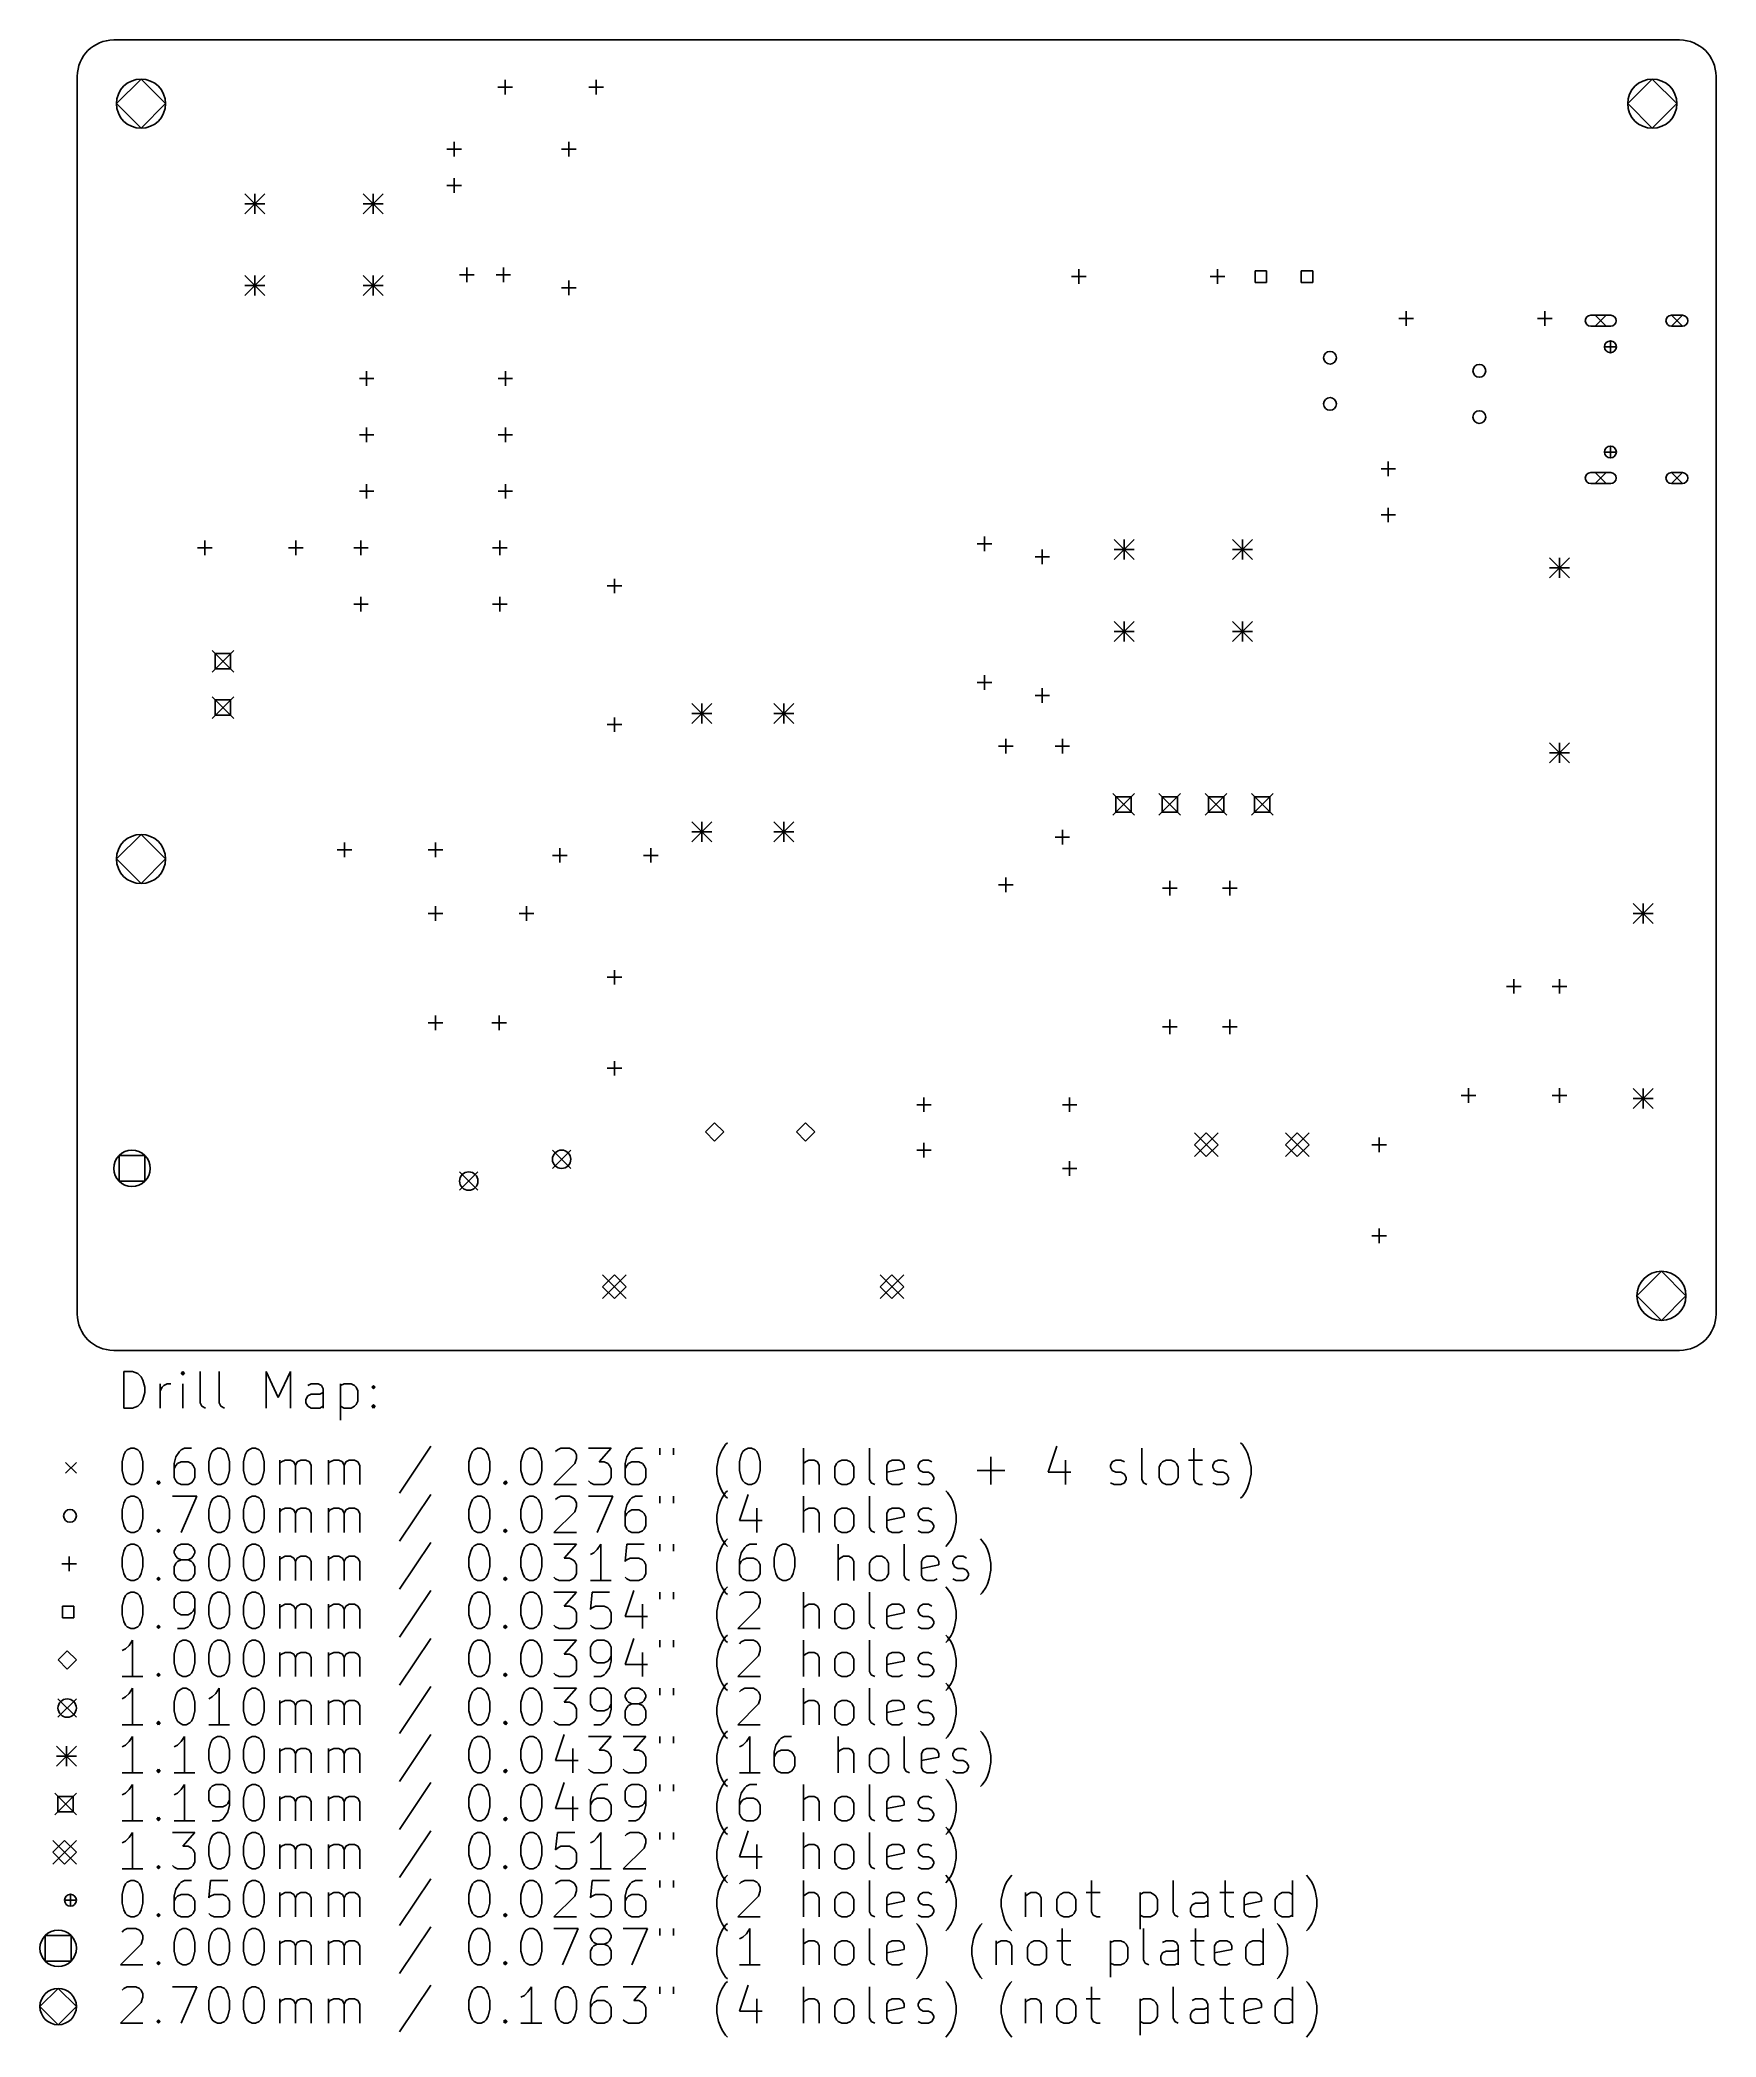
# Model space of a CAD drawing. Header units: millimetres. Extents: x 98 to 190, y -210 to -100.
import ezdxf

# ---------------------------------------------------------------- set-up
doc = ezdxf.new("R2010")
doc.units = ezdxf.units.MM
doc.layers.add('BLACK', color=250, linetype='CONTINUOUS')

msp = doc.modelspace()

# ---------------------------------------------------------------- linework, layer by layer
at = {"layer": 'BLACK', "linetype": 'CONTINUOUS'}
for p, q in [((102, -100), (188, -100)), ((100, -170), (100, -102)), ((190, -102), (190, -170)), ((103.5, -102.15), (102.15, -103.5)), ((104.85, -103.5), (103.5, -102.15)), ((123.1, -102.6), (123.9, -102.6)), ((123.5, -102.2), (123.5, -103)), ((128.1, -102.6), (128.9, -102.6)), ((128.5, -102.2), (128.5, -103)), ((186.5, -102.15), (185.15, -103.5)), ((187.85, -103.5), (186.5, -102.15)), ((102.15, -103.5), (103.5, -104.85)), ((103.5, -104.85), (104.85, -103.5)), ((185.15, -103.5), (186.5, -104.85)), ((186.5, -104.85), (187.85, -103.5)), ((120.3, -106), (121.1, -106)), ((120.7, -105.6), (120.7, -106.4)), ((126.6, -106), (127.4, -106)), ((127, -105.6), (127, -106.4)), ((109.2, -108.45), (110.3, -109.55)), ((110.3, -108.45), (109.2, -109.55)), ((109.75, -108.45), (109.75, -109.55)), ((115.7, -108.45), (116.8, -109.55)), ((116.8, -108.45), (115.7, -109.55)), ((116.25, -108.45), (116.25, -109.55)), ((120.3, -108), (121.1, -108)), ((120.7, -107.6), (120.7, -108.4)), ((109.2, -109), (110.3, -109)), ((115.7, -109), (116.8, -109)), ((109.2, -112.95), (110.3, -114.05)), ((110.3, -112.95), (109.2, -114.05)), ((109.75, -112.95), (109.75, -114.05)), ((115.7, -112.95), (116.8, -114.05)), ((116.8, -112.95), (115.7, -114.05)), ((116.25, -112.95), (116.25, -114.05)), ((121, -112.9), (121.8, -112.9)), ((121.4, -112.5), (121.4, -113.3)), ((123, -112.9), (123.8, -112.9)), ((123.4, -112.5), (123.4, -113.3)), ((154.6, -113), (155.4, -113)), ((155, -112.6), (155, -113.4)), ((162.22, -113), (163.02, -113)), ((162.62, -112.6), (162.62, -113.4)), ((165.318201, -112.681799), (164.681799, -112.681799)), ((164.681799, -112.681799), (164.681799, -113.318201)), ((165.318201, -113.318201), (165.318201, -112.681799)), ((167.858201, -112.681799), (167.221799, -112.681799)), ((167.221799, -112.681799), (167.221799, -113.318201)), ((167.858201, -113.318201), (167.858201, -112.681799)), ((109.2, -113.5), (110.3, -113.5)), ((115.7, -113.5), (116.8, -113.5)), ((126.6, -113.62), (127.4, -113.62)), ((127, -113.22), (127, -114.02)), ((164.681799, -113.318201), (165.318201, -113.318201)), ((167.221799, -113.318201), (167.858201, -113.318201)), ((172.98, -114.9), (172.98, -115.7)), ((180.6, -114.9), (180.6, -115.7)), ((184.22, -115.13), (183.12, -115.13)), ((183.37, -115.13), (183.97, -115.73)), ((183.97, -115.13), (183.37, -115.73)), ((187.55, -115.13), (188.15, -115.73)), ((188.15, -115.13), (187.55, -115.73)), ((188.15, -115.13), (187.55, -115.13)), ((172.58, -115.3), (173.38, -115.3)), ((180.2, -115.3), (181, -115.3)), ((183.12, -115.73), (184.22, -115.73)), ((187.55, -115.73), (188.15, -115.73)), ((183.875, -116.86), (184.525, -116.86)), ((184.2, -116.535), (184.2, -117.185)), ((115.89, -118.2), (115.89, -119)), ((123.51, -118.2), (123.51, -119)), ((115.49, -118.6), (116.29, -118.6)), ((123.11, -118.6), (123.91, -118.6)), ((115.49, -121.7), (116.29, -121.7)), ((115.89, -121.3), (115.89, -122.1)), ((123.11, -121.7), (123.91, -121.7)), ((123.51, -121.3), (123.51, -122.1)), ((183.875, -122.64), (184.525, -122.64)), ((184.2, -122.315), (184.2, -122.965)), ((171.6, -123.56), (172.4, -123.56)), ((172, -123.16), (172, -123.96)), ((184.22, -123.77), (183.12, -123.77)), ((183.37, -123.77), (183.97, -124.37)), ((183.97, -123.77), (183.37, -124.37)), ((187.55, -123.77), (188.15, -124.37)), ((188.15, -123.77), (187.55, -124.37)), ((188.15, -123.77), (187.55, -123.77)), ((115.49, -124.8), (116.29, -124.8)), ((115.89, -124.4), (115.89, -125.2)), ((123.11, -124.8), (123.91, -124.8)), ((123.51, -124.4), (123.51, -125.2)), ((183.12, -124.37), (184.22, -124.37)), ((187.55, -124.37), (188.15, -124.37)), ((171.6, -126.1), (172.4, -126.1)), ((172, -125.7), (172, -126.5)), ((149.83, -127.28), (149.83, -128.08)), ((106.6, -127.9), (107.4, -127.9)), ((107, -127.5), (107, -128.3)), ((111.6, -127.9), (112.4, -127.9)), ((112, -127.5), (112, -128.3)), ((115.18, -127.9), (115.98, -127.9)), ((115.58, -127.5), (115.58, -128.3)), ((122.8, -127.9), (123.6, -127.9)), ((123.2, -127.5), (123.2, -128.3)), ((149.43, -127.68), (150.23, -127.68)), ((153, -128), (153, -128.8)), ((156.95, -127.45), (158.05, -128.55)), ((158.05, -127.45), (156.95, -128.55)), ((156.95, -128), (158.05, -128)), ((157.5, -127.45), (157.5, -128.55)), ((163.45, -127.45), (164.55, -128.55)), ((164.55, -127.45), (163.45, -128.55)), ((163.45, -128), (164.55, -128)), ((164, -127.45), (164, -128.55)), ((152.6, -128.4), (153.4, -128.4)), ((180.85, -128.45), (181.95, -129.55)), ((181.95, -128.45), (180.85, -129.55)), ((180.85, -129), (181.95, -129)), ((181.4, -128.45), (181.4, -129.55)), ((129.1, -130), (129.9, -130)), ((129.5, -129.6), (129.5, -130.4)), ((115.18, -131), (115.98, -131)), ((115.58, -130.6), (115.58, -131.4)), ((122.8, -131), (123.6, -131)), ((123.2, -130.6), (123.2, -131.4)), ((156.95, -131.95), (158.05, -133.05)), ((158.05, -131.95), (156.95, -133.05)), ((156.95, -132.5), (158.05, -132.5)), ((157.5, -131.95), (157.5, -133.05)), ((163.45, -131.95), (164.55, -133.05)), ((164.55, -131.95), (163.45, -133.05)), ((163.45, -132.5), (164.55, -132.5)), ((164, -131.95), (164, -133.05)), ((107.405, -133.545), (108.595, -134.735)), ((108.595, -133.545), (107.405, -134.735)), ((108.420733, -133.719267), (107.579267, -133.719267)), ((107.579267, -133.719267), (107.579267, -134.560733)), ((108.420733, -134.560733), (108.420733, -133.719267)), ((107.579267, -134.560733), (108.420733, -134.560733)), ((149.83, -134.9), (149.83, -135.7)), ((149.43, -135.3), (150.23, -135.3)), ((152.6, -136.02), (153.4, -136.02)), ((153, -135.62), (153, -136.42)), ((107.405, -136.085), (108.595, -137.275)), ((108.595, -136.085), (107.405, -137.275)), ((108.420733, -136.259267), (107.579267, -136.259267)), ((107.579267, -136.259267), (107.579267, -137.100733)), ((107.579267, -137.100733), (108.420733, -137.100733)), ((108.420733, -137.100733), (108.420733, -136.259267)), ((133.75, -136.45), (134.85, -137.55)), ((134.85, -136.45), (133.75, -137.55)), ((133.75, -137), (134.85, -137)), ((134.3, -136.45), (134.3, -137.55)), ((138.25, -136.45), (139.35, -137.55)), ((139.35, -136.45), (138.25, -137.55)), ((138.25, -137), (139.35, -137)), ((138.8, -136.45), (138.8, -137.55)), ((129.1, -137.62), (129.9, -137.62)), ((129.5, -137.22), (129.5, -138.02)), ((150.6, -138.8), (151.4, -138.8)), ((151, -138.4), (151, -139.2)), ((153.7, -138.8), (154.5, -138.8)), ((154.1, -138.4), (154.1, -139.2)), ((180.85, -138.61), (181.95, -139.71)), ((181.95, -138.61), (180.85, -139.71)), ((180.85, -139.16), (181.95, -139.16)), ((181.4, -138.61), (181.4, -139.71)), ((156.865, -141.405), (158.055, -142.595)), ((158.055, -141.405), (156.865, -142.595)), ((159.405, -141.405), (160.595, -142.595)), ((160.595, -141.405), (159.405, -142.595)), ((161.945, -141.405), (163.135, -142.595)), ((163.135, -141.405), (161.945, -142.595)), ((164.485, -141.405), (165.675, -142.595)), ((165.675, -141.405), (164.485, -142.595)), ((157.880733, -141.579267), (157.039267, -141.579267)), ((157.039267, -141.579267), (157.039267, -142.420733)), ((157.039267, -142.420733), (157.880733, -142.420733)), ((157.880733, -142.420733), (157.880733, -141.579267)), ((160.420733, -141.579267), (159.579267, -141.579267)), ((159.579267, -141.579267), (159.579267, -142.420733)), ((159.579267, -142.420733), (160.420733, -142.420733)), ((160.420733, -142.420733), (160.420733, -141.579267)), ((162.960733, -141.579267), (162.119267, -141.579267)), ((162.119267, -141.579267), (162.119267, -142.420733)), ((162.119267, -142.420733), (162.960733, -142.420733)), ((162.960733, -142.420733), (162.960733, -141.579267)), ((165.500733, -141.579267), (164.659267, -141.579267)), ((164.659267, -141.579267), (164.659267, -142.420733)), ((164.659267, -142.420733), (165.500733, -142.420733)), ((165.500733, -142.420733), (165.500733, -141.579267)), ((103.5, -143.65), (102.15, -145)), ((104.85, -145), (103.5, -143.65)), ((133.75, -142.95), (134.85, -144.05)), ((134.85, -142.95), (133.75, -144.05)), ((133.75, -143.5), (134.85, -143.5)), ((134.3, -142.95), (134.3, -144.05)), ((138.25, -142.95), (139.35, -144.05)), ((139.35, -142.95), (138.25, -144.05)), ((138.25, -143.5), (139.35, -143.5)), ((138.8, -142.95), (138.8, -144.05)), ((154.1, -143.4), (154.1, -144.2)), ((114.27, -144.5), (115.07, -144.5)), ((114.67, -144.1), (114.67, -144.9)), ((119.27, -144.5), (120.07, -144.5)), ((119.67, -144.1), (119.67, -144.9)), ((126.1, -144.8), (126.9, -144.8)), ((126.5, -144.4), (126.5, -145.2)), ((131.1, -144.8), (131.9, -144.8)), ((131.5, -144.4), (131.5, -145.2)), ((153.7, -143.8), (154.5, -143.8)), ((102.15, -145), (103.5, -146.35)), ((103.5, -146.35), (104.85, -145)), ((150.6, -146.42), (151.4, -146.42)), ((151, -146.02), (151, -146.82)), ((159.6, -146.6), (160.4, -146.6)), ((160, -146.2), (160, -147)), ((162.9, -146.6), (163.7, -146.6)), ((163.3, -146.2), (163.3, -147)), ((119.27, -148), (120.07, -148)), ((119.67, -147.6), (119.67, -148.4)), ((124.27, -148), (125.07, -148)), ((124.67, -147.6), (124.67, -148.4)), ((185.45, -147.45), (186.55, -148.55)), ((186.55, -147.45), (185.45, -148.55)), ((185.45, -148), (186.55, -148)), ((186, -147.45), (186, -148.55)), ((129.5, -151.1), (129.5, -151.9)), ((129.1, -151.5), (129.9, -151.5)), ((178.5, -152), (179.3, -152)), ((178.9, -151.6), (178.9, -152.4)), ((181, -152), (181.8, -152)), ((181.4, -151.6), (181.4, -152.4)), ((119.67, -153.6), (119.67, -154.4)), ((123.17, -153.6), (123.17, -154.4)), ((119.27, -154), (120.07, -154)), ((122.77, -154), (123.57, -154)), ((159.6, -154.22), (160.4, -154.22)), ((160, -153.82), (160, -154.62)), ((162.9, -154.22), (163.7, -154.22)), ((163.3, -153.82), (163.3, -154.62)), ((129.1, -156.5), (129.9, -156.5)), ((129.5, -156.1), (129.5, -156.9)), ((176, -158), (176.8, -158)), ((176.4, -157.6), (176.4, -158.4)), ((181, -158), (181.8, -158)), ((181.4, -157.6), (181.4, -158.4)), ((185.45, -157.61), (186.55, -158.71)), ((186.55, -157.61), (185.45, -158.71)), ((186, -157.61), (186, -158.71)), ((146.1, -158.5), (146.9, -158.5)), ((146.5, -158.1), (146.5, -158.9)), ((154.1, -158.5), (154.9, -158.5)), ((154.5, -158.1), (154.5, -158.9)), ((185.45, -158.16), (186.55, -158.16)), ((135, -159.5), (134.5, -160)), ((134.5, -160), (135, -160.5)), ((135.5, -160), (135, -159.5)), ((135, -160.5), (135.5, -160)), ((140, -159.5), (139.5, -160)), ((139.5, -160), (140, -160.5)), ((140.5, -160), (140, -159.5)), ((140, -160.5), (140.5, -160)), ((161.35, -160.05), (162.65, -161.35)), ((162.65, -160.05), (161.35, -161.35)), ((162, -160.05), (161.35, -160.7)), ((162.65, -160.7), (162, -160.05)), ((166.35, -160.05), (167.65, -161.35)), ((167.65, -160.05), (166.35, -161.35)), ((167, -160.05), (166.35, -160.7)), ((167.65, -160.7), (167, -160.05)), ((103.707114, -161.292886), (102.292886, -161.292886)), ((102.292886, -161.292886), (102.292886, -162.707114)), ((103.707114, -162.707114), (103.707114, -161.292886)), ((126.095, -160.995), (127.105, -162.005)), ((127.105, -160.995), (126.095, -162.005)), ((146.1, -161), (146.9, -161)), ((146.5, -160.6), (146.5, -161.4)), ((161.35, -160.7), (162, -161.35)), ((162, -161.35), (162.65, -160.7)), ((166.35, -160.7), (167, -161.35)), ((167, -161.35), (167.65, -160.7)), ((171.1, -160.7), (171.9, -160.7)), ((171.5, -160.3), (171.5, -161.1)), ((120.995, -162.195), (122.005, -163.205)), ((122.005, -162.195), (120.995, -163.205)), ((154.1, -162), (154.9, -162)), ((154.5, -161.6), (154.5, -162.4)), ((102.292886, -162.707114), (103.707114, -162.707114)), ((171.5, -165.3), (171.5, -166.1)), ((171.1, -165.7), (171.9, -165.7)), ((128.85, -167.85), (130.15, -169.15)), ((130.15, -167.85), (128.85, -169.15)), ((129.5, -167.85), (128.85, -168.5)), ((130.15, -168.5), (129.5, -167.85)), ((144.09, -167.85), (145.39, -169.15)), ((145.39, -167.85), (144.09, -169.15)), ((144.74, -167.85), (144.09, -168.5)), ((145.39, -168.5), (144.74, -167.85)), ((187, -167.65), (185.65, -169)), ((188.35, -169), (187, -167.65)), ((128.85, -168.5), (129.5, -169.15)), ((129.5, -169.15), (130.15, -168.5)), ((144.09, -168.5), (144.74, -169.15)), ((144.74, -169.15), (145.39, -168.5)), ((185.65, -169), (187, -170.35)), ((187, -170.35), (188.35, -169)), ((188, -172), (102, -172)), ((102.557768, -175.164838), (102.557768, -173.164838)), ((102.557768, -173.164838), (103.033958, -173.164838)), ((103.033958, -173.164838), (103.319673, -173.260076)), ((103.319673, -173.260076), (103.510149, -173.450552)), ((105.795863, -173.164838), (105.700625, -173.260076)), ((105.700625, -173.260076), (105.795863, -173.355314)), ((105.891101, -173.260076), (105.795863, -173.164838)), ((105.795863, -173.164838), (105.795863, -173.355314)), ((105.795863, -173.355314), (105.891101, -173.260076)), ((106.748244, -174.879123), (106.748244, -173.164838)), ((107.795863, -174.879123), (107.795863, -173.164838)), ((110.367292, -175.164838), (110.367292, -173.164838)), ((110.367292, -173.164838), (111.033959, -174.593409)), ((111.033959, -174.593409), (111.700625, -173.164838)), ((111.700625, -173.164838), (111.700625, -175.164838)), ((103.510149, -173.450552), (103.605387, -173.641028)), ((103.605387, -173.641028), (103.700625, -174.02198)), ((103.700625, -174.307695), (103.605387, -174.688647)), ((103.700625, -174.02198), (103.700625, -174.307695)), ((104.557768, -175.164838), (104.557768, -173.831504)), ((104.557768, -174.212457), (104.653006, -174.02198)), ((104.653006, -174.02198), (104.748244, -173.926742)), ((104.748244, -173.926742), (104.93872, -173.831504)), ((104.93872, -173.831504), (105.129197, -173.831504)), ((105.795863, -175.164838), (105.795863, -173.831504)), ((112.843482, -173.831504), (112.653006, -173.926742)), ((112.653006, -174.498171), (112.843482, -174.402933)), ((113.224435, -173.831504), (112.843482, -173.831504)), ((112.843482, -174.402933), (113.319673, -174.402933)), ((113.414911, -173.926742), (113.224435, -173.831504)), ((113.319673, -174.402933), (113.510149, -174.307695)), ((113.510149, -174.117219), (113.414911, -173.926742)), ((113.510149, -175.164838), (113.510149, -174.117219)), ((114.46253, -173.831504), (114.46253, -175.831504)), ((114.46253, -173.926742), (114.653006, -173.831504)), ((114.653006, -173.831504), (115.033959, -173.831504)), ((115.033959, -173.831504), (115.224435, -173.926742)), ((115.224435, -173.926742), (115.319673, -174.02198)), ((115.319673, -174.02198), (115.414911, -174.212457)), ((115.414911, -174.212457), (115.414911, -174.783885)), ((116.176816, -174.02198), (116.272054, -173.926742)), ((116.272054, -174.117219), (116.176816, -174.02198)), ((116.272054, -173.926742), (116.367292, -174.02198)), ((116.272054, -173.926742), (116.272054, -174.117219)), ((116.367292, -174.02198), (116.272054, -174.117219)), ((103.033958, -175.164838), (102.557768, -175.164838)), ((103.319673, -175.0696), (103.033958, -175.164838)), ((103.510149, -174.879123), (103.319673, -175.0696)), ((103.605387, -174.688647), (103.510149, -174.879123)), ((106.843482, -175.0696), (106.748244, -174.879123)), ((107.033958, -175.164838), (106.843482, -175.0696)), ((107.891101, -175.0696), (107.795863, -174.879123)), ((108.081577, -175.164838), (107.891101, -175.0696)), ((112.557768, -174.688647), (112.653006, -174.498171)), ((112.557768, -174.879123), (112.557768, -174.688647)), ((112.653006, -175.0696), (112.557768, -174.879123)), ((112.843482, -175.164838), (112.653006, -175.0696)), ((113.319673, -175.164838), (112.843482, -175.164838)), ((113.510149, -175.0696), (113.319673, -175.164838)), ((114.653006, -175.164838), (114.46253, -175.0696)), ((115.033959, -175.164838), (114.653006, -175.164838)), ((115.224435, -175.0696), (115.033959, -175.164838)), ((115.319673, -174.974361), (115.224435, -175.0696)), ((115.414911, -174.783885), (115.319673, -174.974361)), ((116.176816, -175.0696), (116.272054, -174.974361)), ((116.272054, -175.164838), (116.176816, -175.0696)), ((116.272054, -174.974361), (116.367292, -175.0696)), ((116.272054, -174.974361), (116.272054, -175.164838)), ((116.367292, -175.0696), (116.272054, -175.164838)), ((102.46253, -178.126742), (102.557768, -177.74579)), ((102.557768, -177.74579), (102.653006, -177.555314)), ((102.653006, -177.555314), (102.748244, -177.460076)), ((102.748244, -177.460076), (102.93872, -177.364838)), ((102.93872, -177.364838), (103.129197, -177.364838)), ((103.129197, -177.364838), (103.319673, -177.460076)), ((103.319673, -177.460076), (103.414911, -177.555314)), ((103.414911, -177.555314), (103.510149, -177.74579)), ((103.510149, -177.74579), (103.605387, -178.126742)), ((105.605387, -177.555314), (105.414911, -177.841028)), ((105.700625, -177.460076), (105.605387, -177.555314)), ((105.891101, -177.364838), (105.700625, -177.460076)), ((106.272054, -177.364838), (105.891101, -177.364838)), ((107.224435, -178.126742), (107.319673, -177.74579)), ((107.319673, -177.74579), (107.414911, -177.555314)), ((107.414911, -177.555314), (107.510149, -177.460076)), ((107.510149, -177.460076), (107.700625, -177.364838)), ((107.700625, -177.364838), (107.891102, -177.364838)), ((107.891102, -177.364838), (108.081578, -177.460076)), ((108.081578, -177.460076), (108.176816, -177.555314)), ((108.176816, -177.555314), (108.272054, -177.74579)), ((108.272054, -177.74579), (108.367292, -178.126742)), ((109.129197, -178.126742), (109.224435, -177.74579)), ((109.224435, -177.74579), (109.319673, -177.555314)), ((109.319673, -177.555314), (109.414911, -177.460076)), ((109.414911, -177.460076), (109.605387, -177.364838)), ((109.605387, -177.364838), (109.795864, -177.364838)), ((109.795864, -177.364838), (109.98634, -177.460076)), ((109.98634, -177.460076), (110.081578, -177.555314)), ((110.081578, -177.555314), (110.176816, -177.74579)), ((110.176816, -177.74579), (110.272054, -178.126742)), ((119.414912, -177.2696), (117.700627, -179.841028)), ((121.510151, -178.126742), (121.605389, -177.74579)), ((121.605389, -177.74579), (121.700627, -177.555314)), ((121.700627, -177.555314), (121.795865, -177.460076)), ((121.795865, -177.460076), (121.986341, -177.364838)), ((121.986341, -177.364838), (122.176818, -177.364838)), ((122.176818, -177.364838), (122.367294, -177.460076)), ((122.367294, -177.460076), (122.462532, -177.555314)), ((122.462532, -177.555314), (122.55777, -177.74579)), ((122.55777, -177.74579), (122.653008, -178.126742)), ((124.367294, -178.126742), (124.462532, -177.74579)), ((124.462532, -177.74579), (124.55777, -177.555314)), ((124.55777, -177.555314), (124.653008, -177.460076)), ((124.653008, -177.460076), (124.843484, -177.364838)), ((124.843484, -177.364838), (125.033961, -177.364838)), ((125.033961, -177.364838), (125.224437, -177.460076)), ((125.224437, -177.460076), (125.319675, -177.555314)), ((125.319675, -177.555314), (125.414913, -177.74579)), ((125.414913, -177.74579), (125.510151, -178.126742)), ((126.272056, -177.555314), (126.367294, -177.460076)), ((126.367294, -177.460076), (126.55777, -177.364838)), ((126.55777, -177.364838), (127.033961, -177.364838)), ((127.033961, -177.364838), (127.224437, -177.460076)), ((127.224437, -177.460076), (127.319675, -177.555314)), ((127.319675, -177.555314), (127.414913, -177.74579)), ((127.414913, -177.74579), (127.414913, -177.936266)), ((128.08158, -177.364838), (129.319675, -177.364838)), ((129.319675, -177.364838), (128.653008, -178.126742)), ((130.367294, -177.555314), (130.176818, -177.841028)), ((130.462532, -177.460076), (130.367294, -177.555314)), ((130.653008, -177.364838), (130.462532, -177.460076)), ((131.033961, -177.364838), (130.653008, -177.364838)), ((131.986342, -177.364838), (131.986342, -177.74579)), ((132.748247, -177.364838), (132.748247, -177.74579)), ((135.224438, -177.936266), (135.319676, -177.650552)), ((135.319676, -177.650552), (135.414914, -177.460076)), ((135.414914, -177.460076), (135.60539, -177.174361)), ((135.60539, -177.174361), (135.700629, -177.079123)), ((136.367295, -178.126742), (136.462533, -177.74579)), ((136.462533, -177.74579), (136.557771, -177.555314)), ((136.557771, -177.555314), (136.653009, -177.460076)), ((136.653009, -177.460076), (136.843485, -177.364838)), ((136.843485, -177.364838), (137.033962, -177.364838)), ((137.033962, -177.364838), (137.224438, -177.460076)), ((137.224438, -177.460076), (137.319676, -177.555314)), ((137.319676, -177.555314), (137.414914, -177.74579)), ((137.414914, -177.74579), (137.510152, -178.126742)), ((139.891105, -179.364838), (139.891105, -177.364838)), ((143.510153, -179.079123), (143.510153, -177.364838)), ((153.795868, -177.2696), (153.319678, -178.698171)), ((158.462536, -179.079123), (158.462536, -177.364838)), ((161.319679, -177.364838), (161.319679, -179.079123)), ((163.986346, -177.174361), (163.891108, -177.079123)), ((164.176822, -177.460076), (163.986346, -177.174361)), ((164.27206, -177.650552), (164.176822, -177.460076)), ((164.367298, -177.936266), (164.27206, -177.650552)), ((99.35, -178.15), (99.95, -178.75)), ((99.95, -178.15), (99.35, -178.75)), ((102.46253, -178.602933), (102.46253, -178.126742)), ((102.557768, -178.983885), (102.46253, -178.602933)), ((103.605387, -178.602933), (103.510149, -178.983885)), ((103.605387, -178.126742), (103.605387, -178.602933)), ((105.414911, -177.841028), (105.319673, -178.22198)), ((105.319673, -178.22198), (105.319673, -178.983885)), ((105.414911, -178.317219), (105.319673, -178.507695)), ((105.510149, -178.22198), (105.414911, -178.317219)), ((105.700625, -178.126742), (105.510149, -178.22198)), ((106.081578, -178.126742), (105.700625, -178.126742)), ((106.272054, -178.22198), (106.081578, -178.126742)), ((106.367292, -178.317219), (106.272054, -178.22198)), ((106.46253, -178.507695), (106.367292, -178.317219)), ((106.46253, -178.983885), (106.46253, -178.507695)), ((107.224435, -178.602933), (107.224435, -178.126742)), ((107.319673, -178.983885), (107.224435, -178.602933)), ((108.367292, -178.602933), (108.272054, -178.983885)), ((108.367292, -178.126742), (108.367292, -178.602933)), ((109.129197, -178.602933), (109.129197, -178.126742)), ((109.224435, -178.983885), (109.129197, -178.602933)), ((110.272054, -178.602933), (110.176816, -178.983885)), ((110.272054, -178.126742), (110.272054, -178.602933)), ((111.129197, -179.364838), (111.129197, -178.031504)), ((111.129197, -178.22198), (111.224435, -178.126742)), ((111.224435, -178.126742), (111.414911, -178.031504)), ((111.414911, -178.031504), (111.700626, -178.031504)), ((111.700626, -178.031504), (111.891102, -178.126742)), ((111.891102, -178.126742), (111.98634, -178.317219)), ((111.98634, -178.317219), (112.081578, -178.126742)), ((111.98634, -178.317219), (111.98634, -179.364838)), ((112.081578, -178.126742), (112.272054, -178.031504)), ((112.272054, -178.031504), (112.557768, -178.031504)), ((112.557768, -178.031504), (112.748245, -178.126742)), ((112.748245, -178.126742), (112.843483, -178.317219)), ((112.843483, -178.317219), (112.843483, -179.364838)), ((113.795864, -179.364838), (113.795864, -178.031504)), ((113.795864, -178.22198), (113.891102, -178.126742)), ((113.891102, -178.126742), (114.081578, -178.031504)), ((114.081578, -178.031504), (114.367293, -178.031504)), ((114.367293, -178.031504), (114.557769, -178.126742)), ((114.557769, -178.126742), (114.653007, -178.317219)), ((114.653007, -178.317219), (114.748245, -178.126742)), ((114.653007, -178.317219), (114.653007, -179.364838)), ((114.748245, -178.126742), (114.938721, -178.031504)), ((114.938721, -178.031504), (115.224435, -178.031504)), ((115.224435, -178.031504), (115.414912, -178.126742)), ((115.414912, -178.126742), (115.51015, -178.317219)), ((115.51015, -178.317219), (115.51015, -179.364838)), ((121.510151, -178.602933), (121.510151, -178.126742)), ((121.605389, -178.983885), (121.510151, -178.602933)), ((122.653008, -178.602933), (122.55777, -178.983885)), ((122.653008, -178.126742), (122.653008, -178.602933)), ((124.367294, -178.602933), (124.367294, -178.126742)), ((124.462532, -178.983885), (124.367294, -178.602933)), ((125.510151, -178.602933), (125.414913, -178.983885)), ((125.510151, -178.126742), (125.510151, -178.602933)), ((127.319675, -178.22198), (126.176818, -179.364838)), ((127.414913, -177.936266), (127.319675, -178.22198)), ((128.653008, -178.126742), (128.938723, -178.126742)), ((128.938723, -178.126742), (129.129199, -178.22198)), ((129.129199, -178.22198), (129.224437, -178.317219)), ((129.224437, -178.317219), (129.319675, -178.507695)), ((129.319675, -178.507695), (129.319675, -178.983885)), ((130.176818, -177.841028), (130.08158, -178.22198)), ((130.08158, -178.22198), (130.08158, -178.983885)), ((130.176818, -178.317219), (130.08158, -178.507695)), ((130.272056, -178.22198), (130.176818, -178.317219)), ((130.462532, -178.126742), (130.272056, -178.22198)), ((130.843485, -178.126742), (130.462532, -178.126742)), ((131.033961, -178.22198), (130.843485, -178.126742)), ((131.129199, -178.317219), (131.033961, -178.22198)), ((131.224437, -178.507695), (131.129199, -178.317219)), ((131.224437, -178.983885), (131.224437, -178.507695)), ((135.1292, -178.412457), (135.224438, -177.936266)), ((135.1292, -178.793409), (135.1292, -178.412457)), ((135.224438, -179.2696), (135.1292, -178.793409)), ((136.367295, -178.602933), (136.367295, -178.126742)), ((136.462533, -178.983885), (136.367295, -178.602933)), ((137.510152, -178.602933), (137.414914, -178.983885)), ((137.510152, -178.126742), (137.510152, -178.602933)), ((139.986343, -178.126742), (139.891105, -178.22198)), ((140.176819, -178.031504), (139.986343, -178.126742)), ((140.462534, -178.031504), (140.176819, -178.031504)), ((140.65301, -178.126742), (140.462534, -178.031504)), ((140.748248, -178.317219), (140.65301, -178.126742)), ((140.748248, -179.364838), (140.748248, -178.317219)), ((141.605391, -178.412457), (141.700629, -178.22198)), ((141.605391, -178.983885), (141.605391, -178.412457)), ((141.700629, -178.22198), (141.795867, -178.126742)), ((141.795867, -178.126742), (141.986343, -178.031504)), ((141.986343, -178.031504), (142.272058, -178.031504)), ((142.272058, -178.031504), (142.462534, -178.126742)), ((142.462534, -178.126742), (142.557772, -178.22198)), ((142.557772, -178.22198), (142.65301, -178.412457)), ((142.65301, -178.412457), (142.65301, -178.983885)), ((144.462534, -178.317219), (144.557772, -178.126742)), ((144.462534, -179.079123), (144.462534, -178.317219)), ((145.414915, -178.507695), (144.462534, -178.698171)), ((144.557772, -178.126742), (144.748248, -178.031504)), ((144.748248, -178.031504), (145.129201, -178.031504)), ((145.129201, -178.031504), (145.319677, -178.126742)), ((145.319677, -178.126742), (145.414915, -178.317219)), ((145.414915, -178.317219), (145.414915, -178.507695)), ((146.17682, -178.317219), (146.272058, -178.126742)), ((146.17682, -178.412457), (146.17682, -178.317219)), ((146.272058, -178.602933), (146.17682, -178.412457)), ((146.272058, -178.126742), (146.462534, -178.031504)), ((146.462534, -178.698171), (146.272058, -178.602933)), ((146.462534, -178.031504), (146.748248, -178.031504)), ((146.748248, -178.698171), (146.462534, -178.698171)), ((146.748248, -178.031504), (146.938725, -178.126742)), ((146.938725, -178.793409), (146.748248, -178.698171)), ((147.033963, -178.983885), (146.938725, -178.793409)), ((149.414916, -178.602933), (150.938726, -178.602933)), ((150.176821, -179.364838), (150.176821, -177.841028)), ((153.319678, -178.698171), (154.557773, -178.698171)), ((154.272059, -178.031504), (154.272059, -179.364838)), ((156.74825, -178.317219), (156.843488, -178.126742)), ((156.74825, -178.412457), (156.74825, -178.317219)), ((156.843488, -178.602933), (156.74825, -178.412457)), ((156.843488, -178.126742), (157.033964, -178.031504)), ((157.033964, -178.698171), (156.843488, -178.602933)), ((157.033964, -178.031504), (157.319678, -178.031504)), ((157.319678, -178.698171), (157.033964, -178.698171)), ((157.319678, -178.031504), (157.510155, -178.126742)), ((157.510155, -178.793409), (157.319678, -178.698171)), ((157.605393, -178.983885), (157.510155, -178.793409)), ((159.414917, -178.412457), (159.510155, -178.22198)), ((159.414917, -178.983885), (159.414917, -178.412457)), ((159.510155, -178.22198), (159.605393, -178.126742)), ((159.605393, -178.126742), (159.795869, -178.031504)), ((159.795869, -178.031504), (160.081584, -178.031504)), ((160.081584, -178.031504), (160.27206, -178.126742)), ((160.27206, -178.126742), (160.367298, -178.22198)), ((160.367298, -178.22198), (160.462536, -178.412457)), ((160.462536, -178.412457), (160.462536, -178.983885)), ((161.033965, -178.031504), (161.795869, -178.031504)), ((162.367298, -178.317219), (162.462536, -178.126742)), ((162.367298, -178.412457), (162.367298, -178.317219)), ((162.462536, -178.602933), (162.367298, -178.412457)), ((162.462536, -178.126742), (162.653012, -178.031504)), ((162.653012, -178.698171), (162.462536, -178.602933)), ((162.653012, -178.031504), (162.938726, -178.031504)), ((162.938726, -178.698171), (162.653012, -178.698171)), ((162.938726, -178.031504), (163.129203, -178.126742)), ((163.129203, -178.793409), (162.938726, -178.698171)), ((163.224441, -178.983885), (163.129203, -178.793409)), ((164.462536, -178.412457), (164.367298, -177.936266)), ((164.367298, -179.2696), (164.462536, -178.793409)), ((164.462536, -178.793409), (164.462536, -178.412457)), ((102.653006, -179.174361), (102.557768, -178.983885)), ((102.748244, -179.2696), (102.653006, -179.174361)), ((102.93872, -179.364838), (102.748244, -179.2696)), ((103.129197, -179.364838), (102.93872, -179.364838)), ((103.319673, -179.2696), (103.129197, -179.364838)), ((103.414911, -179.174361), (103.319673, -179.2696)), ((103.510149, -178.983885), (103.414911, -179.174361)), ((104.367292, -179.2696), (104.46253, -179.174361)), ((104.46253, -179.364838), (104.367292, -179.2696)), ((104.46253, -179.174361), (104.557768, -179.2696)), ((104.46253, -179.174361), (104.46253, -179.364838)), ((104.557768, -179.2696), (104.46253, -179.364838)), ((105.319673, -178.983885), (105.414911, -179.174361)), ((105.414911, -179.174361), (105.510149, -179.2696)), ((105.510149, -179.2696), (105.700625, -179.364838)), ((105.700625, -179.364838), (106.081578, -179.364838)), ((106.081578, -179.364838), (106.272054, -179.2696)), ((106.272054, -179.2696), (106.367292, -179.174361)), ((106.367292, -179.174361), (106.46253, -178.983885)), ((107.414911, -179.174361), (107.319673, -178.983885)), ((107.510149, -179.2696), (107.414911, -179.174361)), ((107.700625, -179.364838), (107.510149, -179.2696)), ((107.891102, -179.364838), (107.700625, -179.364838)), ((108.081578, -179.2696), (107.891102, -179.364838)), ((108.176816, -179.174361), (108.081578, -179.2696)), ((108.272054, -178.983885), (108.176816, -179.174361)), ((109.319673, -179.174361), (109.224435, -178.983885)), ((109.414911, -179.2696), (109.319673, -179.174361)), ((109.605387, -179.364838), (109.414911, -179.2696)), ((109.795864, -179.364838), (109.605387, -179.364838)), ((109.98634, -179.2696), (109.795864, -179.364838)), ((110.081578, -179.174361), (109.98634, -179.2696)), ((110.176816, -178.983885), (110.081578, -179.174361)), ((119.414912, -179.9096), (117.700627, -182.481028)), ((121.700627, -179.174361), (121.605389, -178.983885)), ((121.795865, -179.2696), (121.700627, -179.174361)), ((121.986341, -179.364838), (121.795865, -179.2696)), ((122.176818, -179.364838), (121.986341, -179.364838)), ((122.367294, -179.2696), (122.176818, -179.364838)), ((122.462532, -179.174361), (122.367294, -179.2696)), ((122.55777, -178.983885), (122.462532, -179.174361)), ((123.414913, -179.2696), (123.510151, -179.174361)), ((123.510151, -179.364838), (123.414913, -179.2696)), ((123.510151, -179.174361), (123.605389, -179.2696)), ((123.510151, -179.174361), (123.510151, -179.364838)), ((123.605389, -179.2696), (123.510151, -179.364838)), ((124.55777, -179.174361), (124.462532, -178.983885)), ((124.653008, -179.2696), (124.55777, -179.174361)), ((124.843484, -179.364838), (124.653008, -179.2696)), ((125.033961, -179.364838), (124.843484, -179.364838)), ((125.224437, -179.2696), (125.033961, -179.364838)), ((125.319675, -179.174361), (125.224437, -179.2696)), ((125.414913, -178.983885), (125.319675, -179.174361)), ((126.176818, -179.364838), (127.414913, -179.364838)), ((128.176818, -179.2696), (128.08158, -179.174361)), ((128.367294, -179.364838), (128.176818, -179.2696)), ((128.938723, -179.364838), (128.367294, -179.364838)), ((129.129199, -179.2696), (128.938723, -179.364838)), ((129.224437, -179.174361), (129.129199, -179.2696)), ((129.319675, -178.983885), (129.224437, -179.174361)), ((130.08158, -178.983885), (130.176818, -179.174361)), ((130.176818, -179.174361), (130.272056, -179.2696)), ((130.272056, -179.2696), (130.462532, -179.364838)), ((130.462532, -179.364838), (130.843485, -179.364838)), ((130.843485, -179.364838), (131.033961, -179.2696)), ((131.033961, -179.2696), (131.129199, -179.174361)), ((131.129199, -179.174361), (131.224437, -178.983885)), ((135.319676, -179.555314), (135.224438, -179.2696)), ((135.414914, -179.74579), (135.319676, -179.555314)), ((135.60539, -180.031504), (135.414914, -179.74579)), ((135.414914, -180.100076), (135.60539, -179.814361)), ((135.60539, -179.814361), (135.700629, -179.719123)), ((136.843485, -179.9096), (136.367295, -181.338171)), ((136.557771, -179.174361), (136.462533, -178.983885)), ((136.653009, -179.2696), (136.557771, -179.174361)), ((136.843485, -179.364838), (136.653009, -179.2696)), ((137.033962, -179.364838), (136.843485, -179.364838)), ((137.224438, -179.2696), (137.033962, -179.364838)), ((137.319676, -179.174361), (137.224438, -179.2696)), ((137.414914, -178.983885), (137.319676, -179.174361)), ((141.700629, -179.174361), (141.605391, -178.983885)), ((141.795867, -179.2696), (141.700629, -179.174361)), ((141.986343, -179.364838), (141.795867, -179.2696)), ((142.272058, -179.364838), (141.986343, -179.364838)), ((142.462534, -179.2696), (142.272058, -179.364838)), ((142.557772, -179.174361), (142.462534, -179.2696)), ((142.65301, -178.983885), (142.557772, -179.174361)), ((143.605391, -179.2696), (143.510153, -179.079123)), ((143.795867, -179.364838), (143.605391, -179.2696)), ((144.557772, -179.2696), (144.462534, -179.079123)), ((144.748248, -179.364838), (144.557772, -179.2696)), ((145.129201, -179.364838), (144.748248, -179.364838)), ((145.319677, -179.2696), (145.129201, -179.364838)), ((146.17682, -179.2696), (146.367296, -179.364838)), ((146.367296, -179.364838), (146.748248, -179.364838)), ((146.748248, -179.364838), (146.938725, -179.2696)), ((146.938725, -179.2696), (147.033963, -179.079123)), ((147.033963, -179.079123), (147.033963, -178.983885)), ((147.795868, -179.814361), (147.70063, -179.719123)), ((147.986344, -180.100076), (147.795868, -179.814361)), ((156.74825, -179.2696), (156.938726, -179.364838)), ((156.938726, -179.364838), (157.319678, -179.364838)), ((157.319678, -179.364838), (157.510155, -179.2696)), ((157.510155, -179.2696), (157.605393, -179.079123)), ((157.605393, -179.079123), (157.605393, -178.983885)), ((158.557774, -179.2696), (158.462536, -179.079123)), ((158.74825, -179.364838), (158.557774, -179.2696)), ((159.510155, -179.174361), (159.414917, -178.983885)), ((159.605393, -179.2696), (159.510155, -179.174361)), ((159.795869, -179.364838), (159.605393, -179.2696)), ((160.081584, -179.364838), (159.795869, -179.364838)), ((160.27206, -179.2696), (160.081584, -179.364838)), ((160.367298, -179.174361), (160.27206, -179.2696)), ((160.462536, -178.983885), (160.367298, -179.174361)), ((161.319679, -179.079123), (161.414917, -179.2696)), ((161.414917, -179.2696), (161.605393, -179.364838)), ((161.605393, -179.364838), (161.795869, -179.364838)), ((162.367298, -179.2696), (162.557774, -179.364838)), ((162.557774, -179.364838), (162.938726, -179.364838)), ((162.938726, -179.364838), (163.129203, -179.2696)), ((163.129203, -179.2696), (163.224441, -179.079123)), ((163.224441, -179.079123), (163.224441, -178.983885)), ((163.986346, -180.031504), (164.176822, -179.74579)), ((164.176822, -179.74579), (164.27206, -179.555314)), ((164.27206, -179.555314), (164.367298, -179.2696)), ((102.46253, -180.766742), (102.557768, -180.38579)), ((102.46253, -181.242933), (102.46253, -180.766742)), ((102.557768, -180.38579), (102.653006, -180.195314)), ((102.653006, -180.195314), (102.748244, -180.100076)), ((102.748244, -180.100076), (102.93872, -180.004838)), ((102.93872, -180.004838), (103.129197, -180.004838)), ((103.129197, -180.004838), (103.319673, -180.100076)), ((103.319673, -180.100076), (103.414911, -180.195314)), ((103.414911, -180.195314), (103.510149, -180.38579)), ((103.510149, -180.38579), (103.605387, -180.766742)), ((103.605387, -180.766742), (103.605387, -181.242933)), ((105.224435, -180.004838), (106.557768, -180.004838)), ((106.557768, -180.004838), (105.700625, -182.004838)), ((107.224435, -180.766742), (107.319673, -180.38579)), ((107.224435, -181.242933), (107.224435, -180.766742)), ((107.319673, -180.38579), (107.414911, -180.195314)), ((107.414911, -180.195314), (107.510149, -180.100076)), ((107.510149, -180.100076), (107.700625, -180.004838)), ((107.700625, -180.004838), (107.891102, -180.004838)), ((107.891102, -180.004838), (108.081578, -180.100076)), ((108.081578, -180.100076), (108.176816, -180.195314)), ((108.176816, -180.195314), (108.272054, -180.38579)), ((108.272054, -180.38579), (108.367292, -180.766742)), ((108.367292, -180.766742), (108.367292, -181.242933)), ((109.129197, -180.766742), (109.224435, -180.38579)), ((109.129197, -181.242933), (109.129197, -180.766742)), ((109.224435, -180.38579), (109.319673, -180.195314)), ((109.319673, -180.195314), (109.414911, -180.100076)), ((109.414911, -180.100076), (109.605387, -180.004838)), ((109.605387, -180.004838), (109.795864, -180.004838)), ((109.795864, -180.004838), (109.98634, -180.100076)), ((109.98634, -180.100076), (110.081578, -180.195314)), ((110.081578, -180.195314), (110.176816, -180.38579)), ((110.176816, -180.38579), (110.272054, -180.766742)), ((110.272054, -180.766742), (110.272054, -181.242933)), ((111.129197, -182.004838), (111.129197, -180.671504)), ((111.129197, -180.86198), (111.224435, -180.766742)), ((111.224435, -180.766742), (111.414911, -180.671504)), ((111.414911, -180.671504), (111.700626, -180.671504)), ((111.700626, -180.671504), (111.891102, -180.766742)), ((111.891102, -180.766742), (111.98634, -180.957219)), ((111.98634, -180.957219), (112.081578, -180.766742)), ((111.98634, -180.957219), (111.98634, -182.004838)), ((112.081578, -180.766742), (112.272054, -180.671504)), ((112.272054, -180.671504), (112.557768, -180.671504)), ((112.557768, -180.671504), (112.748245, -180.766742)), ((112.748245, -180.766742), (112.843483, -180.957219)), ((112.843483, -180.957219), (112.843483, -182.004838)), ((113.795864, -182.004838), (113.795864, -180.671504)), ((113.795864, -180.86198), (113.891102, -180.766742)), ((113.891102, -180.766742), (114.081578, -180.671504)), ((114.081578, -180.671504), (114.367293, -180.671504)), ((114.367293, -180.671504), (114.557769, -180.766742)), ((114.557769, -180.766742), (114.653007, -180.957219)), ((114.653007, -180.957219), (114.748245, -180.766742)), ((114.653007, -180.957219), (114.653007, -182.004838)), ((114.748245, -180.766742), (114.938721, -180.671504)), ((114.938721, -180.671504), (115.224435, -180.671504)), ((115.224435, -180.671504), (115.414912, -180.766742)), ((115.414912, -180.766742), (115.51015, -180.957219)), ((115.51015, -180.957219), (115.51015, -182.004838)), ((121.510151, -180.766742), (121.605389, -180.38579)), ((121.510151, -181.242933), (121.510151, -180.766742)), ((121.605389, -180.38579), (121.700627, -180.195314)), ((121.700627, -180.195314), (121.795865, -180.100076)), ((121.795865, -180.100076), (121.986341, -180.004838)), ((121.986341, -180.004838), (122.176818, -180.004838)), ((122.176818, -180.004838), (122.367294, -180.100076)), ((122.367294, -180.100076), (122.462532, -180.195314)), ((122.462532, -180.195314), (122.55777, -180.38579)), ((122.55777, -180.38579), (122.653008, -180.766742)), ((122.653008, -180.766742), (122.653008, -181.242933)), ((124.367294, -180.766742), (124.462532, -180.38579)), ((124.367294, -181.242933), (124.367294, -180.766742)), ((124.462532, -180.38579), (124.55777, -180.195314)), ((124.55777, -180.195314), (124.653008, -180.100076)), ((124.653008, -180.100076), (124.843484, -180.004838)), ((124.843484, -180.004838), (125.033961, -180.004838)), ((125.033961, -180.004838), (125.224437, -180.100076)), ((125.224437, -180.100076), (125.319675, -180.195314)), ((125.319675, -180.195314), (125.414913, -180.38579)), ((125.414913, -180.38579), (125.510151, -180.766742)), ((125.510151, -180.766742), (125.510151, -181.242933)), ((127.319675, -180.86198), (126.176818, -182.004838)), ((126.272056, -180.195314), (126.367294, -180.100076)), ((126.367294, -180.100076), (126.55777, -180.004838)), ((126.55777, -180.004838), (127.033961, -180.004838)), ((127.033961, -180.004838), (127.224437, -180.100076)), ((127.224437, -180.100076), (127.319675, -180.195314)), ((127.319675, -180.195314), (127.414913, -180.38579)), ((127.414913, -180.576266), (127.319675, -180.86198)), ((127.414913, -180.38579), (127.414913, -180.576266)), ((128.08158, -180.004838), (129.414913, -180.004838)), ((129.414913, -180.004838), (128.55777, -182.004838)), ((130.176818, -180.481028), (130.08158, -180.86198)), ((130.08158, -180.86198), (130.08158, -181.623885)), ((130.176818, -180.957219), (130.08158, -181.147695)), ((130.367294, -180.195314), (130.176818, -180.481028)), ((130.272056, -180.86198), (130.176818, -180.957219)), ((130.462532, -180.766742), (130.272056, -180.86198)), ((130.462532, -180.100076), (130.367294, -180.195314)), ((130.653008, -180.004838), (130.462532, -180.100076)), ((130.843485, -180.766742), (130.462532, -180.766742)), ((131.033961, -180.004838), (130.653008, -180.004838)), ((131.033961, -180.86198), (130.843485, -180.766742)), ((131.129199, -180.957219), (131.033961, -180.86198)), ((131.224437, -181.147695), (131.129199, -180.957219)), ((131.986342, -180.004838), (131.986342, -180.38579)), ((132.748247, -180.004838), (132.748247, -180.38579)), ((135.1292, -181.052457), (135.224438, -180.576266)), ((135.224438, -180.576266), (135.319676, -180.290552)), ((135.319676, -180.290552), (135.414914, -180.100076)), ((135.700629, -180.126742), (135.60539, -180.031504)), ((137.319676, -180.671504), (137.319676, -182.004838)), ((139.891105, -182.004838), (139.891105, -180.004838)), ((139.986343, -180.766742), (139.891105, -180.86198)), ((140.176819, -180.671504), (139.986343, -180.766742)), ((140.462534, -180.671504), (140.176819, -180.671504)), ((140.65301, -180.766742), (140.462534, -180.671504)), ((140.748248, -180.957219), (140.65301, -180.766742)), ((140.748248, -182.004838), (140.748248, -180.957219)), ((141.605391, -181.052457), (141.700629, -180.86198)), ((141.700629, -180.86198), (141.795867, -180.766742)), ((141.795867, -180.766742), (141.986343, -180.671504)), ((141.986343, -180.671504), (142.272058, -180.671504)), ((142.272058, -180.671504), (142.462534, -180.766742)), ((142.462534, -180.766742), (142.557772, -180.86198)), ((142.557772, -180.86198), (142.65301, -181.052457)), ((143.510153, -181.719123), (143.510153, -180.004838)), ((144.462534, -180.957219), (144.557772, -180.766742)), ((144.462534, -181.719123), (144.462534, -180.957219)), ((144.557772, -180.766742), (144.748248, -180.671504)), ((144.748248, -180.671504), (145.129201, -180.671504)), ((145.129201, -180.671504), (145.319677, -180.766742)), ((145.319677, -180.766742), (145.414915, -180.957219)), ((145.414915, -180.957219), (145.414915, -181.147695)), ((146.17682, -180.957219), (146.272058, -180.766742)), ((146.17682, -181.052457), (146.17682, -180.957219)), ((146.272058, -180.766742), (146.462534, -180.671504)), ((146.462534, -180.671504), (146.748248, -180.671504)), ((146.748248, -180.671504), (146.938725, -180.766742)), ((148.081582, -180.290552), (147.986344, -180.100076)), ((148.17682, -180.576266), (148.081582, -180.290552)), ((148.272058, -181.052457), (148.17682, -180.576266)), ((163.891108, -180.126742), (163.986346, -180.031504)), ((102.557768, -181.623885), (102.46253, -181.242933)), ((102.653006, -181.814361), (102.557768, -181.623885)), ((102.748244, -181.9096), (102.653006, -181.814361)), ((102.93872, -182.004838), (102.748244, -181.9096)), ((103.129197, -182.004838), (102.93872, -182.004838)), ((103.319673, -181.9096), (103.129197, -182.004838)), ((103.414911, -181.814361), (103.319673, -181.9096)), ((103.510149, -181.623885), (103.414911, -181.814361)), ((103.605387, -181.242933), (103.510149, -181.623885)), ((104.367292, -181.9096), (104.46253, -181.814361)), ((104.46253, -182.004838), (104.367292, -181.9096)), ((104.46253, -181.814361), (104.557768, -181.9096)), ((104.46253, -181.814361), (104.46253, -182.004838)), ((104.557768, -181.9096), (104.46253, -182.004838)), ((107.319673, -181.623885), (107.224435, -181.242933)), ((107.414911, -181.814361), (107.319673, -181.623885)), ((107.510149, -181.9096), (107.414911, -181.814361)), ((107.700625, -182.004838), (107.510149, -181.9096)), ((107.891102, -182.004838), (107.700625, -182.004838)), ((108.081578, -181.9096), (107.891102, -182.004838)), ((108.176816, -181.814361), (108.081578, -181.9096)), ((108.272054, -181.623885), (108.176816, -181.814361)), ((108.367292, -181.242933), (108.272054, -181.623885)), ((109.224435, -181.623885), (109.129197, -181.242933)), ((109.319673, -181.814361), (109.224435, -181.623885)), ((109.414911, -181.9096), (109.319673, -181.814361)), ((109.605387, -182.004838), (109.414911, -181.9096)), ((109.795864, -182.004838), (109.605387, -182.004838)), ((109.98634, -181.9096), (109.795864, -182.004838)), ((110.081578, -181.814361), (109.98634, -181.9096)), ((110.176816, -181.623885), (110.081578, -181.814361)), ((110.272054, -181.242933), (110.176816, -181.623885)), ((121.605389, -181.623885), (121.510151, -181.242933)), ((121.700627, -181.814361), (121.605389, -181.623885)), ((121.795865, -181.9096), (121.700627, -181.814361)), ((121.986341, -182.004838), (121.795865, -181.9096)), ((122.176818, -182.004838), (121.986341, -182.004838)), ((122.367294, -181.9096), (122.176818, -182.004838)), ((122.462532, -181.814361), (122.367294, -181.9096)), ((122.55777, -181.623885), (122.462532, -181.814361)), ((122.653008, -181.242933), (122.55777, -181.623885)), ((123.414913, -181.9096), (123.510151, -181.814361)), ((123.510151, -182.004838), (123.414913, -181.9096)), ((123.510151, -181.814361), (123.605389, -181.9096)), ((123.510151, -181.814361), (123.510151, -182.004838)), ((123.605389, -181.9096), (123.510151, -182.004838)), ((124.462532, -181.623885), (124.367294, -181.242933)), ((124.55777, -181.814361), (124.462532, -181.623885)), ((124.653008, -181.9096), (124.55777, -181.814361)), ((124.843484, -182.004838), (124.653008, -181.9096)), ((125.033961, -182.004838), (124.843484, -182.004838)), ((125.224437, -181.9096), (125.033961, -182.004838)), ((125.319675, -181.814361), (125.224437, -181.9096)), ((125.414913, -181.623885), (125.319675, -181.814361)), ((125.510151, -181.242933), (125.414913, -181.623885)), ((126.176818, -182.004838), (127.414913, -182.004838)), ((130.08158, -181.623885), (130.176818, -181.814361)), ((130.176818, -181.814361), (130.272056, -181.9096)), ((130.272056, -181.9096), (130.462532, -182.004838)), ((130.462532, -182.004838), (130.843485, -182.004838)), ((130.843485, -182.004838), (131.033961, -181.9096)), ((131.033961, -181.9096), (131.129199, -181.814361)), ((131.129199, -181.814361), (131.224437, -181.623885)), ((131.224437, -181.623885), (131.224437, -181.147695)), ((135.1292, -181.433409), (135.1292, -181.052457)), ((135.224438, -181.9096), (135.1292, -181.433409)), ((135.319676, -182.195314), (135.224438, -181.9096)), ((136.367295, -181.338171), (137.60539, -181.338171)), ((141.605391, -181.623885), (141.605391, -181.052457)), ((141.700629, -181.814361), (141.605391, -181.623885)), ((141.795867, -181.9096), (141.700629, -181.814361)), ((141.986343, -182.004838), (141.795867, -181.9096)), ((142.272058, -182.004838), (141.986343, -182.004838)), ((142.462534, -181.9096), (142.272058, -182.004838)), ((142.557772, -181.814361), (142.462534, -181.9096)), ((142.65301, -181.623885), (142.557772, -181.814361)), ((142.65301, -181.052457), (142.65301, -181.623885)), ((143.605391, -181.9096), (143.510153, -181.719123)), ((143.795867, -182.004838), (143.605391, -181.9096)), ((145.414915, -181.147695), (144.462534, -181.338171)), ((144.557772, -181.9096), (144.462534, -181.719123)), ((144.748248, -182.004838), (144.557772, -181.9096)), ((145.129201, -182.004838), (144.748248, -182.004838)), ((145.319677, -181.9096), (145.129201, -182.004838)), ((146.272058, -181.242933), (146.17682, -181.052457)), ((146.17682, -181.9096), (146.367296, -182.004838)), ((146.462534, -181.338171), (146.272058, -181.242933)), ((146.367296, -182.004838), (146.748248, -182.004838)), ((146.748248, -181.338171), (146.462534, -181.338171)), ((146.938725, -181.433409), (146.748248, -181.338171)), ((146.748248, -182.004838), (146.938725, -181.9096)), ((147.033963, -181.623885), (146.938725, -181.433409)), ((146.938725, -181.9096), (147.033963, -181.719123)), ((147.033963, -181.719123), (147.033963, -181.623885)), ((148.081582, -182.195314), (148.17682, -181.9096)), ((148.17682, -181.9096), (148.272058, -181.433409)), ((148.272058, -181.433409), (148.272058, -181.052457)), ((102.46253, -183.406742), (102.557768, -183.02579)), ((102.557768, -183.02579), (102.653006, -182.835314)), ((102.653006, -182.835314), (102.748244, -182.740076)), ((102.748244, -182.740076), (102.93872, -182.644838)), ((102.93872, -182.644838), (103.129197, -182.644838)), ((103.129197, -182.644838), (103.319673, -182.740076)), ((103.319673, -182.740076), (103.414911, -182.835314)), ((103.414911, -182.835314), (103.510149, -183.02579)), ((103.510149, -183.02579), (103.605387, -183.406742)), ((105.319673, -183.02579), (105.414911, -182.835314)), ((105.319673, -183.121028), (105.319673, -183.02579)), ((105.414911, -183.311504), (105.319673, -183.121028)), ((105.414911, -182.835314), (105.510149, -182.740076)), ((105.510149, -182.740076), (105.700625, -182.644838)), ((105.700625, -182.644838), (106.081578, -182.644838)), ((106.081578, -182.644838), (106.272054, -182.740076)), ((106.272054, -182.740076), (106.367292, -182.835314)), ((106.367292, -182.835314), (106.46253, -183.02579)), ((106.46253, -183.121028), (106.367292, -183.311504)), ((106.46253, -183.02579), (106.46253, -183.121028)), ((107.224435, -183.406742), (107.319673, -183.02579)), ((107.319673, -183.02579), (107.414911, -182.835314)), ((107.414911, -182.835314), (107.510149, -182.740076)), ((107.510149, -182.740076), (107.700625, -182.644838)), ((107.700625, -182.644838), (107.891102, -182.644838)), ((107.891102, -182.644838), (108.081578, -182.740076)), ((108.081578, -182.740076), (108.176816, -182.835314)), ((108.176816, -182.835314), (108.272054, -183.02579)), ((108.272054, -183.02579), (108.367292, -183.406742)), ((109.129197, -183.406742), (109.224435, -183.02579)), ((109.224435, -183.02579), (109.319673, -182.835314)), ((109.319673, -182.835314), (109.414911, -182.740076)), ((109.414911, -182.740076), (109.605387, -182.644838)), ((109.605387, -182.644838), (109.795864, -182.644838)), ((109.795864, -182.644838), (109.98634, -182.740076)), ((109.98634, -182.740076), (110.081578, -182.835314)), ((110.081578, -182.835314), (110.176816, -183.02579)), ((110.176816, -183.02579), (110.272054, -183.406742)), ((119.414912, -182.5496), (117.700627, -185.121028)), ((121.510151, -183.406742), (121.605389, -183.02579)), ((121.605389, -183.02579), (121.700627, -182.835314)), ((121.700627, -182.835314), (121.795865, -182.740076)), ((121.795865, -182.740076), (121.986341, -182.644838)), ((121.986341, -182.644838), (122.176818, -182.644838)), ((122.176818, -182.644838), (122.367294, -182.740076)), ((122.367294, -182.740076), (122.462532, -182.835314)), ((122.462532, -182.835314), (122.55777, -183.02579)), ((122.55777, -183.02579), (122.653008, -183.406742)), ((124.367294, -183.406742), (124.462532, -183.02579)), ((124.462532, -183.02579), (124.55777, -182.835314)), ((124.55777, -182.835314), (124.653008, -182.740076)), ((124.653008, -182.740076), (124.843484, -182.644838)), ((124.843484, -182.644838), (125.033961, -182.644838)), ((125.033961, -182.644838), (125.224437, -182.740076)), ((125.224437, -182.740076), (125.319675, -182.835314)), ((125.319675, -182.835314), (125.414913, -183.02579)), ((125.414913, -183.02579), (125.510151, -183.406742)), ((126.176818, -182.644838), (127.414913, -182.644838)), ((127.414913, -182.644838), (126.748246, -183.406742)), ((128.367294, -183.121028), (128.176818, -183.216266)), ((128.55777, -182.930552), (128.367294, -183.121028)), ((128.748246, -182.644838), (128.55777, -182.930552)), ((128.748246, -184.644838), (128.748246, -182.644838)), ((130.176818, -182.644838), (130.08158, -183.597219)), ((131.129199, -182.644838), (130.176818, -182.644838)), ((131.986342, -182.644838), (131.986342, -183.02579)), ((132.748247, -182.644838), (132.748247, -183.02579)), ((135.1292, -183.692457), (135.224438, -183.216266)), ((135.224438, -183.216266), (135.319676, -182.930552)), ((135.414914, -182.38579), (135.319676, -182.195314)), ((135.319676, -182.930552), (135.414914, -182.740076)), ((135.60539, -182.671504), (135.414914, -182.38579)), ((135.414914, -182.740076), (135.60539, -182.454361)), ((135.60539, -182.454361), (135.700629, -182.359123)), ((135.700629, -182.766742), (135.60539, -182.671504)), ((136.462533, -183.121028), (136.367295, -183.50198)), ((136.653009, -182.835314), (136.462533, -183.121028)), ((136.748247, -182.740076), (136.653009, -182.835314)), ((136.938723, -182.644838), (136.748247, -182.740076)), ((137.319676, -182.644838), (136.938723, -182.644838)), ((138.272057, -183.406742), (138.367295, -183.02579)), ((138.367295, -183.02579), (138.462533, -182.835314)), ((138.462533, -182.835314), (138.557771, -182.740076)), ((138.557771, -182.740076), (138.748247, -182.644838)), ((138.748247, -182.644838), (138.938724, -182.644838)), ((138.938724, -182.644838), (139.1292, -182.740076)), ((139.1292, -182.740076), (139.224438, -182.835314)), ((139.224438, -182.835314), (139.319676, -183.02579)), ((139.319676, -183.02579), (139.414914, -183.406742)), ((141.795867, -184.644838), (141.795867, -182.644838)), ((145.414915, -184.359123), (145.414915, -182.644838)), ((147.70063, -182.766742), (147.795868, -182.671504)), ((147.795868, -182.671504), (147.986344, -182.38579)), ((147.986344, -182.38579), (148.081582, -182.195314)), ((149.70063, -182.454361), (149.605392, -182.359123)), ((149.891106, -182.740076), (149.70063, -182.454361)), ((149.986344, -182.930552), (149.891106, -182.740076)), ((150.081582, -183.216266), (149.986344, -182.930552)), ((150.17682, -183.692457), (150.081582, -183.216266)), ((99.15, -183.73), (99.95, -183.73)), ((99.55, -183.33), (99.55, -184.13)), ((102.46253, -183.882933), (102.46253, -183.406742)), ((102.557768, -184.263885), (102.46253, -183.882933)), ((102.653006, -184.454361), (102.557768, -184.263885)), ((103.510149, -184.263885), (103.414911, -184.454361)), ((103.605387, -183.882933), (103.510149, -184.263885)), ((103.605387, -183.406742), (103.605387, -183.882933)), ((105.414911, -183.692457), (105.319673, -183.882933)), ((105.319673, -183.882933), (105.319673, -184.263885)), ((105.319673, -184.263885), (105.414911, -184.454361)), ((105.510149, -183.406742), (105.414911, -183.311504)), ((105.510149, -183.597219), (105.414911, -183.692457)), ((105.700625, -183.50198), (105.510149, -183.406742)), ((105.700625, -183.50198), (105.510149, -183.597219)), ((106.081578, -183.50198), (105.700625, -183.50198)), ((106.272054, -183.406742), (106.081578, -183.50198)), ((106.272054, -183.597219), (106.081578, -183.50198)), ((106.367292, -183.311504), (106.272054, -183.406742)), ((106.367292, -183.692457), (106.272054, -183.597219)), ((106.46253, -183.882933), (106.367292, -183.692457)), ((106.367292, -184.454361), (106.46253, -184.263885)), ((106.46253, -184.263885), (106.46253, -183.882933)), ((107.224435, -183.882933), (107.224435, -183.406742)), ((107.319673, -184.263885), (107.224435, -183.882933)), ((107.414911, -184.454361), (107.319673, -184.263885)), ((108.272054, -184.263885), (108.176816, -184.454361)), ((108.367292, -183.882933), (108.272054, -184.263885)), ((108.367292, -183.406742), (108.367292, -183.882933)), ((109.129197, -183.882933), (109.129197, -183.406742)), ((109.224435, -184.263885), (109.129197, -183.882933)), ((109.319673, -184.454361), (109.224435, -184.263885)), ((110.176816, -184.263885), (110.081578, -184.454361)), ((110.272054, -183.882933), (110.176816, -184.263885)), ((110.272054, -183.406742), (110.272054, -183.882933)), ((111.129197, -184.644838), (111.129197, -183.311504)), ((111.129197, -183.50198), (111.224435, -183.406742)), ((111.224435, -183.406742), (111.414911, -183.311504)), ((111.414911, -183.311504), (111.700626, -183.311504)), ((111.700626, -183.311504), (111.891102, -183.406742)), ((111.891102, -183.406742), (111.98634, -183.597219)), ((111.98634, -183.597219), (112.081578, -183.406742)), ((111.98634, -183.597219), (111.98634, -184.644838)), ((112.081578, -183.406742), (112.272054, -183.311504)), ((112.272054, -183.311504), (112.557768, -183.311504)), ((112.557768, -183.311504), (112.748245, -183.406742)), ((112.748245, -183.406742), (112.843483, -183.597219)), ((112.843483, -183.597219), (112.843483, -184.644838)), ((113.795864, -184.644838), (113.795864, -183.311504)), ((113.795864, -183.50198), (113.891102, -183.406742)), ((113.891102, -183.406742), (114.081578, -183.311504)), ((114.081578, -183.311504), (114.367293, -183.311504)), ((114.367293, -183.311504), (114.557769, -183.406742)), ((114.557769, -183.406742), (114.653007, -183.597219)), ((114.653007, -183.597219), (114.748245, -183.406742)), ((114.653007, -183.597219), (114.653007, -184.644838)), ((114.748245, -183.406742), (114.938721, -183.311504)), ((114.938721, -183.311504), (115.224435, -183.311504)), ((115.224435, -183.311504), (115.414912, -183.406742)), ((115.414912, -183.406742), (115.51015, -183.597219)), ((115.51015, -183.597219), (115.51015, -184.644838)), ((121.510151, -183.882933), (121.510151, -183.406742)), ((121.605389, -184.263885), (121.510151, -183.882933)), ((121.700627, -184.454361), (121.605389, -184.263885)), ((122.55777, -184.263885), (122.462532, -184.454361)), ((122.653008, -183.882933), (122.55777, -184.263885)), ((122.653008, -183.406742), (122.653008, -183.882933)), ((124.367294, -183.882933), (124.367294, -183.406742)), ((124.462532, -184.263885), (124.367294, -183.882933)), ((124.55777, -184.454361), (124.462532, -184.263885)), ((125.414913, -184.263885), (125.319675, -184.454361)), ((125.510151, -183.882933), (125.414913, -184.263885)), ((125.510151, -183.406742), (125.510151, -183.882933)), ((126.748246, -183.406742), (127.033961, -183.406742)), ((127.033961, -183.406742), (127.224437, -183.50198)), ((127.224437, -183.50198), (127.319675, -183.597219)), ((127.319675, -183.597219), (127.414913, -183.787695)), ((127.414913, -184.263885), (127.319675, -184.454361)), ((127.414913, -183.787695), (127.414913, -184.263885)), ((130.08158, -183.597219), (130.176818, -183.50198)), ((130.176818, -183.50198), (130.367294, -183.406742)), ((130.367294, -183.406742), (130.843485, -183.406742)), ((130.843485, -183.406742), (131.033961, -183.50198)), ((131.033961, -183.50198), (131.129199, -183.597219)), ((131.129199, -183.597219), (131.224437, -183.787695)), ((131.224437, -184.263885), (131.129199, -184.454361)), ((131.224437, -183.787695), (131.224437, -184.263885)), ((135.1292, -184.073409), (135.1292, -183.692457)), ((135.224438, -184.5496), (135.1292, -184.073409)), ((136.367295, -183.50198), (136.367295, -184.263885)), ((136.462533, -183.597219), (136.367295, -183.787695)), ((136.367295, -184.263885), (136.462533, -184.454361)), ((136.557771, -183.50198), (136.462533, -183.597219)), ((136.748247, -183.406742), (136.557771, -183.50198)), ((137.1292, -183.406742), (136.748247, -183.406742)), ((137.319676, -183.50198), (137.1292, -183.406742)), ((137.414914, -183.597219), (137.319676, -183.50198)), ((137.510152, -183.787695), (137.414914, -183.597219)), ((137.414914, -184.454361), (137.510152, -184.263885)), ((137.510152, -184.263885), (137.510152, -183.787695)), ((138.272057, -183.882933), (138.272057, -183.406742)), ((138.367295, -184.263885), (138.272057, -183.882933)), ((138.462533, -184.454361), (138.367295, -184.263885)), ((139.319676, -184.263885), (139.224438, -184.454361)), ((139.414914, -183.882933), (139.319676, -184.263885)), ((139.414914, -183.406742), (139.414914, -183.882933)), ((141.891105, -183.406742), (141.795867, -183.50198)), ((142.081581, -183.311504), (141.891105, -183.406742)), ((142.367296, -183.311504), (142.081581, -183.311504)), ((142.557772, -183.406742), (142.367296, -183.311504)), ((142.65301, -183.597219), (142.557772, -183.406742)), ((142.65301, -184.644838), (142.65301, -183.597219)), ((143.510153, -183.692457), (143.605391, -183.50198)), ((143.510153, -184.263885), (143.510153, -183.692457)), ((143.605391, -184.454361), (143.510153, -184.263885)), ((143.605391, -183.50198), (143.700629, -183.406742)), ((143.700629, -183.406742), (143.891105, -183.311504)), ((143.891105, -183.311504), (144.17682, -183.311504)), ((144.17682, -183.311504), (144.367296, -183.406742)), ((144.367296, -183.406742), (144.462534, -183.50198)), ((144.462534, -183.50198), (144.557772, -183.692457)), ((144.557772, -184.263885), (144.462534, -184.454361)), ((144.557772, -183.692457), (144.557772, -184.263885)), ((146.367296, -183.597219), (146.462534, -183.406742)), ((146.367296, -184.359123), (146.367296, -183.597219)), ((147.319677, -183.787695), (146.367296, -183.978171)), ((146.462534, -183.406742), (146.65301, -183.311504)), ((146.65301, -183.311504), (147.033963, -183.311504)), ((147.033963, -183.311504), (147.224439, -183.406742)), ((147.224439, -183.406742), (147.319677, -183.597219)), ((147.319677, -183.597219), (147.319677, -183.787695)), ((148.081582, -183.597219), (148.17682, -183.406742)), ((148.081582, -183.692457), (148.081582, -183.597219)), ((148.17682, -183.882933), (148.081582, -183.692457)), ((148.17682, -183.406742), (148.367296, -183.311504)), ((148.367296, -183.978171), (148.17682, -183.882933)), ((148.367296, -183.311504), (148.65301, -183.311504)), ((148.65301, -183.978171), (148.367296, -183.978171)), ((148.65301, -183.311504), (148.843487, -183.406742)), ((148.843487, -184.073409), (148.65301, -183.978171)), ((148.938725, -184.263885), (148.843487, -184.073409)), ((148.938725, -184.359123), (148.938725, -184.263885)), ((150.081582, -184.5496), (150.17682, -184.073409)), ((150.17682, -184.073409), (150.17682, -183.692457)), ((102.748244, -184.5496), (102.653006, -184.454361)), ((102.653006, -185.475314), (102.748244, -185.380076)), ((102.93872, -184.644838), (102.748244, -184.5496)), ((102.748244, -185.380076), (102.93872, -185.284838)), ((103.129197, -184.644838), (102.93872, -184.644838)), ((102.93872, -185.284838), (103.129197, -185.284838)), ((103.319673, -184.5496), (103.129197, -184.644838)), ((103.129197, -185.284838), (103.319673, -185.380076)), ((103.414911, -184.454361), (103.319673, -184.5496)), ((103.319673, -185.380076), (103.414911, -185.475314)), ((104.367292, -184.5496), (104.46253, -184.454361)), ((104.46253, -184.644838), (104.367292, -184.5496)), ((104.46253, -184.454361), (104.557768, -184.5496)), ((104.46253, -184.454361), (104.46253, -184.644838)), ((104.557768, -184.5496), (104.46253, -184.644838)), ((105.414911, -184.454361), (105.510149, -184.5496)), ((105.510149, -185.380076), (105.414911, -185.475314)), ((105.510149, -184.5496), (105.700625, -184.644838)), ((105.700625, -185.284838), (105.510149, -185.380076)), ((105.700625, -184.644838), (106.081578, -184.644838)), ((106.081578, -185.284838), (105.700625, -185.284838)), ((106.081578, -184.644838), (106.272054, -184.5496)), ((106.272054, -185.380076), (106.081578, -185.284838)), ((106.272054, -184.5496), (106.367292, -184.454361)), ((106.367292, -185.475314), (106.272054, -185.380076)), ((107.510149, -184.5496), (107.414911, -184.454361)), ((107.414911, -185.475314), (107.510149, -185.380076)), ((107.700625, -184.644838), (107.510149, -184.5496)), ((107.510149, -185.380076), (107.700625, -185.284838)), ((107.891102, -184.644838), (107.700625, -184.644838)), ((107.700625, -185.284838), (107.891102, -185.284838)), ((108.081578, -184.5496), (107.891102, -184.644838)), ((107.891102, -185.284838), (108.081578, -185.380076)), ((108.176816, -184.454361), (108.081578, -184.5496)), ((108.081578, -185.380076), (108.176816, -185.475314)), ((109.414911, -184.5496), (109.319673, -184.454361)), ((109.319673, -185.475314), (109.414911, -185.380076)), ((109.605387, -184.644838), (109.414911, -184.5496)), ((109.414911, -185.380076), (109.605387, -185.284838)), ((109.795864, -184.644838), (109.605387, -184.644838)), ((109.605387, -185.284838), (109.795864, -185.284838)), ((109.98634, -184.5496), (109.795864, -184.644838)), ((109.795864, -185.284838), (109.98634, -185.380076)), ((110.081578, -184.454361), (109.98634, -184.5496)), ((109.98634, -185.380076), (110.081578, -185.475314)), ((119.414912, -185.1896), (117.700627, -187.761028)), ((121.795865, -184.5496), (121.700627, -184.454361)), ((121.700627, -185.475314), (121.795865, -185.380076)), ((121.986341, -184.644838), (121.795865, -184.5496)), ((121.795865, -185.380076), (121.986341, -185.284838)), ((122.176818, -184.644838), (121.986341, -184.644838)), ((121.986341, -185.284838), (122.176818, -185.284838)), ((122.367294, -184.5496), (122.176818, -184.644838)), ((122.176818, -185.284838), (122.367294, -185.380076)), ((122.462532, -184.454361), (122.367294, -184.5496)), ((122.367294, -185.380076), (122.462532, -185.475314)), ((123.414913, -184.5496), (123.510151, -184.454361)), ((123.510151, -184.644838), (123.414913, -184.5496)), ((123.510151, -184.454361), (123.605389, -184.5496)), ((123.510151, -184.454361), (123.510151, -184.644838)), ((123.605389, -184.5496), (123.510151, -184.644838)), ((124.653008, -184.5496), (124.55777, -184.454361)), ((124.55777, -185.475314), (124.653008, -185.380076)), ((124.843484, -184.644838), (124.653008, -184.5496)), ((124.653008, -185.380076), (124.843484, -185.284838)), ((125.033961, -184.644838), (124.843484, -184.644838)), ((124.843484, -185.284838), (125.033961, -185.284838)), ((125.224437, -184.5496), (125.033961, -184.644838)), ((125.033961, -185.284838), (125.224437, -185.380076)), ((125.319675, -184.454361), (125.224437, -184.5496)), ((125.224437, -185.380076), (125.319675, -185.475314)), ((126.272056, -184.5496), (126.176818, -184.454361)), ((126.176818, -185.284838), (127.414913, -185.284838)), ((126.462532, -184.644838), (126.272056, -184.5496)), ((127.033961, -184.644838), (126.462532, -184.644838)), ((127.414913, -185.284838), (126.748246, -186.046742)), ((127.224437, -184.5496), (127.033961, -184.644838)), ((127.319675, -184.454361), (127.224437, -184.5496)), ((129.319675, -184.644838), (128.176818, -184.644838)), ((128.272056, -185.284838), (128.176818, -186.237219)), ((129.224437, -185.284838), (128.272056, -185.284838)), ((130.176818, -184.5496), (130.08158, -184.454361)), ((130.55777, -185.1896), (130.08158, -186.618171)), ((130.367294, -184.644838), (130.176818, -184.5496)), ((130.843485, -184.644838), (130.367294, -184.644838)), ((131.033961, -184.5496), (130.843485, -184.644838)), ((131.129199, -184.454361), (131.033961, -184.5496)), ((131.986342, -185.284838), (131.986342, -185.66579)), ((132.748247, -185.284838), (132.748247, -185.66579)), ((135.319676, -184.835314), (135.224438, -184.5496)), ((135.414914, -185.02579), (135.319676, -184.835314)), ((135.319676, -185.570552), (135.414914, -185.380076)), ((135.60539, -185.311504), (135.414914, -185.02579)), ((135.414914, -185.380076), (135.60539, -185.094361)), ((135.60539, -185.094361), (135.700629, -184.999123)), ((135.700629, -185.406742), (135.60539, -185.311504)), ((136.367295, -185.475314), (136.462533, -185.380076)), ((136.462533, -184.454361), (136.557771, -184.5496)), ((136.462533, -185.380076), (136.653009, -185.284838)), ((136.557771, -184.5496), (136.748247, -184.644838)), ((136.653009, -185.284838), (137.1292, -185.284838)), ((136.748247, -184.644838), (137.1292, -184.644838)), ((137.1292, -184.644838), (137.319676, -184.5496)), ((137.1292, -185.284838), (137.319676, -185.380076)), ((137.319676, -184.5496), (137.414914, -184.454361)), ((137.319676, -185.380076), (137.414914, -185.475314)), ((138.557771, -184.5496), (138.462533, -184.454361)), ((138.748247, -184.644838), (138.557771, -184.5496)), ((138.938724, -184.644838), (138.748247, -184.644838)), ((139.1292, -184.5496), (138.938724, -184.644838)), ((139.224438, -184.454361), (139.1292, -184.5496)), ((139.891105, -187.284838), (139.891105, -185.284838)), ((143.510153, -186.999123), (143.510153, -185.284838)), ((143.700629, -184.5496), (143.605391, -184.454361)), ((143.891105, -184.644838), (143.700629, -184.5496)), ((144.17682, -184.644838), (143.891105, -184.644838)), ((144.367296, -184.5496), (144.17682, -184.644838)), ((144.462534, -184.454361), (144.367296, -184.5496)), ((145.510153, -184.5496), (145.414915, -184.359123)), ((145.700629, -184.644838), (145.510153, -184.5496)), ((146.462534, -184.5496), (146.367296, -184.359123)), ((146.65301, -184.644838), (146.462534, -184.5496)), ((147.033963, -184.644838), (146.65301, -184.644838)), ((147.224439, -184.5496), (147.033963, -184.644838)), ((147.795868, -185.094361), (147.70063, -184.999123)), ((147.986344, -185.380076), (147.795868, -185.094361)), ((148.081582, -185.570552), (147.986344, -185.380076)), ((148.081582, -184.5496), (148.272058, -184.644838)), ((148.272058, -184.644838), (148.65301, -184.644838)), ((148.65301, -184.644838), (148.843487, -184.5496)), ((148.843487, -184.5496), (148.938725, -184.359123)), ((149.605392, -185.406742), (149.70063, -185.311504)), ((149.70063, -185.311504), (149.891106, -185.02579)), ((149.891106, -185.02579), (149.986344, -184.835314)), ((149.986344, -184.835314), (150.081582, -184.5496)), ((99.818201, -186.051799), (99.181799, -186.051799)), ((99.181799, -186.051799), (99.181799, -186.688201)), ((99.818201, -186.688201), (99.818201, -186.051799)), ((102.46253, -186.046742), (102.557768, -185.66579)), ((102.46253, -186.522933), (102.46253, -186.046742)), ((102.557768, -186.903885), (102.46253, -186.522933)), ((102.557768, -185.66579), (102.653006, -185.475314)), ((103.414911, -185.475314), (103.510149, -185.66579)), ((103.510149, -185.66579), (103.605387, -186.046742)), ((103.605387, -186.522933), (103.510149, -186.903885)), ((103.605387, -186.046742), (103.605387, -186.522933)), ((105.414911, -185.475314), (105.319673, -185.66579)), ((105.319673, -185.66579), (105.319673, -186.14198)), ((105.319673, -186.14198), (105.414911, -186.332457)), ((105.414911, -186.332457), (105.510149, -186.427695)), ((105.510149, -186.427695), (105.700625, -186.522933)), ((105.700625, -186.522933), (106.081578, -186.522933)), ((106.081578, -186.522933), (106.272054, -186.427695)), ((106.272054, -186.427695), (106.367292, -186.332457)), ((106.46253, -185.66579), (106.367292, -185.475314)), ((106.367292, -186.332457), (106.46253, -186.14198)), ((106.367292, -186.808647), (106.46253, -186.427695)), ((106.46253, -186.427695), (106.46253, -185.66579)), ((107.224435, -186.046742), (107.319673, -185.66579)), ((107.224435, -186.522933), (107.224435, -186.046742)), ((107.319673, -186.903885), (107.224435, -186.522933)), ((107.319673, -185.66579), (107.414911, -185.475314)), ((108.176816, -185.475314), (108.272054, -185.66579)), ((108.272054, -185.66579), (108.367292, -186.046742)), ((108.367292, -186.522933), (108.272054, -186.903885)), ((108.367292, -186.046742), (108.367292, -186.522933)), ((109.129197, -186.046742), (109.224435, -185.66579)), ((109.129197, -186.522933), (109.129197, -186.046742)), ((109.224435, -186.903885), (109.129197, -186.522933)), ((109.224435, -185.66579), (109.319673, -185.475314)), ((110.081578, -185.475314), (110.176816, -185.66579)), ((110.176816, -185.66579), (110.272054, -186.046742)), ((110.272054, -186.522933), (110.176816, -186.903885)), ((110.272054, -186.046742), (110.272054, -186.522933)), ((111.129197, -187.284838), (111.129197, -185.951504)), ((111.129197, -186.14198), (111.224435, -186.046742)), ((111.224435, -186.046742), (111.414911, -185.951504)), ((111.414911, -185.951504), (111.700626, -185.951504)), ((111.700626, -185.951504), (111.891102, -186.046742)), ((111.891102, -186.046742), (111.98634, -186.237219)), ((111.98634, -186.237219), (112.081578, -186.046742)), ((111.98634, -186.237219), (111.98634, -187.284838)), ((112.081578, -186.046742), (112.272054, -185.951504)), ((112.272054, -185.951504), (112.557768, -185.951504)), ((112.557768, -185.951504), (112.748245, -186.046742)), ((112.748245, -186.046742), (112.843483, -186.237219)), ((112.843483, -186.237219), (112.843483, -187.284838)), ((113.795864, -187.284838), (113.795864, -185.951504)), ((113.795864, -186.14198), (113.891102, -186.046742)), ((113.891102, -186.046742), (114.081578, -185.951504)), ((114.081578, -185.951504), (114.367293, -185.951504)), ((114.367293, -185.951504), (114.557769, -186.046742)), ((114.557769, -186.046742), (114.653007, -186.237219)), ((114.653007, -186.237219), (114.748245, -186.046742)), ((114.653007, -186.237219), (114.653007, -187.284838)), ((114.748245, -186.046742), (114.938721, -185.951504)), ((114.938721, -185.951504), (115.224435, -185.951504)), ((115.224435, -185.951504), (115.414912, -186.046742)), ((115.414912, -186.046742), (115.51015, -186.237219)), ((115.51015, -186.237219), (115.51015, -187.284838)), ((121.510151, -186.046742), (121.605389, -185.66579)), ((121.510151, -186.522933), (121.510151, -186.046742)), ((121.605389, -186.903885), (121.510151, -186.522933)), ((121.605389, -185.66579), (121.700627, -185.475314)), ((122.462532, -185.475314), (122.55777, -185.66579)), ((122.55777, -185.66579), (122.653008, -186.046742)), ((122.653008, -186.522933), (122.55777, -186.903885)), ((122.653008, -186.046742), (122.653008, -186.522933)), ((124.367294, -186.046742), (124.462532, -185.66579)), ((124.367294, -186.522933), (124.367294, -186.046742)), ((124.462532, -186.903885), (124.367294, -186.522933)), ((124.462532, -185.66579), (124.55777, -185.475314)), ((125.319675, -185.475314), (125.414913, -185.66579)), ((125.414913, -185.66579), (125.510151, -186.046742)), ((125.510151, -186.522933), (125.414913, -186.903885)), ((125.510151, -186.046742), (125.510151, -186.522933)), ((126.748246, -186.046742), (127.033961, -186.046742)), ((127.033961, -186.046742), (127.224437, -186.14198)), ((127.224437, -186.14198), (127.319675, -186.237219)), ((127.319675, -186.237219), (127.414913, -186.427695)), ((127.414913, -186.427695), (127.414913, -186.903885)), ((128.176818, -186.237219), (128.272056, -186.14198)), ((128.272056, -186.14198), (128.462532, -186.046742)), ((128.462532, -186.046742), (128.938723, -186.046742)), ((128.938723, -186.046742), (129.129199, -186.14198)), ((129.129199, -186.14198), (129.224437, -186.237219)), ((129.224437, -186.237219), (129.319675, -186.427695)), ((129.319675, -186.427695), (129.319675, -186.903885)), ((131.033961, -185.951504), (131.033961, -187.284838)), ((135.1292, -186.332457), (135.224438, -185.856266)), ((135.1292, -186.713409), (135.1292, -186.332457)), ((135.224438, -185.856266), (135.319676, -185.570552)), ((137.414914, -186.14198), (136.272057, -187.284838)), ((137.414914, -185.475314), (137.510152, -185.66579)), ((137.510152, -185.856266), (137.414914, -186.14198)), ((137.510152, -185.66579), (137.510152, -185.856266)), ((139.986343, -186.046742), (139.891105, -186.14198)), ((140.176819, -185.951504), (139.986343, -186.046742)), ((140.462534, -185.951504), (140.176819, -185.951504)), ((140.65301, -186.046742), (140.462534, -185.951504)), ((140.748248, -186.237219), (140.65301, -186.046742)), ((140.748248, -187.284838), (140.748248, -186.237219)), ((141.605391, -186.332457), (141.700629, -186.14198)), ((141.605391, -186.903885), (141.605391, -186.332457)), ((141.700629, -186.14198), (141.795867, -186.046742)), ((141.795867, -186.046742), (141.986343, -185.951504)), ((141.986343, -185.951504), (142.272058, -185.951504)), ((142.272058, -185.951504), (142.462534, -186.046742)), ((142.462534, -186.046742), (142.557772, -186.14198)), ((142.557772, -186.14198), (142.65301, -186.332457)), ((142.65301, -186.332457), (142.65301, -186.903885)), ((144.462534, -186.237219), (144.557772, -186.046742)), ((144.462534, -186.999123), (144.462534, -186.237219)), ((145.414915, -186.427695), (144.462534, -186.618171)), ((144.557772, -186.046742), (144.748248, -185.951504)), ((144.748248, -185.951504), (145.129201, -185.951504)), ((145.129201, -185.951504), (145.319677, -186.046742)), ((145.319677, -186.046742), (145.414915, -186.237219)), ((145.414915, -186.237219), (145.414915, -186.427695)), ((146.17682, -186.237219), (146.272058, -186.046742)), ((146.17682, -186.332457), (146.17682, -186.237219)), ((146.272058, -186.522933), (146.17682, -186.332457)), ((146.272058, -186.046742), (146.462534, -185.951504)), ((146.462534, -186.618171), (146.272058, -186.522933)), ((146.462534, -185.951504), (146.748248, -185.951504)), ((146.748248, -185.951504), (146.938725, -186.046742)), ((148.17682, -185.856266), (148.081582, -185.570552)), ((148.272058, -186.332457), (148.17682, -185.856266)), ((148.272058, -186.713409), (148.272058, -186.332457)), ((99.181799, -186.688201), (99.818201, -186.688201)), ((102.653006, -187.094361), (102.557768, -186.903885)), ((102.748244, -187.1896), (102.653006, -187.094361)), ((102.93872, -187.284838), (102.748244, -187.1896)), ((103.129197, -187.284838), (102.93872, -187.284838)), ((103.319673, -187.1896), (103.129197, -187.284838)), ((103.414911, -187.094361), (103.319673, -187.1896)), ((103.510149, -186.903885), (103.414911, -187.094361)), ((104.367292, -187.1896), (104.46253, -187.094361)), ((104.46253, -187.284838), (104.367292, -187.1896)), ((104.46253, -187.094361), (104.557768, -187.1896)), ((104.46253, -187.094361), (104.46253, -187.284838)), ((104.557768, -187.1896), (104.46253, -187.284838)), ((105.510149, -187.284838), (105.891101, -187.284838)), ((105.891101, -187.284838), (106.081578, -187.1896)), ((106.081578, -187.1896), (106.176816, -187.094361)), ((106.176816, -187.094361), (106.367292, -186.808647)), ((107.414911, -187.094361), (107.319673, -186.903885)), ((107.510149, -187.1896), (107.414911, -187.094361)), ((107.700625, -187.284838), (107.510149, -187.1896)), ((107.891102, -187.284838), (107.700625, -187.284838)), ((108.081578, -187.1896), (107.891102, -187.284838)), ((108.176816, -187.094361), (108.081578, -187.1896)), ((108.272054, -186.903885), (108.176816, -187.094361)), ((109.319673, -187.094361), (109.224435, -186.903885)), ((109.414911, -187.1896), (109.319673, -187.094361)), ((109.605387, -187.284838), (109.414911, -187.1896)), ((109.795864, -187.284838), (109.605387, -187.284838)), ((109.98634, -187.1896), (109.795864, -187.284838)), ((110.081578, -187.094361), (109.98634, -187.1896)), ((110.176816, -186.903885), (110.081578, -187.094361)), ((121.700627, -187.094361), (121.605389, -186.903885)), ((121.795865, -187.1896), (121.700627, -187.094361)), ((121.986341, -187.284838), (121.795865, -187.1896)), ((122.176818, -187.284838), (121.986341, -187.284838)), ((122.367294, -187.1896), (122.176818, -187.284838)), ((122.462532, -187.094361), (122.367294, -187.1896)), ((122.55777, -186.903885), (122.462532, -187.094361)), ((123.414913, -187.1896), (123.510151, -187.094361)), ((123.510151, -187.284838), (123.414913, -187.1896)), ((123.510151, -187.094361), (123.605389, -187.1896)), ((123.510151, -187.094361), (123.510151, -187.284838)), ((123.605389, -187.1896), (123.510151, -187.284838)), ((124.55777, -187.094361), (124.462532, -186.903885)), ((124.653008, -187.1896), (124.55777, -187.094361)), ((124.843484, -187.284838), (124.653008, -187.1896)), ((125.033961, -187.284838), (124.843484, -187.284838)), ((125.224437, -187.1896), (125.033961, -187.284838)), ((125.319675, -187.094361), (125.224437, -187.1896)), ((125.414913, -186.903885), (125.319675, -187.094361)), ((126.272056, -187.1896), (126.176818, -187.094361)), ((126.462532, -187.284838), (126.272056, -187.1896)), ((127.033961, -187.284838), (126.462532, -187.284838)), ((127.224437, -187.1896), (127.033961, -187.284838)), ((127.319675, -187.094361), (127.224437, -187.1896)), ((127.414913, -186.903885), (127.319675, -187.094361)), ((128.272056, -187.1896), (128.176818, -187.094361)), ((128.462532, -187.284838), (128.272056, -187.1896)), ((128.938723, -187.284838), (128.462532, -187.284838)), ((129.129199, -187.1896), (128.938723, -187.284838)), ((129.224437, -187.094361), (129.129199, -187.1896)), ((129.319675, -186.903885), (129.224437, -187.094361)), ((130.08158, -186.618171), (131.319675, -186.618171)), ((135.224438, -187.1896), (135.1292, -186.713409)), ((135.319676, -187.475314), (135.224438, -187.1896)), ((135.414914, -187.66579), (135.319676, -187.475314)), ((136.272057, -187.284838), (137.510152, -187.284838)), ((141.700629, -187.094361), (141.605391, -186.903885)), ((141.795867, -187.1896), (141.700629, -187.094361)), ((141.986343, -187.284838), (141.795867, -187.1896)), ((142.272058, -187.284838), (141.986343, -187.284838)), ((142.462534, -187.1896), (142.272058, -187.284838)), ((142.557772, -187.094361), (142.462534, -187.1896)), ((142.65301, -186.903885), (142.557772, -187.094361)), ((143.605391, -187.1896), (143.510153, -186.999123)), ((143.795867, -187.284838), (143.605391, -187.1896)), ((144.557772, -187.1896), (144.462534, -186.999123)), ((144.748248, -187.284838), (144.557772, -187.1896)), ((145.129201, -187.284838), (144.748248, -187.284838)), ((145.319677, -187.1896), (145.129201, -187.284838)), ((146.17682, -187.1896), (146.367296, -187.284838)), ((146.367296, -187.284838), (146.748248, -187.284838)), ((146.748248, -186.618171), (146.462534, -186.618171)), ((146.938725, -186.713409), (146.748248, -186.618171)), ((146.748248, -187.284838), (146.938725, -187.1896)), ((147.033963, -186.903885), (146.938725, -186.713409)), ((146.938725, -187.1896), (147.033963, -186.999123)), ((147.033963, -186.999123), (147.033963, -186.903885)), ((147.986344, -187.66579), (148.081582, -187.475314)), ((148.081582, -187.475314), (148.17682, -187.1896)), ((148.17682, -187.1896), (148.272058, -186.713409)), ((99.45, -188.51), (98.95, -189.01)), ((99.95, -189.01), (99.45, -188.51)), ((102.653006, -188.401028), (102.46253, -188.496266)), ((102.843482, -188.210552), (102.653006, -188.401028)), ((103.033958, -187.924838), (102.843482, -188.210552)), ((103.033958, -189.924838), (103.033958, -187.924838)), ((105.319673, -188.686742), (105.414911, -188.30579)), ((105.319673, -189.162933), (105.319673, -188.686742)), ((105.414911, -188.30579), (105.510149, -188.115314)), ((105.510149, -188.115314), (105.605387, -188.020076)), ((105.605387, -188.020076), (105.795863, -187.924838)), ((105.795863, -187.924838), (105.98634, -187.924838)), ((105.98634, -187.924838), (106.176816, -188.020076)), ((106.176816, -188.020076), (106.272054, -188.115314)), ((106.272054, -188.115314), (106.367292, -188.30579)), ((106.367292, -188.30579), (106.46253, -188.686742)), ((106.46253, -188.686742), (106.46253, -189.162933)), ((107.224435, -188.686742), (107.319673, -188.30579)), ((107.224435, -189.162933), (107.224435, -188.686742)), ((107.319673, -188.30579), (107.414911, -188.115314)), ((107.414911, -188.115314), (107.510149, -188.020076)), ((107.510149, -188.020076), (107.700625, -187.924838)), ((107.700625, -187.924838), (107.891102, -187.924838)), ((107.891102, -187.924838), (108.081578, -188.020076)), ((108.081578, -188.020076), (108.176816, -188.115314)), ((108.176816, -188.115314), (108.272054, -188.30579)), ((108.272054, -188.30579), (108.367292, -188.686742)), ((108.367292, -188.686742), (108.367292, -189.162933)), ((109.129197, -188.686742), (109.224435, -188.30579)), ((109.129197, -189.162933), (109.129197, -188.686742)), ((109.224435, -188.30579), (109.319673, -188.115314)), ((109.319673, -188.115314), (109.414911, -188.020076)), ((109.414911, -188.020076), (109.605387, -187.924838)), ((109.605387, -187.924838), (109.795864, -187.924838)), ((109.795864, -187.924838), (109.98634, -188.020076)), ((109.98634, -188.020076), (110.081578, -188.115314)), ((110.081578, -188.115314), (110.176816, -188.30579)), ((110.176816, -188.30579), (110.272054, -188.686742)), ((110.272054, -188.686742), (110.272054, -189.162933)), ((111.129197, -189.924838), (111.129197, -188.591504)), ((111.129197, -188.78198), (111.224435, -188.686742)), ((111.224435, -188.686742), (111.414911, -188.591504)), ((111.414911, -188.591504), (111.700626, -188.591504)), ((111.700626, -188.591504), (111.891102, -188.686742)), ((111.891102, -188.686742), (111.98634, -188.877219)), ((111.98634, -188.877219), (112.081578, -188.686742)), ((112.081578, -188.686742), (112.272054, -188.591504)), ((112.272054, -188.591504), (112.557768, -188.591504)), ((112.557768, -188.591504), (112.748245, -188.686742)), ((112.748245, -188.686742), (112.843483, -188.877219)), ((113.795864, -189.924838), (113.795864, -188.591504)), ((113.795864, -188.78198), (113.891102, -188.686742)), ((113.891102, -188.686742), (114.081578, -188.591504)), ((114.081578, -188.591504), (114.367293, -188.591504)), ((114.367293, -188.591504), (114.557769, -188.686742)), ((114.557769, -188.686742), (114.653007, -188.877219)), ((114.653007, -188.877219), (114.748245, -188.686742)), ((114.748245, -188.686742), (114.938721, -188.591504)), ((114.938721, -188.591504), (115.224435, -188.591504)), ((115.224435, -188.591504), (115.414912, -188.686742)), ((115.414912, -188.686742), (115.51015, -188.877219)), ((119.414912, -187.8296), (117.700627, -190.401028)), ((121.510151, -188.686742), (121.605389, -188.30579)), ((121.510151, -189.162933), (121.510151, -188.686742)), ((121.605389, -188.30579), (121.700627, -188.115314)), ((121.700627, -188.115314), (121.795865, -188.020076)), ((121.795865, -188.020076), (121.986341, -187.924838)), ((121.986341, -187.924838), (122.176818, -187.924838)), ((122.176818, -187.924838), (122.367294, -188.020076)), ((122.367294, -188.020076), (122.462532, -188.115314)), ((122.462532, -188.115314), (122.55777, -188.30579)), ((122.55777, -188.30579), (122.653008, -188.686742)), ((122.653008, -188.686742), (122.653008, -189.162933)), ((124.367294, -188.686742), (124.462532, -188.30579)), ((124.367294, -189.162933), (124.367294, -188.686742)), ((124.462532, -188.30579), (124.55777, -188.115314)), ((124.55777, -188.115314), (124.653008, -188.020076)), ((124.653008, -188.020076), (124.843484, -187.924838)), ((124.843484, -187.924838), (125.033961, -187.924838)), ((125.033961, -187.924838), (125.224437, -188.020076)), ((125.224437, -188.020076), (125.319675, -188.115314)), ((125.319675, -188.115314), (125.414913, -188.30579)), ((125.414913, -188.30579), (125.510151, -188.686742)), ((125.510151, -188.686742), (125.510151, -189.162933)), ((126.176818, -187.924838), (127.414913, -187.924838)), ((127.414913, -187.924838), (126.748246, -188.686742)), ((126.748246, -188.686742), (127.033961, -188.686742)), ((127.033961, -188.686742), (127.224437, -188.78198)), ((128.272056, -188.115314), (128.176818, -188.30579)), ((128.176818, -188.30579), (128.176818, -188.78198)), ((128.367294, -188.020076), (128.272056, -188.115314)), ((128.55777, -187.924838), (128.367294, -188.020076)), ((128.938723, -187.924838), (128.55777, -187.924838)), ((129.129199, -188.020076), (128.938723, -187.924838)), ((129.224437, -188.115314), (129.129199, -188.020076)), ((129.319675, -188.30579), (129.224437, -188.115314)), ((129.319675, -189.067695), (129.319675, -188.30579)), ((130.55777, -187.8296), (130.08158, -189.258171)), ((131.033961, -188.591504), (131.033961, -189.924838)), ((131.986342, -187.924838), (131.986342, -188.30579)), ((132.748247, -187.924838), (132.748247, -188.30579)), ((135.1292, -188.972457), (135.224438, -188.496266)), ((135.224438, -188.496266), (135.319676, -188.210552)), ((135.319676, -188.210552), (135.414914, -188.020076)), ((135.60539, -187.951504), (135.414914, -187.66579)), ((135.414914, -188.020076), (135.60539, -187.734361)), ((135.60539, -187.734361), (135.700629, -187.639123)), ((135.700629, -188.046742), (135.60539, -187.951504)), ((136.367295, -188.115314), (136.462533, -188.020076)), ((136.462533, -188.020076), (136.653009, -187.924838)), ((136.653009, -187.924838), (137.1292, -187.924838)), ((137.1292, -187.924838), (137.319676, -188.020076)), ((137.319676, -188.020076), (137.414914, -188.115314)), ((137.414914, -188.115314), (137.510152, -188.30579)), ((137.510152, -188.496266), (137.414914, -188.78198)), ((137.510152, -188.30579), (137.510152, -188.496266)), ((139.891105, -189.924838), (139.891105, -187.924838)), ((139.986343, -188.686742), (139.891105, -188.78198)), ((140.176819, -188.591504), (139.986343, -188.686742)), ((140.462534, -188.591504), (140.176819, -188.591504)), ((140.65301, -188.686742), (140.462534, -188.591504)), ((140.748248, -188.877219), (140.65301, -188.686742)), ((141.700629, -188.78198), (141.795867, -188.686742)), ((141.795867, -188.686742), (141.986343, -188.591504)), ((141.986343, -188.591504), (142.272058, -188.591504)), ((142.272058, -188.591504), (142.462534, -188.686742)), ((142.462534, -188.686742), (142.557772, -188.78198)), ((143.510153, -189.639123), (143.510153, -187.924838)), ((144.462534, -188.877219), (144.557772, -188.686742)), ((144.557772, -188.686742), (144.748248, -188.591504)), ((144.748248, -188.591504), (145.129201, -188.591504)), ((145.129201, -188.591504), (145.319677, -188.686742)), ((145.319677, -188.686742), (145.414915, -188.877219)), ((146.17682, -188.877219), (146.272058, -188.686742)), ((146.272058, -188.686742), (146.462534, -188.591504)), ((146.462534, -188.591504), (146.748248, -188.591504)), ((146.748248, -188.591504), (146.938725, -188.686742)), ((147.795868, -187.734361), (147.70063, -187.639123)), ((147.70063, -188.046742), (147.795868, -187.951504)), ((147.795868, -187.951504), (147.986344, -187.66579)), ((147.986344, -188.020076), (147.795868, -187.734361)), ((148.081582, -188.210552), (147.986344, -188.020076)), ((148.17682, -188.496266), (148.081582, -188.210552)), ((148.272058, -188.972457), (148.17682, -188.496266)), ((98.95, -189.01), (99.45, -189.51)), ((99.45, -189.51), (99.95, -189.01)), ((104.367292, -189.8296), (104.46253, -189.734361)), ((104.46253, -189.734361), (104.557768, -189.8296)), ((104.46253, -189.734361), (104.46253, -189.924838)), ((105.414911, -189.543885), (105.319673, -189.162933)), ((105.510149, -189.734361), (105.414911, -189.543885)), ((105.605387, -189.8296), (105.510149, -189.734361)), ((106.272054, -189.734361), (106.176816, -189.8296)), ((106.367292, -189.543885), (106.272054, -189.734361)), ((106.46253, -189.162933), (106.367292, -189.543885)), ((107.319673, -189.543885), (107.224435, -189.162933)), ((107.414911, -189.734361), (107.319673, -189.543885)), ((107.510149, -189.8296), (107.414911, -189.734361)), ((108.176816, -189.734361), (108.081578, -189.8296)), ((108.272054, -189.543885), (108.176816, -189.734361)), ((108.367292, -189.162933), (108.272054, -189.543885)), ((109.224435, -189.543885), (109.129197, -189.162933)), ((109.319673, -189.734361), (109.224435, -189.543885)), ((109.414911, -189.8296), (109.319673, -189.734361)), ((110.081578, -189.734361), (109.98634, -189.8296)), ((110.176816, -189.543885), (110.081578, -189.734361)), ((110.272054, -189.162933), (110.176816, -189.543885)), ((111.98634, -188.877219), (111.98634, -189.924838)), ((112.843483, -188.877219), (112.843483, -189.924838)), ((114.653007, -188.877219), (114.653007, -189.924838)), ((115.51015, -188.877219), (115.51015, -189.924838)), ((121.605389, -189.543885), (121.510151, -189.162933)), ((121.700627, -189.734361), (121.605389, -189.543885)), ((121.795865, -189.8296), (121.700627, -189.734361)), ((122.462532, -189.734361), (122.367294, -189.8296)), ((122.55777, -189.543885), (122.462532, -189.734361)), ((122.653008, -189.162933), (122.55777, -189.543885)), ((123.414913, -189.8296), (123.510151, -189.734361)), ((123.510151, -189.734361), (123.605389, -189.8296)), ((123.510151, -189.734361), (123.510151, -189.924838)), ((124.462532, -189.543885), (124.367294, -189.162933)), ((124.55777, -189.734361), (124.462532, -189.543885)), ((124.653008, -189.8296), (124.55777, -189.734361)), ((125.319675, -189.734361), (125.224437, -189.8296)), ((125.414913, -189.543885), (125.319675, -189.734361)), ((125.510151, -189.162933), (125.414913, -189.543885)), ((126.272056, -189.8296), (126.176818, -189.734361)), ((127.224437, -188.78198), (127.319675, -188.877219)), ((127.319675, -189.734361), (127.224437, -189.8296)), ((127.319675, -188.877219), (127.414913, -189.067695)), ((127.414913, -189.543885), (127.319675, -189.734361)), ((127.414913, -189.067695), (127.414913, -189.543885)), ((128.176818, -188.78198), (128.272056, -188.972457)), ((128.272056, -188.972457), (128.367294, -189.067695)), ((128.367294, -189.067695), (128.55777, -189.162933)), ((128.55777, -189.162933), (128.938723, -189.162933)), ((128.938723, -189.162933), (129.129199, -189.067695)), ((128.938723, -189.8296), (129.033961, -189.734361)), ((129.033961, -189.734361), (129.224437, -189.448647)), ((129.129199, -189.067695), (129.224437, -188.972457)), ((129.224437, -188.972457), (129.319675, -188.78198)), ((129.224437, -189.448647), (129.319675, -189.067695)), ((130.08158, -189.258171), (131.319675, -189.258171)), ((135.1292, -189.353409), (135.1292, -188.972457)), ((135.224438, -189.8296), (135.1292, -189.353409)), ((137.414914, -188.78198), (136.272057, -189.924838)), ((140.748248, -189.924838), (140.748248, -188.877219)), ((141.605391, -188.972457), (141.700629, -188.78198)), ((141.605391, -189.543885), (141.605391, -188.972457)), ((141.700629, -189.734361), (141.605391, -189.543885)), ((141.795867, -189.8296), (141.700629, -189.734361)), ((142.557772, -189.734361), (142.462534, -189.8296)), ((142.557772, -188.78198), (142.65301, -188.972457)), ((142.65301, -189.543885), (142.557772, -189.734361)), ((142.65301, -188.972457), (142.65301, -189.543885)), ((143.605391, -189.8296), (143.510153, -189.639123)), ((144.462534, -189.639123), (144.462534, -188.877219)), ((145.414915, -189.067695), (144.462534, -189.258171)), ((144.557772, -189.8296), (144.462534, -189.639123)), ((145.414915, -188.877219), (145.414915, -189.067695)), ((146.17682, -188.972457), (146.17682, -188.877219)), ((146.272058, -189.162933), (146.17682, -188.972457)), ((146.462534, -189.258171), (146.272058, -189.162933)), ((146.748248, -189.258171), (146.462534, -189.258171)), ((146.938725, -189.353409), (146.748248, -189.258171)), ((147.033963, -189.543885), (146.938725, -189.353409)), ((146.938725, -189.8296), (147.033963, -189.639123)), ((147.033963, -189.639123), (147.033963, -189.543885)), ((148.17682, -189.8296), (148.272058, -189.353409)), ((148.272058, -189.353409), (148.272058, -188.972457)), ((103.605387, -189.924838), (102.46253, -189.924838)), ((102.843482, -190.850552), (102.653006, -191.041028)), ((103.033958, -190.564838), (102.843482, -190.850552)), ((103.033958, -192.564838), (103.033958, -190.564838)), ((104.46253, -189.924838), (104.367292, -189.8296)), ((104.557768, -189.8296), (104.46253, -189.924838)), ((105.414911, -190.94579), (105.510149, -190.755314)), ((105.510149, -190.755314), (105.605387, -190.660076)), ((105.795863, -189.924838), (105.605387, -189.8296)), ((105.605387, -190.660076), (105.795863, -190.564838)), ((105.98634, -189.924838), (105.795863, -189.924838)), ((105.795863, -190.564838), (105.98634, -190.564838)), ((106.176816, -189.8296), (105.98634, -189.924838)), ((105.98634, -190.564838), (106.176816, -190.660076)), ((106.176816, -190.660076), (106.272054, -190.755314)), ((106.272054, -190.755314), (106.367292, -190.94579)), ((107.605387, -190.850552), (107.414911, -191.041028)), ((107.700625, -189.924838), (107.510149, -189.8296)), ((107.795863, -190.564838), (107.605387, -190.850552)), ((107.891102, -189.924838), (107.700625, -189.924838)), ((107.795863, -192.564838), (107.795863, -190.564838)), ((108.081578, -189.8296), (107.891102, -189.924838)), ((109.224435, -190.94579), (109.319673, -190.755314)), ((109.319673, -190.755314), (109.414911, -190.660076)), ((109.605387, -189.924838), (109.414911, -189.8296)), ((109.414911, -190.660076), (109.605387, -190.564838)), ((109.795864, -189.924838), (109.605387, -189.924838)), ((109.605387, -190.564838), (109.795864, -190.564838)), ((109.98634, -189.8296), (109.795864, -189.924838)), ((109.795864, -190.564838), (109.98634, -190.660076)), ((109.98634, -190.660076), (110.081578, -190.755314)), ((110.081578, -190.755314), (110.176816, -190.94579)), ((119.414912, -190.4696), (117.700627, -193.041028)), ((121.605389, -190.94579), (121.700627, -190.755314)), ((121.700627, -190.755314), (121.795865, -190.660076)), ((121.986341, -189.924838), (121.795865, -189.8296)), ((121.795865, -190.660076), (121.986341, -190.564838)), ((122.176818, -189.924838), (121.986341, -189.924838)), ((121.986341, -190.564838), (122.176818, -190.564838)), ((122.367294, -189.8296), (122.176818, -189.924838)), ((122.176818, -190.564838), (122.367294, -190.660076)), ((122.367294, -190.660076), (122.462532, -190.755314)), ((122.462532, -190.755314), (122.55777, -190.94579)), ((123.510151, -189.924838), (123.414913, -189.8296)), ((123.605389, -189.8296), (123.510151, -189.924838)), ((124.462532, -190.94579), (124.55777, -190.755314)), ((124.55777, -190.755314), (124.653008, -190.660076)), ((124.843484, -189.924838), (124.653008, -189.8296)), ((124.653008, -190.660076), (124.843484, -190.564838)), ((125.033961, -189.924838), (124.843484, -189.924838)), ((124.843484, -190.564838), (125.033961, -190.564838)), ((125.224437, -189.8296), (125.033961, -189.924838)), ((125.033961, -190.564838), (125.224437, -190.660076)), ((125.224437, -190.660076), (125.319675, -190.755314)), ((125.319675, -190.755314), (125.414913, -190.94579)), ((126.176818, -190.564838), (127.414913, -190.564838)), ((126.462532, -189.924838), (126.272056, -189.8296)), ((127.033961, -189.924838), (126.462532, -189.924838)), ((127.414913, -190.564838), (126.748246, -191.326742)), ((127.224437, -189.8296), (127.033961, -189.924838)), ((128.272056, -190.755314), (128.176818, -190.94579)), ((128.367294, -190.660076), (128.272056, -190.755314)), ((128.367294, -189.924838), (128.748246, -189.924838)), ((128.55777, -190.564838), (128.367294, -190.660076)), ((128.938723, -190.564838), (128.55777, -190.564838)), ((128.748246, -189.924838), (128.938723, -189.8296)), ((129.129199, -190.660076), (128.938723, -190.564838)), ((129.224437, -190.755314), (129.129199, -190.660076)), ((129.319675, -190.94579), (129.224437, -190.755314)), ((130.08158, -190.94579), (130.176818, -190.755314)), ((130.176818, -190.755314), (130.272056, -190.660076)), ((130.272056, -190.660076), (130.462532, -190.564838)), ((130.462532, -190.564838), (130.843485, -190.564838)), ((130.843485, -190.564838), (131.033961, -190.660076)), ((131.033961, -190.660076), (131.129199, -190.755314)), ((131.129199, -190.755314), (131.224437, -190.94579)), ((131.986342, -190.564838), (131.986342, -190.94579)), ((132.748247, -190.564838), (132.748247, -190.94579)), ((135.319676, -190.115314), (135.224438, -189.8296)), ((135.224438, -191.136266), (135.319676, -190.850552)), ((135.414914, -190.30579), (135.319676, -190.115314)), ((135.319676, -190.850552), (135.414914, -190.660076)), ((135.60539, -190.591504), (135.414914, -190.30579)), ((135.414914, -190.660076), (135.60539, -190.374361)), ((135.60539, -190.374361), (135.700629, -190.279123)), ((135.700629, -190.686742), (135.60539, -190.591504)), ((136.272057, -189.924838), (137.510152, -189.924838)), ((136.367295, -190.755314), (136.462533, -190.660076)), ((136.462533, -190.660076), (136.653009, -190.564838)), ((136.653009, -190.564838), (137.1292, -190.564838)), ((137.1292, -190.564838), (137.319676, -190.660076)), ((137.319676, -190.660076), (137.414914, -190.755314)), ((137.414914, -190.755314), (137.510152, -190.94579)), ((139.891105, -192.564838), (139.891105, -190.564838)), ((141.986343, -189.924838), (141.795867, -189.8296)), ((142.272058, -189.924838), (141.986343, -189.924838)), ((142.462534, -189.8296), (142.272058, -189.924838)), ((143.510153, -192.279123), (143.510153, -190.564838)), ((143.795867, -189.924838), (143.605391, -189.8296)), ((144.748248, -189.924838), (144.557772, -189.8296)), ((145.129201, -189.924838), (144.748248, -189.924838)), ((145.319677, -189.8296), (145.129201, -189.924838)), ((146.17682, -189.8296), (146.367296, -189.924838)), ((146.367296, -189.924838), (146.748248, -189.924838)), ((146.748248, -189.924838), (146.938725, -189.8296)), ((147.795868, -190.374361), (147.70063, -190.279123)), ((147.70063, -190.686742), (147.795868, -190.591504)), ((147.795868, -190.591504), (147.986344, -190.30579)), ((147.986344, -190.660076), (147.795868, -190.374361)), ((147.986344, -190.30579), (148.081582, -190.115314)), ((148.081582, -190.850552), (147.986344, -190.660076)), ((148.081582, -190.115314), (148.17682, -189.8296)), ((148.17682, -191.136266), (148.081582, -190.850552)), ((98.94, -191.145), (99.95, -192.155)), ((99.95, -191.145), (98.94, -192.155)), ((102.653006, -191.041028), (102.46253, -191.136266)), ((105.319673, -191.326742), (105.414911, -190.94579)), ((105.319673, -191.802933), (105.319673, -191.326742)), ((105.414911, -192.183885), (105.319673, -191.802933)), ((106.367292, -190.94579), (106.46253, -191.326742)), ((106.46253, -191.802933), (106.367292, -192.183885)), ((106.46253, -191.326742), (106.46253, -191.802933)), ((107.414911, -191.041028), (107.224435, -191.136266)), ((109.129197, -191.326742), (109.224435, -190.94579)), ((109.129197, -191.802933), (109.129197, -191.326742)), ((109.224435, -192.183885), (109.129197, -191.802933)), ((110.176816, -190.94579), (110.272054, -191.326742)), ((110.272054, -191.802933), (110.176816, -192.183885)), ((110.272054, -191.326742), (110.272054, -191.802933)), ((111.129197, -192.564838), (111.129197, -191.231504)), ((111.129197, -191.42198), (111.224435, -191.326742)), ((111.224435, -191.326742), (111.414911, -191.231504)), ((111.414911, -191.231504), (111.700626, -191.231504)), ((111.700626, -191.231504), (111.891102, -191.326742)), ((111.891102, -191.326742), (111.98634, -191.517219)), ((111.98634, -191.517219), (112.081578, -191.326742)), ((111.98634, -191.517219), (111.98634, -192.564838)), ((112.081578, -191.326742), (112.272054, -191.231504)), ((112.272054, -191.231504), (112.557768, -191.231504)), ((112.557768, -191.231504), (112.748245, -191.326742)), ((112.748245, -191.326742), (112.843483, -191.517219)), ((112.843483, -191.517219), (112.843483, -192.564838)), ((113.795864, -192.564838), (113.795864, -191.231504)), ((113.795864, -191.42198), (113.891102, -191.326742)), ((113.891102, -191.326742), (114.081578, -191.231504)), ((114.081578, -191.231504), (114.367293, -191.231504)), ((114.367293, -191.231504), (114.557769, -191.326742)), ((114.557769, -191.326742), (114.653007, -191.517219)), ((114.653007, -191.517219), (114.748245, -191.326742)), ((114.653007, -191.517219), (114.653007, -192.564838)), ((114.748245, -191.326742), (114.938721, -191.231504)), ((114.938721, -191.231504), (115.224435, -191.231504)), ((115.224435, -191.231504), (115.414912, -191.326742)), ((115.414912, -191.326742), (115.51015, -191.517219)), ((115.51015, -191.517219), (115.51015, -192.564838)), ((121.510151, -191.326742), (121.605389, -190.94579)), ((121.510151, -191.802933), (121.510151, -191.326742)), ((121.605389, -192.183885), (121.510151, -191.802933)), ((122.55777, -190.94579), (122.653008, -191.326742)), ((122.653008, -191.802933), (122.55777, -192.183885)), ((122.653008, -191.326742), (122.653008, -191.802933)), ((124.367294, -191.326742), (124.462532, -190.94579)), ((124.367294, -191.802933), (124.367294, -191.326742)), ((124.462532, -192.183885), (124.367294, -191.802933)), ((125.414913, -190.94579), (125.510151, -191.326742)), ((125.510151, -191.802933), (125.414913, -192.183885)), ((125.510151, -191.326742), (125.510151, -191.802933)), ((126.748246, -191.326742), (127.033961, -191.326742)), ((127.033961, -191.326742), (127.224437, -191.42198)), ((127.224437, -191.42198), (127.319675, -191.517219)), ((127.319675, -191.517219), (127.414913, -191.707695)), ((127.414913, -191.707695), (127.414913, -192.183885)), ((128.176818, -190.94579), (128.176818, -191.42198)), ((128.176818, -191.42198), (128.272056, -191.612457)), ((128.272056, -191.612457), (128.367294, -191.707695)), ((128.367294, -191.707695), (128.55777, -191.802933)), ((128.55777, -191.802933), (128.938723, -191.802933)), ((128.938723, -191.802933), (129.129199, -191.707695)), ((129.129199, -191.707695), (129.224437, -191.612457)), ((129.224437, -191.612457), (129.319675, -191.42198)), ((129.224437, -192.088647), (129.319675, -191.707695)), ((129.319675, -191.707695), (129.319675, -190.94579)), ((130.08158, -191.041028), (130.08158, -190.94579)), ((130.176818, -191.231504), (130.08158, -191.041028)), ((130.176818, -191.612457), (130.08158, -191.802933)), ((130.08158, -191.802933), (130.08158, -192.183885)), ((130.272056, -191.326742), (130.176818, -191.231504)), ((130.272056, -191.517219), (130.176818, -191.612457)), ((130.462532, -191.42198), (130.272056, -191.326742)), ((130.462532, -191.42198), (130.272056, -191.517219)), ((130.843485, -191.42198), (130.462532, -191.42198)), ((131.033961, -191.326742), (130.843485, -191.42198)), ((131.033961, -191.517219), (130.843485, -191.42198)), ((131.129199, -191.231504), (131.033961, -191.326742)), ((131.129199, -191.612457), (131.033961, -191.517219)), ((131.224437, -191.041028), (131.129199, -191.231504)), ((131.224437, -191.802933), (131.129199, -191.612457)), ((131.224437, -190.94579), (131.224437, -191.041028)), ((131.224437, -192.183885), (131.224437, -191.802933)), ((135.1292, -191.612457), (135.224438, -191.136266)), ((135.1292, -191.993409), (135.1292, -191.612457)), ((135.224438, -192.4696), (135.1292, -191.993409)), ((137.414914, -191.42198), (136.272057, -192.564838)), ((137.510152, -191.136266), (137.414914, -191.42198)), ((137.510152, -190.94579), (137.510152, -191.136266)), ((139.986343, -191.326742), (139.891105, -191.42198)), ((140.176819, -191.231504), (139.986343, -191.326742)), ((140.462534, -191.231504), (140.176819, -191.231504)), ((140.65301, -191.326742), (140.462534, -191.231504)), ((140.748248, -191.517219), (140.65301, -191.326742)), ((140.748248, -192.564838), (140.748248, -191.517219)), ((141.605391, -191.612457), (141.700629, -191.42198)), ((141.605391, -192.183885), (141.605391, -191.612457)), ((141.700629, -191.42198), (141.795867, -191.326742)), ((141.795867, -191.326742), (141.986343, -191.231504)), ((141.986343, -191.231504), (142.272058, -191.231504)), ((142.272058, -191.231504), (142.462534, -191.326742)), ((142.462534, -191.326742), (142.557772, -191.42198)), ((142.557772, -191.42198), (142.65301, -191.612457)), ((142.65301, -191.612457), (142.65301, -192.183885)), ((144.462534, -191.517219), (144.557772, -191.326742)), ((144.462534, -192.279123), (144.462534, -191.517219)), ((145.414915, -191.707695), (144.462534, -191.898171)), ((144.557772, -191.326742), (144.748248, -191.231504)), ((144.748248, -191.231504), (145.129201, -191.231504)), ((145.129201, -191.231504), (145.319677, -191.326742)), ((145.319677, -191.326742), (145.414915, -191.517219)), ((145.414915, -191.517219), (145.414915, -191.707695)), ((146.17682, -191.517219), (146.272058, -191.326742)), ((146.17682, -191.612457), (146.17682, -191.517219)), ((146.272058, -191.802933), (146.17682, -191.612457)), ((146.272058, -191.326742), (146.462534, -191.231504)), ((146.462534, -191.898171), (146.272058, -191.802933)), ((146.462534, -191.231504), (146.748248, -191.231504)), ((146.748248, -191.898171), (146.462534, -191.898171)), ((146.748248, -191.231504), (146.938725, -191.326742)), ((146.938725, -191.993409), (146.748248, -191.898171)), ((147.033963, -192.183885), (146.938725, -191.993409)), ((148.272058, -191.612457), (148.17682, -191.136266)), ((148.17682, -192.4696), (148.272058, -191.993409)), ((148.272058, -191.993409), (148.272058, -191.612457)), ((103.605387, -192.564838), (102.46253, -192.564838)), ((104.367292, -192.4696), (104.46253, -192.374361)), ((104.46253, -192.564838), (104.367292, -192.4696)), ((104.46253, -192.374361), (104.557768, -192.4696)), ((104.46253, -192.374361), (104.46253, -192.564838)), ((104.557768, -192.4696), (104.46253, -192.564838)), ((105.510149, -192.374361), (105.414911, -192.183885)), ((105.605387, -192.4696), (105.510149, -192.374361)), ((105.795863, -192.564838), (105.605387, -192.4696)), ((105.98634, -192.564838), (105.795863, -192.564838)), ((106.176816, -192.4696), (105.98634, -192.564838)), ((106.272054, -192.374361), (106.176816, -192.4696)), ((106.367292, -192.183885), (106.272054, -192.374361)), ((108.367292, -192.564838), (107.224435, -192.564838)), ((109.319673, -192.374361), (109.224435, -192.183885)), ((109.414911, -192.4696), (109.319673, -192.374361)), ((109.605387, -192.564838), (109.414911, -192.4696)), ((109.795864, -192.564838), (109.605387, -192.564838)), ((109.98634, -192.4696), (109.795864, -192.564838)), ((110.081578, -192.374361), (109.98634, -192.4696)), ((110.176816, -192.183885), (110.081578, -192.374361)), ((119.414912, -193.1096), (117.700627, -195.681028)), ((121.700627, -192.374361), (121.605389, -192.183885)), ((121.795865, -192.4696), (121.700627, -192.374361)), ((121.986341, -192.564838), (121.795865, -192.4696)), ((122.176818, -192.564838), (121.986341, -192.564838)), ((122.367294, -192.4696), (122.176818, -192.564838)), ((122.462532, -192.374361), (122.367294, -192.4696)), ((122.55777, -192.183885), (122.462532, -192.374361)), ((123.414913, -192.4696), (123.510151, -192.374361)), ((123.510151, -192.564838), (123.414913, -192.4696)), ((123.510151, -192.374361), (123.605389, -192.4696)), ((123.510151, -192.374361), (123.510151, -192.564838)), ((123.605389, -192.4696), (123.510151, -192.564838)), ((124.55777, -192.374361), (124.462532, -192.183885)), ((124.653008, -192.4696), (124.55777, -192.374361)), ((124.843484, -192.564838), (124.653008, -192.4696)), ((125.033961, -192.564838), (124.843484, -192.564838)), ((125.224437, -192.4696), (125.033961, -192.564838)), ((125.319675, -192.374361), (125.224437, -192.4696)), ((125.414913, -192.183885), (125.319675, -192.374361)), ((126.272056, -192.4696), (126.176818, -192.374361)), ((126.462532, -192.564838), (126.272056, -192.4696)), ((126.748246, -193.1096), (126.272056, -194.538171)), ((127.033961, -192.564838), (126.462532, -192.564838)), ((127.224437, -192.4696), (127.033961, -192.564838)), ((127.319675, -192.374361), (127.224437, -192.4696)), ((127.414913, -192.183885), (127.319675, -192.374361)), ((128.367294, -192.564838), (128.748246, -192.564838)), ((128.748246, -192.564838), (128.938723, -192.4696)), ((128.938723, -192.4696), (129.033961, -192.374361)), ((129.033961, -192.374361), (129.224437, -192.088647)), ((130.08158, -192.183885), (130.176818, -192.374361)), ((130.176818, -192.374361), (130.272056, -192.4696)), ((130.272056, -192.4696), (130.462532, -192.564838)), ((130.462532, -192.564838), (130.843485, -192.564838)), ((130.843485, -192.564838), (131.033961, -192.4696)), ((131.033961, -192.4696), (131.129199, -192.374361)), ((131.129199, -192.374361), (131.224437, -192.183885)), ((135.319676, -192.755314), (135.224438, -192.4696)), ((135.414914, -192.94579), (135.319676, -192.755314)), ((135.60539, -193.231504), (135.414914, -192.94579)), ((135.414914, -193.300076), (135.60539, -193.014361)), ((135.60539, -193.014361), (135.700629, -192.919123)), ((136.272057, -192.564838), (137.510152, -192.564838)), ((141.700629, -192.374361), (141.605391, -192.183885)), ((141.795867, -192.4696), (141.700629, -192.374361)), ((141.986343, -192.564838), (141.795867, -192.4696)), ((142.272058, -192.564838), (141.986343, -192.564838)), ((142.462534, -192.4696), (142.272058, -192.564838)), ((142.557772, -192.374361), (142.462534, -192.4696)), ((142.65301, -192.183885), (142.557772, -192.374361)), ((143.605391, -192.4696), (143.510153, -192.279123)), ((143.795867, -192.564838), (143.605391, -192.4696)), ((144.557772, -192.4696), (144.462534, -192.279123)), ((144.748248, -192.564838), (144.557772, -192.4696)), ((145.129201, -192.564838), (144.748248, -192.564838)), ((145.319677, -192.4696), (145.129201, -192.564838)), ((146.17682, -192.4696), (146.367296, -192.564838)), ((146.367296, -192.564838), (146.748248, -192.564838)), ((146.748248, -192.564838), (146.938725, -192.4696)), ((146.938725, -192.4696), (147.033963, -192.279123)), ((147.033963, -192.279123), (147.033963, -192.183885)), ((147.795868, -193.231504), (147.986344, -192.94579)), ((147.986344, -192.94579), (148.081582, -192.755314)), ((148.081582, -192.755314), (148.17682, -192.4696)), ((149.70063, -193.014361), (149.605392, -192.919123)), ((149.891106, -193.300076), (149.70063, -193.014361)), ((98.85, -193.74), (99.95, -194.84)), ((99.95, -193.74), (98.85, -194.84)), ((99.4, -193.74), (99.4, -194.84)), ((102.653006, -193.681028), (102.46253, -193.776266)), ((102.843482, -193.490552), (102.653006, -193.681028)), ((103.033958, -193.204838), (102.843482, -193.490552)), ((103.033958, -195.204838), (103.033958, -193.204838)), ((105.510149, -193.681028), (105.319673, -193.776266)), ((105.700625, -193.490552), (105.510149, -193.681028)), ((105.891101, -193.204838), (105.700625, -193.490552)), ((105.891101, -195.204838), (105.891101, -193.204838)), ((107.224435, -193.966742), (107.319673, -193.58579)), ((107.224435, -194.442933), (107.224435, -193.966742)), ((107.319673, -193.58579), (107.414911, -193.395314)), ((107.414911, -193.395314), (107.510149, -193.300076)), ((107.510149, -193.300076), (107.700625, -193.204838)), ((107.700625, -193.204838), (107.891102, -193.204838)), ((107.891102, -193.204838), (108.081578, -193.300076)), ((108.081578, -193.300076), (108.176816, -193.395314)), ((108.176816, -193.395314), (108.272054, -193.58579)), ((108.272054, -193.58579), (108.367292, -193.966742)), ((108.367292, -193.966742), (108.367292, -194.442933)), ((109.129197, -193.966742), (109.224435, -193.58579)), ((109.129197, -194.442933), (109.129197, -193.966742)), ((109.224435, -193.58579), (109.319673, -193.395314)), ((109.319673, -193.395314), (109.414911, -193.300076)), ((109.414911, -193.300076), (109.605387, -193.204838)), ((109.605387, -193.204838), (109.795864, -193.204838)), ((109.795864, -193.204838), (109.98634, -193.300076)), ((109.98634, -193.300076), (110.081578, -193.395314)), ((110.081578, -193.395314), (110.176816, -193.58579)), ((110.176816, -193.58579), (110.272054, -193.966742)), ((110.272054, -193.966742), (110.272054, -194.442933)), ((111.129197, -195.204838), (111.129197, -193.871504)), ((111.129197, -194.06198), (111.224435, -193.966742)), ((111.224435, -193.966742), (111.414911, -193.871504)), ((111.414911, -193.871504), (111.700626, -193.871504)), ((111.700626, -193.871504), (111.891102, -193.966742)), ((111.891102, -193.966742), (111.98634, -194.157219)), ((111.98634, -194.157219), (112.081578, -193.966742)), ((111.98634, -194.157219), (111.98634, -195.204838)), ((112.081578, -193.966742), (112.272054, -193.871504)), ((112.272054, -193.871504), (112.557768, -193.871504)), ((112.557768, -193.871504), (112.748245, -193.966742)), ((112.748245, -193.966742), (112.843483, -194.157219)), ((112.843483, -194.157219), (112.843483, -195.204838)), ((113.795864, -195.204838), (113.795864, -193.871504)), ((113.795864, -194.06198), (113.891102, -193.966742)), ((113.891102, -193.966742), (114.081578, -193.871504)), ((114.081578, -193.871504), (114.367293, -193.871504)), ((114.367293, -193.871504), (114.557769, -193.966742)), ((114.557769, -193.966742), (114.653007, -194.157219)), ((114.653007, -194.157219), (114.748245, -193.966742)), ((114.653007, -194.157219), (114.653007, -195.204838)), ((114.748245, -193.966742), (114.938721, -193.871504)), ((114.938721, -193.871504), (115.224435, -193.871504)), ((115.224435, -193.871504), (115.414912, -193.966742)), ((115.414912, -193.966742), (115.51015, -194.157219)), ((115.51015, -194.157219), (115.51015, -195.204838)), ((121.510151, -193.966742), (121.605389, -193.58579)), ((121.510151, -194.442933), (121.510151, -193.966742)), ((121.605389, -193.58579), (121.700627, -193.395314)), ((121.700627, -193.395314), (121.795865, -193.300076)), ((121.795865, -193.300076), (121.986341, -193.204838)), ((121.986341, -193.204838), (122.176818, -193.204838)), ((122.176818, -193.204838), (122.367294, -193.300076)), ((122.367294, -193.300076), (122.462532, -193.395314)), ((122.462532, -193.395314), (122.55777, -193.58579)), ((122.55777, -193.58579), (122.653008, -193.966742)), ((122.653008, -193.966742), (122.653008, -194.442933)), ((124.367294, -193.966742), (124.462532, -193.58579)), ((124.367294, -194.442933), (124.367294, -193.966742)), ((124.462532, -193.58579), (124.55777, -193.395314)), ((124.55777, -193.395314), (124.653008, -193.300076)), ((124.653008, -193.300076), (124.843484, -193.204838)), ((124.843484, -193.204838), (125.033961, -193.204838)), ((125.033961, -193.204838), (125.224437, -193.300076)), ((125.224437, -193.300076), (125.319675, -193.395314)), ((125.319675, -193.395314), (125.414913, -193.58579)), ((125.414913, -193.58579), (125.510151, -193.966742)), ((125.510151, -193.966742), (125.510151, -194.442933)), ((127.224437, -193.871504), (127.224437, -195.204838)), ((128.08158, -193.204838), (129.319675, -193.204838)), ((129.319675, -193.204838), (128.653008, -193.966742)), ((128.653008, -193.966742), (128.938723, -193.966742)), ((128.938723, -193.966742), (129.129199, -194.06198)), ((129.129199, -194.06198), (129.224437, -194.157219)), ((129.224437, -194.157219), (129.319675, -194.347695)), ((129.986342, -193.204838), (131.224437, -193.204838)), ((131.224437, -193.204838), (130.55777, -193.966742)), ((130.55777, -193.966742), (130.843485, -193.966742)), ((130.843485, -193.966742), (131.033961, -194.06198)), ((131.033961, -194.06198), (131.129199, -194.157219)), ((131.129199, -194.157219), (131.224437, -194.347695)), ((131.986342, -193.204838), (131.986342, -193.58579)), ((132.748247, -193.204838), (132.748247, -193.58579)), ((135.1292, -194.252457), (135.224438, -193.776266)), ((135.224438, -193.776266), (135.319676, -193.490552)), ((135.319676, -193.490552), (135.414914, -193.300076)), ((135.700629, -193.326742), (135.60539, -193.231504)), ((136.557771, -193.681028), (136.367295, -193.776266)), ((136.748247, -193.490552), (136.557771, -193.681028)), ((136.938723, -193.204838), (136.748247, -193.490552)), ((136.938723, -195.204838), (136.938723, -193.204838)), ((138.367295, -193.681028), (138.272057, -194.06198)), ((138.272057, -194.06198), (138.272057, -194.823885)), ((138.367295, -194.157219), (138.272057, -194.347695)), ((138.557771, -193.395314), (138.367295, -193.681028)), ((138.462533, -194.06198), (138.367295, -194.157219)), ((138.653009, -193.966742), (138.462533, -194.06198)), ((138.653009, -193.300076), (138.557771, -193.395314)), ((138.843485, -193.204838), (138.653009, -193.300076)), ((139.033962, -193.966742), (138.653009, -193.966742)), ((139.224438, -193.204838), (138.843485, -193.204838)), ((139.224438, -194.06198), (139.033962, -193.966742)), ((139.319676, -194.157219), (139.224438, -194.06198)), ((139.414914, -194.347695), (139.319676, -194.157219)), ((141.795867, -195.204838), (141.795867, -193.204838)), ((141.891105, -193.966742), (141.795867, -194.06198)), ((142.081581, -193.871504), (141.891105, -193.966742)), ((142.367296, -193.871504), (142.081581, -193.871504)), ((142.557772, -193.966742), (142.367296, -193.871504)), ((142.65301, -194.157219), (142.557772, -193.966742)), ((142.65301, -195.204838), (142.65301, -194.157219)), ((143.510153, -194.252457), (143.605391, -194.06198)), ((143.605391, -194.06198), (143.700629, -193.966742)), ((143.700629, -193.966742), (143.891105, -193.871504)), ((143.891105, -193.871504), (144.17682, -193.871504)), ((144.17682, -193.871504), (144.367296, -193.966742)), ((144.367296, -193.966742), (144.462534, -194.06198)), ((144.462534, -194.06198), (144.557772, -194.252457)), ((145.414915, -194.919123), (145.414915, -193.204838)), ((146.367296, -194.157219), (146.462534, -193.966742)), ((146.367296, -194.919123), (146.367296, -194.157219)), ((146.462534, -193.966742), (146.65301, -193.871504)), ((146.65301, -193.871504), (147.033963, -193.871504)), ((147.033963, -193.871504), (147.224439, -193.966742)), ((147.224439, -193.966742), (147.319677, -194.157219)), ((147.319677, -194.157219), (147.319677, -194.347695)), ((147.70063, -193.326742), (147.795868, -193.231504)), ((148.081582, -194.157219), (148.17682, -193.966742)), ((148.081582, -194.252457), (148.081582, -194.157219)), ((148.17682, -193.966742), (148.367296, -193.871504)), ((148.367296, -193.871504), (148.65301, -193.871504)), ((148.65301, -193.871504), (148.843487, -193.966742)), ((149.986344, -193.490552), (149.891106, -193.300076)), ((150.081582, -193.776266), (149.986344, -193.490552)), ((150.17682, -194.252457), (150.081582, -193.776266)), ((98.85, -194.29), (99.95, -194.29)), ((103.605387, -195.204838), (102.46253, -195.204838)), ((104.367292, -195.1096), (104.46253, -195.014361)), ((104.46253, -195.204838), (104.367292, -195.1096)), ((104.46253, -195.014361), (104.557768, -195.1096)), ((104.46253, -195.014361), (104.46253, -195.204838)), ((104.557768, -195.1096), (104.46253, -195.204838)), ((106.46253, -195.204838), (105.319673, -195.204838)), ((107.319673, -194.823885), (107.224435, -194.442933)), ((107.414911, -195.014361), (107.319673, -194.823885)), ((107.510149, -195.1096), (107.414911, -195.014361)), ((107.700625, -195.204838), (107.510149, -195.1096)), ((107.891102, -195.204838), (107.700625, -195.204838)), ((108.081578, -195.1096), (107.891102, -195.204838)), ((108.176816, -195.014361), (108.081578, -195.1096)), ((108.272054, -194.823885), (108.176816, -195.014361)), ((108.367292, -194.442933), (108.272054, -194.823885)), ((109.224435, -194.823885), (109.129197, -194.442933)), ((109.319673, -195.014361), (109.224435, -194.823885)), ((109.414911, -195.1096), (109.319673, -195.014361)), ((109.605387, -195.204838), (109.414911, -195.1096)), ((109.795864, -195.204838), (109.605387, -195.204838)), ((109.98634, -195.1096), (109.795864, -195.204838)), ((110.081578, -195.014361), (109.98634, -195.1096)), ((110.176816, -194.823885), (110.081578, -195.014361)), ((110.272054, -194.442933), (110.176816, -194.823885)), ((121.605389, -194.823885), (121.510151, -194.442933)), ((121.700627, -195.014361), (121.605389, -194.823885)), ((121.795865, -195.1096), (121.700627, -195.014361)), ((121.986341, -195.204838), (121.795865, -195.1096)), ((122.176818, -195.204838), (121.986341, -195.204838)), ((122.367294, -195.1096), (122.176818, -195.204838)), ((122.462532, -195.014361), (122.367294, -195.1096)), ((122.55777, -194.823885), (122.462532, -195.014361)), ((122.653008, -194.442933), (122.55777, -194.823885)), ((123.414913, -195.1096), (123.510151, -195.014361)), ((123.510151, -195.204838), (123.414913, -195.1096)), ((123.510151, -195.014361), (123.605389, -195.1096)), ((123.510151, -195.014361), (123.510151, -195.204838)), ((123.605389, -195.1096), (123.510151, -195.204838)), ((124.462532, -194.823885), (124.367294, -194.442933)), ((124.55777, -195.014361), (124.462532, -194.823885)), ((124.653008, -195.1096), (124.55777, -195.014361)), ((124.843484, -195.204838), (124.653008, -195.1096)), ((125.033961, -195.204838), (124.843484, -195.204838)), ((125.224437, -195.1096), (125.033961, -195.204838)), ((125.319675, -195.014361), (125.224437, -195.1096)), ((125.414913, -194.823885), (125.319675, -195.014361)), ((125.510151, -194.442933), (125.414913, -194.823885)), ((126.272056, -194.538171), (127.510151, -194.538171)), ((128.176818, -195.1096), (128.08158, -195.014361)), ((128.367294, -195.204838), (128.176818, -195.1096)), ((128.938723, -195.204838), (128.367294, -195.204838)), ((129.129199, -195.1096), (128.938723, -195.204838)), ((129.224437, -195.014361), (129.129199, -195.1096)), ((129.319675, -194.823885), (129.224437, -195.014361)), ((129.319675, -194.347695), (129.319675, -194.823885)), ((130.08158, -195.1096), (129.986342, -195.014361)), ((130.272056, -195.204838), (130.08158, -195.1096)), ((130.843485, -195.204838), (130.272056, -195.204838)), ((131.033961, -195.1096), (130.843485, -195.204838)), ((131.129199, -195.014361), (131.033961, -195.1096)), ((131.224437, -194.823885), (131.129199, -195.014361)), ((131.224437, -194.347695), (131.224437, -194.823885)), ((135.1292, -194.633409), (135.1292, -194.252457)), ((135.224438, -195.1096), (135.1292, -194.633409)), ((135.319676, -195.395314), (135.224438, -195.1096)), ((137.510152, -195.204838), (136.367295, -195.204838)), ((138.272057, -194.823885), (138.367295, -195.014361)), ((138.367295, -195.014361), (138.462533, -195.1096)), ((138.462533, -195.1096), (138.653009, -195.204838)), ((138.653009, -195.204838), (139.033962, -195.204838)), ((139.033962, -195.204838), (139.224438, -195.1096)), ((139.224438, -195.1096), (139.319676, -195.014361)), ((139.319676, -195.014361), (139.414914, -194.823885)), ((139.414914, -194.823885), (139.414914, -194.347695)), ((143.510153, -194.823885), (143.510153, -194.252457)), ((143.605391, -195.014361), (143.510153, -194.823885)), ((143.700629, -195.1096), (143.605391, -195.014361)), ((143.891105, -195.204838), (143.700629, -195.1096)), ((144.17682, -195.204838), (143.891105, -195.204838)), ((144.367296, -195.1096), (144.17682, -195.204838)), ((144.462534, -195.014361), (144.367296, -195.1096)), ((144.557772, -194.823885), (144.462534, -195.014361)), ((144.557772, -194.252457), (144.557772, -194.823885)), ((145.510153, -195.1096), (145.414915, -194.919123)), ((145.700629, -195.204838), (145.510153, -195.1096)), ((147.319677, -194.347695), (146.367296, -194.538171)), ((146.462534, -195.1096), (146.367296, -194.919123)), ((146.65301, -195.204838), (146.462534, -195.1096)), ((147.033963, -195.204838), (146.65301, -195.204838)), ((147.224439, -195.1096), (147.033963, -195.204838)), ((148.17682, -194.442933), (148.081582, -194.252457)), ((148.081582, -195.1096), (148.272058, -195.204838)), ((148.367296, -194.538171), (148.17682, -194.442933)), ((148.272058, -195.204838), (148.65301, -195.204838)), ((148.65301, -194.538171), (148.367296, -194.538171)), ((148.843487, -194.633409), (148.65301, -194.538171)), ((148.65301, -195.204838), (148.843487, -195.1096)), ((148.938725, -194.823885), (148.843487, -194.633409)), ((148.843487, -195.1096), (148.938725, -194.919123)), ((148.938725, -194.919123), (148.938725, -194.823885)), ((149.986344, -195.395314), (150.081582, -195.1096)), ((150.081582, -195.1096), (150.17682, -194.633409)), ((150.17682, -194.633409), (150.17682, -194.252457)), ((98.76, -196.335), (99.95, -197.525)), ((99.95, -196.335), (98.76, -197.525)), ((102.653006, -196.321028), (102.46253, -196.416266)), ((102.843482, -196.130552), (102.653006, -196.321028)), ((103.033958, -195.844838), (102.843482, -196.130552)), ((103.033958, -197.844838), (103.033958, -195.844838)), ((105.510149, -196.321028), (105.319673, -196.416266)), ((105.700625, -196.130552), (105.510149, -196.321028)), ((105.891101, -195.844838), (105.700625, -196.130552)), ((105.891101, -197.844838), (105.891101, -195.844838)), ((107.319673, -196.035314), (107.224435, -196.22579)), ((107.224435, -196.22579), (107.224435, -196.70198)), ((107.414911, -195.940076), (107.319673, -196.035314)), ((107.605387, -195.844838), (107.414911, -195.940076)), ((107.98634, -195.844838), (107.605387, -195.844838)), ((108.176816, -195.940076), (107.98634, -195.844838)), ((108.272054, -196.035314), (108.176816, -195.940076)), ((108.367292, -196.22579), (108.272054, -196.035314)), ((108.367292, -196.987695), (108.367292, -196.22579)), ((109.129197, -196.606742), (109.224435, -196.22579)), ((109.224435, -196.22579), (109.319673, -196.035314)), ((109.319673, -196.035314), (109.414911, -195.940076)), ((109.414911, -195.940076), (109.605387, -195.844838)), ((109.605387, -195.844838), (109.795864, -195.844838)), ((109.795864, -195.844838), (109.98634, -195.940076)), ((109.98634, -195.940076), (110.081578, -196.035314)), ((110.081578, -196.035314), (110.176816, -196.22579)), ((110.176816, -196.22579), (110.272054, -196.606742)), ((119.414912, -195.7496), (117.700627, -198.321028)), ((121.510151, -196.606742), (121.605389, -196.22579)), ((121.605389, -196.22579), (121.700627, -196.035314)), ((121.700627, -196.035314), (121.795865, -195.940076)), ((121.795865, -195.940076), (121.986341, -195.844838)), ((121.986341, -195.844838), (122.176818, -195.844838)), ((122.176818, -195.844838), (122.367294, -195.940076)), ((122.367294, -195.940076), (122.462532, -196.035314)), ((122.462532, -196.035314), (122.55777, -196.22579)), ((122.55777, -196.22579), (122.653008, -196.606742)), ((124.367294, -196.606742), (124.462532, -196.22579)), ((124.462532, -196.22579), (124.55777, -196.035314)), ((124.55777, -196.035314), (124.653008, -195.940076)), ((124.653008, -195.940076), (124.843484, -195.844838)), ((124.843484, -195.844838), (125.033961, -195.844838)), ((125.033961, -195.844838), (125.224437, -195.940076)), ((125.224437, -195.940076), (125.319675, -196.035314)), ((125.319675, -196.035314), (125.414913, -196.22579)), ((125.414913, -196.22579), (125.510151, -196.606742)), ((126.748246, -195.7496), (126.272056, -197.178171)), ((128.272056, -196.321028), (128.176818, -196.70198)), ((128.462532, -196.035314), (128.272056, -196.321028)), ((128.55777, -195.940076), (128.462532, -196.035314)), ((128.748246, -195.844838), (128.55777, -195.940076)), ((129.129199, -195.844838), (128.748246, -195.844838)), ((130.176818, -196.035314), (130.08158, -196.22579)), ((130.08158, -196.22579), (130.08158, -196.70198)), ((130.272056, -195.940076), (130.176818, -196.035314)), ((130.462532, -195.844838), (130.272056, -195.940076)), ((130.843485, -195.844838), (130.462532, -195.844838)), ((131.033961, -195.940076), (130.843485, -195.844838)), ((131.129199, -196.035314), (131.033961, -195.940076)), ((131.224437, -196.22579), (131.129199, -196.035314)), ((131.224437, -196.987695), (131.224437, -196.22579)), ((131.986342, -195.844838), (131.986342, -196.22579)), ((132.748247, -195.844838), (132.748247, -196.22579)), ((135.224438, -196.416266), (135.319676, -196.130552)), ((135.414914, -195.58579), (135.319676, -195.395314)), ((135.319676, -196.130552), (135.414914, -195.940076)), ((135.60539, -195.871504), (135.414914, -195.58579)), ((135.414914, -195.940076), (135.60539, -195.654361)), ((135.60539, -195.654361), (135.700629, -195.559123)), ((135.700629, -195.966742), (135.60539, -195.871504)), ((136.462533, -196.321028), (136.367295, -196.70198)), ((136.653009, -196.035314), (136.462533, -196.321028)), ((136.748247, -195.940076), (136.653009, -196.035314)), ((136.938723, -195.844838), (136.748247, -195.940076)), ((137.319676, -195.844838), (136.938723, -195.844838)), ((139.891105, -197.844838), (139.891105, -195.844838)), ((143.510153, -197.559123), (143.510153, -195.844838)), ((147.795868, -195.654361), (147.70063, -195.559123)), ((147.986344, -195.940076), (147.795868, -195.654361)), ((148.081582, -196.130552), (147.986344, -195.940076)), ((148.17682, -196.416266), (148.081582, -196.130552)), ((149.605392, -195.966742), (149.70063, -195.871504)), ((149.70063, -195.871504), (149.891106, -195.58579)), ((149.891106, -195.58579), (149.986344, -195.395314)), ((99.775733, -196.509267), (98.934267, -196.509267)), ((98.934267, -196.509267), (98.934267, -197.350733)), ((98.934267, -197.350733), (99.775733, -197.350733)), ((99.775733, -197.350733), (99.775733, -196.509267)), ((107.224435, -196.70198), (107.319673, -196.892457)), ((107.319673, -196.892457), (107.414911, -196.987695)), ((107.414911, -196.987695), (107.605387, -197.082933)), ((107.605387, -197.082933), (107.98634, -197.082933)), ((107.98634, -197.082933), (108.176816, -196.987695)), ((108.081578, -197.654361), (108.272054, -197.368647)), ((108.176816, -196.987695), (108.272054, -196.892457)), ((108.272054, -196.892457), (108.367292, -196.70198)), ((108.272054, -197.368647), (108.367292, -196.987695)), ((109.129197, -197.082933), (109.129197, -196.606742)), ((109.224435, -197.463885), (109.129197, -197.082933)), ((109.319673, -197.654361), (109.224435, -197.463885)), ((110.176816, -197.463885), (110.081578, -197.654361)), ((110.272054, -197.082933), (110.176816, -197.463885)), ((110.272054, -196.606742), (110.272054, -197.082933)), ((111.129197, -197.844838), (111.129197, -196.511504)), ((111.129197, -196.70198), (111.224435, -196.606742)), ((111.224435, -196.606742), (111.414911, -196.511504)), ((111.414911, -196.511504), (111.700626, -196.511504)), ((111.700626, -196.511504), (111.891102, -196.606742)), ((111.891102, -196.606742), (111.98634, -196.797219)), ((111.98634, -196.797219), (112.081578, -196.606742)), ((111.98634, -196.797219), (111.98634, -197.844838)), ((112.081578, -196.606742), (112.272054, -196.511504)), ((112.272054, -196.511504), (112.557768, -196.511504)), ((112.557768, -196.511504), (112.748245, -196.606742)), ((112.748245, -196.606742), (112.843483, -196.797219)), ((112.843483, -196.797219), (112.843483, -197.844838)), ((113.795864, -197.844838), (113.795864, -196.511504)), ((113.795864, -196.70198), (113.891102, -196.606742)), ((113.891102, -196.606742), (114.081578, -196.511504)), ((114.081578, -196.511504), (114.367293, -196.511504)), ((114.367293, -196.511504), (114.557769, -196.606742)), ((114.557769, -196.606742), (114.653007, -196.797219)), ((114.653007, -196.797219), (114.748245, -196.606742)), ((114.653007, -196.797219), (114.653007, -197.844838)), ((114.748245, -196.606742), (114.938721, -196.511504)), ((114.938721, -196.511504), (115.224435, -196.511504)), ((115.224435, -196.511504), (115.414912, -196.606742)), ((115.414912, -196.606742), (115.51015, -196.797219)), ((115.51015, -196.797219), (115.51015, -197.844838)), ((121.510151, -197.082933), (121.510151, -196.606742)), ((121.605389, -197.463885), (121.510151, -197.082933)), ((121.700627, -197.654361), (121.605389, -197.463885)), ((122.55777, -197.463885), (122.462532, -197.654361)), ((122.653008, -197.082933), (122.55777, -197.463885)), ((122.653008, -196.606742), (122.653008, -197.082933)), ((124.367294, -197.082933), (124.367294, -196.606742)), ((124.462532, -197.463885), (124.367294, -197.082933)), ((124.55777, -197.654361), (124.462532, -197.463885)), ((125.414913, -197.463885), (125.319675, -197.654361)), ((125.510151, -197.082933), (125.414913, -197.463885)), ((125.510151, -196.606742), (125.510151, -197.082933)), ((126.272056, -197.178171), (127.510151, -197.178171)), ((127.224437, -196.511504), (127.224437, -197.844838)), ((128.176818, -196.70198), (128.176818, -197.463885)), ((128.272056, -196.797219), (128.176818, -196.987695)), ((128.176818, -197.463885), (128.272056, -197.654361)), ((128.367294, -196.70198), (128.272056, -196.797219)), ((128.55777, -196.606742), (128.367294, -196.70198)), ((128.938723, -196.606742), (128.55777, -196.606742)), ((129.129199, -196.70198), (128.938723, -196.606742)), ((129.224437, -196.797219), (129.129199, -196.70198)), ((129.319675, -196.987695), (129.224437, -196.797219)), ((129.224437, -197.654361), (129.319675, -197.463885)), ((129.319675, -197.463885), (129.319675, -196.987695)), ((130.08158, -196.70198), (130.176818, -196.892457)), ((130.176818, -196.892457), (130.272056, -196.987695)), ((130.272056, -196.987695), (130.462532, -197.082933)), ((130.462532, -197.082933), (130.843485, -197.082933)), ((130.843485, -197.082933), (131.033961, -196.987695)), ((130.938723, -197.654361), (131.129199, -197.368647)), ((131.033961, -196.987695), (131.129199, -196.892457)), ((131.129199, -196.892457), (131.224437, -196.70198)), ((131.129199, -197.368647), (131.224437, -196.987695)), ((135.1292, -196.892457), (135.224438, -196.416266)), ((135.1292, -197.273409), (135.1292, -196.892457)), ((135.224438, -197.7496), (135.1292, -197.273409)), ((136.367295, -196.70198), (136.367295, -197.463885)), ((136.462533, -196.797219), (136.367295, -196.987695)), ((136.367295, -197.463885), (136.462533, -197.654361)), ((136.557771, -196.70198), (136.462533, -196.797219)), ((136.748247, -196.606742), (136.557771, -196.70198)), ((137.1292, -196.606742), (136.748247, -196.606742)), ((137.319676, -196.70198), (137.1292, -196.606742)), ((137.414914, -196.797219), (137.319676, -196.70198)), ((137.510152, -196.987695), (137.414914, -196.797219)), ((137.414914, -197.654361), (137.510152, -197.463885)), ((137.510152, -197.463885), (137.510152, -196.987695)), ((139.986343, -196.606742), (139.891105, -196.70198)), ((140.176819, -196.511504), (139.986343, -196.606742)), ((140.462534, -196.511504), (140.176819, -196.511504)), ((140.65301, -196.606742), (140.462534, -196.511504)), ((140.748248, -196.797219), (140.65301, -196.606742)), ((140.748248, -197.844838), (140.748248, -196.797219)), ((141.605391, -196.892457), (141.700629, -196.70198)), ((141.605391, -197.463885), (141.605391, -196.892457)), ((141.700629, -197.654361), (141.605391, -197.463885)), ((141.700629, -196.70198), (141.795867, -196.606742)), ((141.795867, -196.606742), (141.986343, -196.511504)), ((141.986343, -196.511504), (142.272058, -196.511504)), ((142.272058, -196.511504), (142.462534, -196.606742)), ((142.462534, -196.606742), (142.557772, -196.70198)), ((142.557772, -196.70198), (142.65301, -196.892457)), ((142.65301, -197.463885), (142.557772, -197.654361)), ((142.65301, -196.892457), (142.65301, -197.463885)), ((144.462534, -196.797219), (144.557772, -196.606742)), ((144.462534, -197.559123), (144.462534, -196.797219)), ((145.414915, -196.987695), (144.462534, -197.178171)), ((144.557772, -196.606742), (144.748248, -196.511504)), ((144.748248, -196.511504), (145.129201, -196.511504)), ((145.129201, -196.511504), (145.319677, -196.606742)), ((145.319677, -196.606742), (145.414915, -196.797219)), ((145.414915, -196.797219), (145.414915, -196.987695)), ((146.17682, -196.797219), (146.272058, -196.606742)), ((146.17682, -196.892457), (146.17682, -196.797219)), ((146.272058, -197.082933), (146.17682, -196.892457)), ((146.272058, -196.606742), (146.462534, -196.511504)), ((146.462534, -197.178171), (146.272058, -197.082933)), ((146.462534, -196.511504), (146.748248, -196.511504)), ((146.748248, -197.178171), (146.462534, -197.178171)), ((146.748248, -196.511504), (146.938725, -196.606742)), ((146.938725, -197.273409), (146.748248, -197.178171)), ((147.033963, -197.463885), (146.938725, -197.273409)), ((147.033963, -197.559123), (147.033963, -197.463885)), ((148.272058, -196.892457), (148.17682, -196.416266)), ((148.17682, -197.7496), (148.272058, -197.273409)), ((148.272058, -197.273409), (148.272058, -196.892457)), ((103.605387, -197.844838), (102.46253, -197.844838)), ((103.033958, -198.484838), (102.843482, -198.770552)), ((103.033958, -200.484838), (103.033958, -198.484838)), ((104.367292, -197.7496), (104.46253, -197.654361)), ((104.46253, -197.844838), (104.367292, -197.7496)), ((104.46253, -197.654361), (104.557768, -197.7496)), ((104.46253, -197.654361), (104.46253, -197.844838)), ((104.557768, -197.7496), (104.46253, -197.844838)), ((105.224435, -198.484838), (106.46253, -198.484838)), ((106.46253, -197.844838), (105.319673, -197.844838)), ((106.46253, -198.484838), (105.795863, -199.246742)), ((107.414911, -197.844838), (107.795863, -197.844838)), ((107.414911, -198.675314), (107.510149, -198.580076)), ((107.510149, -198.580076), (107.700625, -198.484838)), ((107.700625, -198.484838), (107.891102, -198.484838)), ((107.795863, -197.844838), (107.98634, -197.7496)), ((107.891102, -198.484838), (108.081578, -198.580076)), ((107.98634, -197.7496), (108.081578, -197.654361)), ((108.081578, -198.580076), (108.176816, -198.675314)), ((109.414911, -197.7496), (109.319673, -197.654361)), ((109.319673, -198.675314), (109.414911, -198.580076)), ((109.605387, -197.844838), (109.414911, -197.7496)), ((109.414911, -198.580076), (109.605387, -198.484838)), ((109.795864, -197.844838), (109.605387, -197.844838)), ((109.605387, -198.484838), (109.795864, -198.484838)), ((109.98634, -197.7496), (109.795864, -197.844838)), ((109.795864, -198.484838), (109.98634, -198.580076)), ((110.081578, -197.654361), (109.98634, -197.7496)), ((109.98634, -198.580076), (110.081578, -198.675314)), ((119.414912, -198.3896), (117.700627, -200.961028)), ((121.795865, -197.7496), (121.700627, -197.654361)), ((121.700627, -198.675314), (121.795865, -198.580076)), ((121.986341, -197.844838), (121.795865, -197.7496)), ((121.795865, -198.580076), (121.986341, -198.484838)), ((122.176818, -197.844838), (121.986341, -197.844838)), ((121.986341, -198.484838), (122.176818, -198.484838)), ((122.367294, -197.7496), (122.176818, -197.844838)), ((122.176818, -198.484838), (122.367294, -198.580076)), ((122.462532, -197.654361), (122.367294, -197.7496)), ((122.367294, -198.580076), (122.462532, -198.675314)), ((123.414913, -197.7496), (123.510151, -197.654361)), ((123.510151, -197.844838), (123.414913, -197.7496)), ((123.510151, -197.654361), (123.605389, -197.7496)), ((123.510151, -197.654361), (123.510151, -197.844838)), ((123.605389, -197.7496), (123.510151, -197.844838)), ((124.653008, -197.7496), (124.55777, -197.654361)), ((124.55777, -198.675314), (124.653008, -198.580076)), ((124.843484, -197.844838), (124.653008, -197.7496)), ((124.653008, -198.580076), (124.843484, -198.484838)), ((125.033961, -197.844838), (124.843484, -197.844838)), ((124.843484, -198.484838), (125.033961, -198.484838)), ((125.224437, -197.7496), (125.033961, -197.844838)), ((125.033961, -198.484838), (125.224437, -198.580076)), ((125.319675, -197.654361), (125.224437, -197.7496)), ((125.224437, -198.580076), (125.319675, -198.675314)), ((126.367294, -198.484838), (126.272056, -199.437219)), ((127.319675, -198.484838), (126.367294, -198.484838)), ((128.272056, -197.654361), (128.367294, -197.7496)), ((128.367294, -197.7496), (128.55777, -197.844838)), ((128.55777, -197.844838), (128.938723, -197.844838)), ((128.748246, -198.484838), (128.55777, -198.770552)), ((128.748246, -200.484838), (128.748246, -198.484838)), ((128.938723, -197.844838), (129.129199, -197.7496)), ((129.129199, -197.7496), (129.224437, -197.654361)), ((130.08158, -198.675314), (130.176818, -198.580076)), ((130.176818, -198.580076), (130.367294, -198.484838)), ((130.272056, -197.844838), (130.653008, -197.844838)), ((130.367294, -198.484838), (130.843485, -198.484838)), ((130.653008, -197.844838), (130.843485, -197.7496)), ((130.843485, -197.7496), (130.938723, -197.654361)), ((130.843485, -198.484838), (131.033961, -198.580076)), ((131.033961, -198.580076), (131.129199, -198.675314)), ((131.986342, -198.484838), (131.986342, -198.86579)), ((132.748247, -198.484838), (132.748247, -198.86579)), ((135.319676, -198.035314), (135.224438, -197.7496)), ((135.414914, -198.22579), (135.319676, -198.035314)), ((135.319676, -198.770552), (135.414914, -198.580076)), ((135.60539, -198.511504), (135.414914, -198.22579)), ((135.414914, -198.580076), (135.60539, -198.294361)), ((135.60539, -198.294361), (135.700629, -198.199123)), ((135.700629, -198.606742), (135.60539, -198.511504)), ((136.843485, -198.3896), (136.367295, -199.818171)), ((136.462533, -197.654361), (136.557771, -197.7496)), ((136.557771, -197.7496), (136.748247, -197.844838)), ((136.748247, -197.844838), (137.1292, -197.844838)), ((137.1292, -197.844838), (137.319676, -197.7496)), ((137.319676, -197.7496), (137.414914, -197.654361)), ((139.891105, -200.484838), (139.891105, -198.484838)), ((141.795867, -197.7496), (141.700629, -197.654361)), ((141.986343, -197.844838), (141.795867, -197.7496)), ((142.272058, -197.844838), (141.986343, -197.844838)), ((142.462534, -197.7496), (142.272058, -197.844838)), ((142.557772, -197.654361), (142.462534, -197.7496)), ((143.605391, -197.7496), (143.510153, -197.559123)), ((143.510153, -200.199123), (143.510153, -198.484838)), ((143.795867, -197.844838), (143.605391, -197.7496)), ((144.557772, -197.7496), (144.462534, -197.559123)), ((144.748248, -197.844838), (144.557772, -197.7496)), ((145.129201, -197.844838), (144.748248, -197.844838)), ((145.319677, -197.7496), (145.129201, -197.844838)), ((146.17682, -197.7496), (146.367296, -197.844838)), ((146.367296, -197.844838), (146.748248, -197.844838)), ((146.748248, -197.844838), (146.938725, -197.7496)), ((146.938725, -197.7496), (147.033963, -197.559123)), ((147.795868, -198.294361), (147.70063, -198.199123)), ((147.70063, -198.606742), (147.795868, -198.511504)), ((147.795868, -198.511504), (147.986344, -198.22579)), ((147.986344, -198.580076), (147.795868, -198.294361)), ((147.986344, -198.22579), (148.081582, -198.035314)), ((148.081582, -198.770552), (147.986344, -198.580076)), ((148.081582, -198.035314), (148.17682, -197.7496)), ((98.65, -198.92), (99.95, -200.22)), ((99.95, -198.92), (98.65, -200.22)), ((99.3, -198.92), (98.65, -199.57)), ((98.65, -199.57), (99.3, -200.22)), ((99.95, -199.57), (99.3, -198.92)), ((99.3, -200.22), (99.95, -199.57)), ((102.653006, -198.961028), (102.46253, -199.056266)), ((102.843482, -198.770552), (102.653006, -198.961028)), ((105.795863, -199.246742), (106.081578, -199.246742)), ((106.081578, -199.246742), (106.272054, -199.34198)), ((106.272054, -199.34198), (106.367292, -199.437219)), ((106.367292, -199.437219), (106.46253, -199.627695)), ((106.46253, -199.627695), (106.46253, -200.103885)), ((107.224435, -199.246742), (107.319673, -198.86579)), ((107.224435, -199.722933), (107.224435, -199.246742)), ((107.319673, -198.86579), (107.414911, -198.675314)), ((108.176816, -198.675314), (108.272054, -198.86579)), ((108.272054, -198.86579), (108.367292, -199.246742)), ((108.367292, -199.246742), (108.367292, -199.722933)), ((109.129197, -199.246742), (109.224435, -198.86579)), ((109.129197, -199.722933), (109.129197, -199.246742)), ((109.224435, -198.86579), (109.319673, -198.675314)), ((110.081578, -198.675314), (110.176816, -198.86579)), ((110.176816, -198.86579), (110.272054, -199.246742)), ((110.272054, -199.246742), (110.272054, -199.722933)), ((111.129197, -200.484838), (111.129197, -199.151504)), ((111.129197, -199.34198), (111.224435, -199.246742)), ((111.224435, -199.246742), (111.414911, -199.151504)), ((111.414911, -199.151504), (111.700626, -199.151504)), ((111.700626, -199.151504), (111.891102, -199.246742)), ((111.891102, -199.246742), (111.98634, -199.437219)), ((111.98634, -199.437219), (112.081578, -199.246742)), ((111.98634, -199.437219), (111.98634, -200.484838)), ((112.081578, -199.246742), (112.272054, -199.151504)), ((112.272054, -199.151504), (112.557768, -199.151504)), ((112.557768, -199.151504), (112.748245, -199.246742)), ((112.748245, -199.246742), (112.843483, -199.437219)), ((112.843483, -199.437219), (112.843483, -200.484838)), ((113.795864, -200.484838), (113.795864, -199.151504)), ((113.795864, -199.34198), (113.891102, -199.246742)), ((113.891102, -199.246742), (114.081578, -199.151504)), ((114.081578, -199.151504), (114.367293, -199.151504)), ((114.367293, -199.151504), (114.557769, -199.246742)), ((114.557769, -199.246742), (114.653007, -199.437219)), ((114.653007, -199.437219), (114.748245, -199.246742)), ((114.653007, -199.437219), (114.653007, -200.484838)), ((114.748245, -199.246742), (114.938721, -199.151504)), ((114.938721, -199.151504), (115.224435, -199.151504)), ((115.224435, -199.151504), (115.414912, -199.246742)), ((115.414912, -199.246742), (115.51015, -199.437219)), ((115.51015, -199.437219), (115.51015, -200.484838)), ((121.510151, -199.246742), (121.605389, -198.86579)), ((121.510151, -199.722933), (121.510151, -199.246742)), ((121.605389, -198.86579), (121.700627, -198.675314)), ((122.462532, -198.675314), (122.55777, -198.86579)), ((122.55777, -198.86579), (122.653008, -199.246742)), ((122.653008, -199.246742), (122.653008, -199.722933)), ((124.367294, -199.246742), (124.462532, -198.86579)), ((124.367294, -199.722933), (124.367294, -199.246742)), ((124.462532, -198.86579), (124.55777, -198.675314)), ((125.319675, -198.675314), (125.414913, -198.86579)), ((125.414913, -198.86579), (125.510151, -199.246742)), ((125.510151, -199.246742), (125.510151, -199.722933)), ((126.272056, -199.437219), (126.367294, -199.34198)), ((126.367294, -199.34198), (126.55777, -199.246742)), ((126.55777, -199.246742), (127.033961, -199.246742)), ((127.033961, -199.246742), (127.224437, -199.34198)), ((127.224437, -199.34198), (127.319675, -199.437219)), ((127.319675, -199.437219), (127.414913, -199.627695)), ((127.414913, -199.627695), (127.414913, -200.103885)), ((128.367294, -198.961028), (128.176818, -199.056266)), ((128.55777, -198.770552), (128.367294, -198.961028)), ((131.129199, -199.34198), (129.986342, -200.484838)), ((131.129199, -198.675314), (131.224437, -198.86579)), ((131.224437, -199.056266), (131.129199, -199.34198)), ((131.224437, -198.86579), (131.224437, -199.056266)), ((135.1292, -199.532457), (135.224438, -199.056266)), ((135.1292, -199.913409), (135.1292, -199.532457)), ((135.224438, -199.056266), (135.319676, -198.770552)), ((137.319676, -199.151504), (137.319676, -200.484838)), ((139.986343, -199.246742), (139.891105, -199.34198)), ((140.176819, -199.151504), (139.986343, -199.246742)), ((140.462534, -199.151504), (140.176819, -199.151504)), ((140.65301, -199.246742), (140.462534, -199.151504)), ((140.748248, -199.437219), (140.65301, -199.246742)), ((140.748248, -200.484838), (140.748248, -199.437219)), ((141.605391, -199.532457), (141.700629, -199.34198)), ((141.605391, -200.103885), (141.605391, -199.532457)), ((141.700629, -199.34198), (141.795867, -199.246742)), ((141.795867, -199.246742), (141.986343, -199.151504)), ((141.986343, -199.151504), (142.272058, -199.151504)), ((142.272058, -199.151504), (142.462534, -199.246742)), ((142.462534, -199.246742), (142.557772, -199.34198)), ((142.557772, -199.34198), (142.65301, -199.532457)), ((142.65301, -199.532457), (142.65301, -200.103885)), ((144.462534, -199.437219), (144.557772, -199.246742)), ((144.462534, -200.199123), (144.462534, -199.437219)), ((145.414915, -199.627695), (144.462534, -199.818171)), ((144.557772, -199.246742), (144.748248, -199.151504)), ((144.748248, -199.151504), (145.129201, -199.151504)), ((145.129201, -199.151504), (145.319677, -199.246742)), ((145.319677, -199.246742), (145.414915, -199.437219)), ((145.414915, -199.437219), (145.414915, -199.627695)), ((146.17682, -199.437219), (146.272058, -199.246742)), ((146.17682, -199.532457), (146.17682, -199.437219)), ((146.272058, -199.722933), (146.17682, -199.532457)), ((146.272058, -199.246742), (146.462534, -199.151504)), ((146.462534, -199.151504), (146.748248, -199.151504)), ((146.748248, -199.151504), (146.938725, -199.246742)), ((148.17682, -199.056266), (148.081582, -198.770552)), ((148.272058, -199.532457), (148.17682, -199.056266)), ((148.272058, -199.913409), (148.272058, -199.532457)), ((103.605387, -200.484838), (102.46253, -200.484838)), ((104.367292, -200.3896), (104.46253, -200.294361)), ((104.46253, -200.484838), (104.367292, -200.3896)), ((104.46253, -200.294361), (104.557768, -200.3896)), ((104.46253, -200.294361), (104.46253, -200.484838)), ((104.557768, -200.3896), (104.46253, -200.484838)), ((105.319673, -200.3896), (105.224435, -200.294361)), ((105.510149, -200.484838), (105.319673, -200.3896)), ((106.081578, -200.484838), (105.510149, -200.484838)), ((106.272054, -200.3896), (106.081578, -200.484838)), ((106.367292, -200.294361), (106.272054, -200.3896)), ((106.46253, -200.103885), (106.367292, -200.294361)), ((107.319673, -200.103885), (107.224435, -199.722933)), ((107.414911, -200.294361), (107.319673, -200.103885)), ((107.510149, -200.3896), (107.414911, -200.294361)), ((107.700625, -200.484838), (107.510149, -200.3896)), ((107.891102, -200.484838), (107.700625, -200.484838)), ((108.081578, -200.3896), (107.891102, -200.484838)), ((108.176816, -200.294361), (108.081578, -200.3896)), ((108.272054, -200.103885), (108.176816, -200.294361)), ((108.367292, -199.722933), (108.272054, -200.103885)), ((109.224435, -200.103885), (109.129197, -199.722933)), ((109.319673, -200.294361), (109.224435, -200.103885)), ((109.414911, -200.3896), (109.319673, -200.294361)), ((109.605387, -200.484838), (109.414911, -200.3896)), ((109.795864, -200.484838), (109.605387, -200.484838)), ((109.98634, -200.3896), (109.795864, -200.484838)), ((110.081578, -200.294361), (109.98634, -200.3896)), ((110.176816, -200.103885), (110.081578, -200.294361)), ((110.272054, -199.722933), (110.176816, -200.103885)), ((121.605389, -200.103885), (121.510151, -199.722933)), ((121.700627, -200.294361), (121.605389, -200.103885)), ((121.795865, -200.3896), (121.700627, -200.294361)), ((121.986341, -200.484838), (121.795865, -200.3896)), ((122.176818, -200.484838), (121.986341, -200.484838)), ((122.367294, -200.3896), (122.176818, -200.484838)), ((122.462532, -200.294361), (122.367294, -200.3896)), ((122.55777, -200.103885), (122.462532, -200.294361)), ((122.653008, -199.722933), (122.55777, -200.103885)), ((123.414913, -200.3896), (123.510151, -200.294361)), ((123.510151, -200.484838), (123.414913, -200.3896)), ((123.510151, -200.294361), (123.605389, -200.3896)), ((123.510151, -200.294361), (123.510151, -200.484838)), ((123.605389, -200.3896), (123.510151, -200.484838)), ((124.462532, -200.103885), (124.367294, -199.722933)), ((124.55777, -200.294361), (124.462532, -200.103885)), ((124.653008, -200.3896), (124.55777, -200.294361)), ((124.843484, -200.484838), (124.653008, -200.3896)), ((125.033961, -200.484838), (124.843484, -200.484838)), ((125.224437, -200.3896), (125.033961, -200.484838)), ((125.319675, -200.294361), (125.224437, -200.3896)), ((125.414913, -200.103885), (125.319675, -200.294361)), ((125.510151, -199.722933), (125.414913, -200.103885)), ((126.367294, -200.3896), (126.272056, -200.294361)), ((126.55777, -200.484838), (126.367294, -200.3896)), ((127.033961, -200.484838), (126.55777, -200.484838)), ((127.224437, -200.3896), (127.033961, -200.484838)), ((127.319675, -200.294361), (127.224437, -200.3896)), ((127.414913, -200.103885), (127.319675, -200.294361)), ((129.319675, -200.484838), (128.176818, -200.484838)), ((129.986342, -200.484838), (131.224437, -200.484838)), ((135.224438, -200.3896), (135.1292, -199.913409)), ((135.319676, -200.675314), (135.224438, -200.3896)), ((135.414914, -200.86579), (135.319676, -200.675314)), ((136.367295, -199.818171), (137.60539, -199.818171)), ((141.700629, -200.294361), (141.605391, -200.103885)), ((141.795867, -200.3896), (141.700629, -200.294361)), ((141.986343, -200.484838), (141.795867, -200.3896)), ((142.272058, -200.484838), (141.986343, -200.484838)), ((142.462534, -200.3896), (142.272058, -200.484838)), ((142.557772, -200.294361), (142.462534, -200.3896)), ((142.65301, -200.103885), (142.557772, -200.294361)), ((143.605391, -200.3896), (143.510153, -200.199123)), ((143.795867, -200.484838), (143.605391, -200.3896)), ((144.557772, -200.3896), (144.462534, -200.199123)), ((144.748248, -200.484838), (144.557772, -200.3896)), ((145.129201, -200.484838), (144.748248, -200.484838)), ((145.319677, -200.3896), (145.129201, -200.484838)), ((146.17682, -200.3896), (146.367296, -200.484838)), ((146.462534, -199.818171), (146.272058, -199.722933)), ((146.367296, -200.484838), (146.748248, -200.484838)), ((146.748248, -199.818171), (146.462534, -199.818171)), ((146.938725, -199.913409), (146.748248, -199.818171)), ((146.748248, -200.484838), (146.938725, -200.3896)), ((147.033963, -200.103885), (146.938725, -199.913409)), ((146.938725, -200.3896), (147.033963, -200.199123)), ((147.033963, -200.199123), (147.033963, -200.103885)), ((147.986344, -200.86579), (148.081582, -200.675314)), ((148.081582, -200.675314), (148.17682, -200.3896)), ((148.17682, -200.3896), (148.272058, -199.913409)), ((99.625, -201.885), (99.625, -202.535)), ((102.46253, -201.886742), (102.557768, -201.50579)), ((102.46253, -202.362933), (102.46253, -201.886742)), ((102.557768, -201.50579), (102.653006, -201.315314)), ((102.653006, -201.315314), (102.748244, -201.220076)), ((102.748244, -201.220076), (102.93872, -201.124838)), ((102.93872, -201.124838), (103.129197, -201.124838)), ((103.129197, -201.124838), (103.319673, -201.220076)), ((103.319673, -201.220076), (103.414911, -201.315314)), ((103.414911, -201.315314), (103.510149, -201.50579)), ((103.510149, -201.50579), (103.605387, -201.886742)), ((103.605387, -201.886742), (103.605387, -202.362933)), ((105.414911, -201.601028), (105.319673, -201.98198)), ((105.605387, -201.315314), (105.414911, -201.601028)), ((105.700625, -201.886742), (105.510149, -201.98198)), ((105.700625, -201.220076), (105.605387, -201.315314)), ((105.891101, -201.124838), (105.700625, -201.220076)), ((106.081578, -201.886742), (105.700625, -201.886742)), ((106.272054, -201.124838), (105.891101, -201.124838)), ((106.272054, -201.98198), (106.081578, -201.886742)), ((107.319673, -201.124838), (107.224435, -202.077219)), ((108.272054, -201.124838), (107.319673, -201.124838)), ((107.319673, -201.98198), (107.510149, -201.886742)), ((107.510149, -201.886742), (107.98634, -201.886742)), ((107.98634, -201.886742), (108.176816, -201.98198)), ((109.129197, -201.886742), (109.224435, -201.50579)), ((109.129197, -202.362933), (109.129197, -201.886742)), ((109.224435, -201.50579), (109.319673, -201.315314)), ((109.319673, -201.315314), (109.414911, -201.220076)), ((109.414911, -201.220076), (109.605387, -201.124838)), ((109.605387, -201.124838), (109.795864, -201.124838)), ((109.795864, -201.124838), (109.98634, -201.220076)), ((109.98634, -201.220076), (110.081578, -201.315314)), ((110.081578, -201.315314), (110.176816, -201.50579)), ((110.176816, -201.50579), (110.272054, -201.886742)), ((110.272054, -201.886742), (110.272054, -202.362933)), ((111.129197, -203.124838), (111.129197, -201.791504)), ((111.129197, -201.98198), (111.224435, -201.886742)), ((111.224435, -201.886742), (111.414911, -201.791504)), ((111.414911, -201.791504), (111.700626, -201.791504)), ((111.700626, -201.791504), (111.891102, -201.886742)), ((111.891102, -201.886742), (111.98634, -202.077219)), ((111.98634, -202.077219), (112.081578, -201.886742)), ((112.081578, -201.886742), (112.272054, -201.791504)), ((112.272054, -201.791504), (112.557768, -201.791504)), ((112.557768, -201.791504), (112.748245, -201.886742)), ((112.748245, -201.886742), (112.843483, -202.077219)), ((113.795864, -203.124838), (113.795864, -201.791504)), ((113.795864, -201.98198), (113.891102, -201.886742)), ((113.891102, -201.886742), (114.081578, -201.791504)), ((114.081578, -201.791504), (114.367293, -201.791504)), ((114.367293, -201.791504), (114.557769, -201.886742)), ((114.557769, -201.886742), (114.653007, -202.077219)), ((114.653007, -202.077219), (114.748245, -201.886742)), ((114.748245, -201.886742), (114.938721, -201.791504)), ((114.938721, -201.791504), (115.224435, -201.791504)), ((115.224435, -201.791504), (115.414912, -201.886742)), ((115.414912, -201.886742), (115.51015, -202.077219)), ((119.414912, -201.0296), (117.700627, -203.601028)), ((121.510151, -201.886742), (121.605389, -201.50579)), ((121.510151, -202.362933), (121.510151, -201.886742)), ((121.605389, -201.50579), (121.700627, -201.315314)), ((121.700627, -201.315314), (121.795865, -201.220076)), ((121.795865, -201.220076), (121.986341, -201.124838)), ((121.986341, -201.124838), (122.176818, -201.124838)), ((122.176818, -201.124838), (122.367294, -201.220076)), ((122.367294, -201.220076), (122.462532, -201.315314)), ((122.462532, -201.315314), (122.55777, -201.50579)), ((122.55777, -201.50579), (122.653008, -201.886742)), ((122.653008, -201.886742), (122.653008, -202.362933)), ((124.367294, -201.886742), (124.462532, -201.50579)), ((124.367294, -202.362933), (124.367294, -201.886742)), ((124.462532, -201.50579), (124.55777, -201.315314)), ((124.55777, -201.315314), (124.653008, -201.220076)), ((124.653008, -201.220076), (124.843484, -201.124838)), ((124.843484, -201.124838), (125.033961, -201.124838)), ((125.033961, -201.124838), (125.224437, -201.220076)), ((125.224437, -201.220076), (125.319675, -201.315314)), ((125.319675, -201.315314), (125.414913, -201.50579)), ((125.414913, -201.50579), (125.510151, -201.886742)), ((125.510151, -201.886742), (125.510151, -202.362933)), ((126.272056, -201.315314), (126.367294, -201.220076)), ((126.367294, -201.220076), (126.55777, -201.124838)), ((126.55777, -201.124838), (127.033961, -201.124838)), ((127.033961, -201.124838), (127.224437, -201.220076)), ((127.224437, -201.220076), (127.319675, -201.315314)), ((127.319675, -201.315314), (127.414913, -201.50579)), ((127.414913, -201.696266), (127.319675, -201.98198)), ((127.414913, -201.50579), (127.414913, -201.696266)), ((128.272056, -201.124838), (128.176818, -202.077219)), ((129.224437, -201.124838), (128.272056, -201.124838)), ((128.272056, -201.98198), (128.462532, -201.886742)), ((128.462532, -201.886742), (128.938723, -201.886742)), ((128.938723, -201.886742), (129.129199, -201.98198)), ((130.176818, -201.601028), (130.08158, -201.98198)), ((130.367294, -201.315314), (130.176818, -201.601028)), ((130.462532, -201.886742), (130.272056, -201.98198)), ((130.462532, -201.220076), (130.367294, -201.315314)), ((130.653008, -201.124838), (130.462532, -201.220076)), ((130.843485, -201.886742), (130.462532, -201.886742)), ((131.033961, -201.124838), (130.653008, -201.124838)), ((131.033961, -201.98198), (130.843485, -201.886742)), ((131.986342, -201.124838), (131.986342, -201.50579)), ((132.748247, -201.124838), (132.748247, -201.50579)), ((135.1292, -202.172457), (135.224438, -201.696266)), ((135.224438, -201.696266), (135.319676, -201.410552)), ((135.319676, -201.410552), (135.414914, -201.220076)), ((135.60539, -201.151504), (135.414914, -200.86579)), ((135.414914, -201.220076), (135.60539, -200.934361)), ((135.60539, -200.934361), (135.700629, -200.839123)), ((135.700629, -201.246742), (135.60539, -201.151504)), ((136.367295, -201.315314), (136.462533, -201.220076)), ((136.462533, -201.220076), (136.653009, -201.124838)), ((136.653009, -201.124838), (137.1292, -201.124838)), ((137.1292, -201.124838), (137.319676, -201.220076)), ((137.319676, -201.220076), (137.414914, -201.315314)), ((137.414914, -201.315314), (137.510152, -201.50579)), ((137.510152, -201.696266), (137.414914, -201.98198)), ((137.510152, -201.50579), (137.510152, -201.696266)), ((139.891105, -203.124838), (139.891105, -201.124838)), ((139.986343, -201.886742), (139.891105, -201.98198)), ((140.176819, -201.791504), (139.986343, -201.886742)), ((140.462534, -201.791504), (140.176819, -201.791504)), ((140.65301, -201.886742), (140.462534, -201.791504)), ((140.748248, -202.077219), (140.65301, -201.886742)), ((141.700629, -201.98198), (141.795867, -201.886742)), ((141.795867, -201.886742), (141.986343, -201.791504)), ((141.986343, -201.791504), (142.272058, -201.791504)), ((142.272058, -201.791504), (142.462534, -201.886742)), ((142.462534, -201.886742), (142.557772, -201.98198)), ((143.510153, -202.839123), (143.510153, -201.124838)), ((144.462534, -202.077219), (144.557772, -201.886742)), ((144.557772, -201.886742), (144.748248, -201.791504)), ((144.748248, -201.791504), (145.129201, -201.791504)), ((145.129201, -201.791504), (145.319677, -201.886742)), ((145.319677, -201.886742), (145.414915, -202.077219)), ((146.17682, -202.077219), (146.272058, -201.886742)), ((146.272058, -201.886742), (146.462534, -201.791504)), ((146.462534, -201.791504), (146.748248, -201.791504)), ((146.748248, -201.791504), (146.938725, -201.886742)), ((147.795868, -200.934361), (147.70063, -200.839123)), ((147.70063, -201.246742), (147.795868, -201.151504)), ((147.795868, -201.151504), (147.986344, -200.86579)), ((147.986344, -201.220076), (147.795868, -200.934361)), ((148.081582, -201.410552), (147.986344, -201.220076)), ((148.17682, -201.696266), (148.081582, -201.410552)), ((148.272058, -202.172457), (148.17682, -201.696266)), ((150.748249, -202.172457), (150.843487, -201.696266)), ((150.843487, -201.696266), (150.938725, -201.410552)), ((150.938725, -201.410552), (151.033963, -201.220076)), ((151.033963, -201.220076), (151.224439, -200.934361)), ((151.224439, -200.934361), (151.319678, -200.839123)), ((152.081582, -201.791504), (152.081582, -203.124838)), ((152.081582, -201.98198), (152.17682, -201.886742)), ((152.17682, -201.886742), (152.367296, -201.791504)), ((152.367296, -201.791504), (152.653011, -201.791504)), ((152.653011, -201.791504), (152.843487, -201.886742)), ((152.843487, -201.886742), (152.938725, -202.077219)), ((153.891106, -201.98198), (153.986344, -201.886742)), ((153.986344, -201.886742), (154.17682, -201.791504)), ((154.17682, -201.791504), (154.462535, -201.791504)), ((154.462535, -201.791504), (154.653011, -201.886742)), ((154.653011, -201.886742), (154.748249, -201.98198)), ((155.414916, -201.791504), (156.17682, -201.791504)), ((155.70063, -201.124838), (155.70063, -202.839123)), ((158.367297, -201.791504), (158.367297, -203.791504)), ((158.367297, -201.886742), (158.557773, -201.791504)), ((158.557773, -201.791504), (158.938726, -201.791504)), ((158.938726, -201.791504), (159.129202, -201.886742)), ((159.129202, -201.886742), (159.22444, -201.98198)), ((160.176821, -202.839123), (160.176821, -201.124838)), ((161.414916, -201.791504), (161.22444, -201.886742)), ((161.795869, -201.791504), (161.414916, -201.791504)), ((161.986345, -201.886742), (161.795869, -201.791504)), ((162.081583, -202.077219), (161.986345, -201.886742)), ((162.74825, -201.791504), (163.510154, -201.791504)), ((163.033964, -201.124838), (163.033964, -202.839123)), ((164.081583, -202.077219), (164.176821, -201.886742)), ((164.176821, -201.886742), (164.367297, -201.791504)), ((164.367297, -201.791504), (164.74825, -201.791504)), ((164.74825, -201.791504), (164.938726, -201.886742)), ((164.938726, -201.886742), (165.033964, -202.077219)), ((165.891107, -201.98198), (165.986345, -201.886742)), ((165.986345, -201.886742), (166.176821, -201.791504)), ((166.176821, -201.791504), (166.557774, -201.791504)), ((166.557774, -201.791504), (166.74825, -201.886742)), ((166.74825, -203.124838), (166.74825, -201.124838)), ((167.605393, -200.934361), (167.510155, -200.839123)), ((167.795869, -201.220076), (167.605393, -200.934361)), ((167.891107, -201.410552), (167.795869, -201.220076)), ((167.986345, -201.696266), (167.891107, -201.410552)), ((168.081583, -202.172457), (167.986345, -201.696266)), ((99.3, -202.21), (99.95, -202.21)), ((102.557768, -202.743885), (102.46253, -202.362933)), ((102.653006, -202.934361), (102.557768, -202.743885)), ((102.748244, -203.0296), (102.653006, -202.934361)), ((103.414911, -202.934361), (103.319673, -203.0296)), ((103.510149, -202.743885), (103.414911, -202.934361)), ((103.605387, -202.362933), (103.510149, -202.743885)), ((104.367292, -203.0296), (104.46253, -202.934361)), ((104.46253, -202.934361), (104.557768, -203.0296)), ((104.46253, -202.934361), (104.46253, -203.124838)), ((105.319673, -201.98198), (105.319673, -202.743885)), ((105.414911, -202.077219), (105.319673, -202.267695)), ((105.319673, -202.743885), (105.414911, -202.934361)), ((105.510149, -201.98198), (105.414911, -202.077219)), ((105.414911, -202.934361), (105.510149, -203.0296)), ((106.367292, -202.077219), (106.272054, -201.98198)), ((106.272054, -203.0296), (106.367292, -202.934361)), ((106.46253, -202.267695), (106.367292, -202.077219)), ((106.367292, -202.934361), (106.46253, -202.743885)), ((106.46253, -202.743885), (106.46253, -202.267695)), ((107.224435, -202.077219), (107.319673, -201.98198)), ((107.319673, -203.0296), (107.224435, -202.934361)), ((108.176816, -201.98198), (108.272054, -202.077219)), ((108.272054, -202.934361), (108.176816, -203.0296)), ((108.272054, -202.077219), (108.367292, -202.267695)), ((108.367292, -202.743885), (108.272054, -202.934361)), ((108.367292, -202.267695), (108.367292, -202.743885)), ((109.224435, -202.743885), (109.129197, -202.362933)), ((109.319673, -202.934361), (109.224435, -202.743885)), ((109.414911, -203.0296), (109.319673, -202.934361)), ((110.081578, -202.934361), (109.98634, -203.0296)), ((110.176816, -202.743885), (110.081578, -202.934361)), ((110.272054, -202.362933), (110.176816, -202.743885)), ((111.98634, -202.077219), (111.98634, -203.124838)), ((112.843483, -202.077219), (112.843483, -203.124838)), ((114.653007, -202.077219), (114.653007, -203.124838)), ((115.51015, -202.077219), (115.51015, -203.124838)), ((121.605389, -202.743885), (121.510151, -202.362933)), ((121.700627, -202.934361), (121.605389, -202.743885)), ((121.795865, -203.0296), (121.700627, -202.934361)), ((122.462532, -202.934361), (122.367294, -203.0296)), ((122.55777, -202.743885), (122.462532, -202.934361)), ((122.653008, -202.362933), (122.55777, -202.743885)), ((123.414913, -203.0296), (123.510151, -202.934361)), ((123.510151, -202.934361), (123.605389, -203.0296)), ((123.510151, -202.934361), (123.510151, -203.124838)), ((124.462532, -202.743885), (124.367294, -202.362933)), ((124.55777, -202.934361), (124.462532, -202.743885)), ((124.653008, -203.0296), (124.55777, -202.934361)), ((125.319675, -202.934361), (125.224437, -203.0296)), ((125.414913, -202.743885), (125.319675, -202.934361)), ((125.510151, -202.362933), (125.414913, -202.743885)), ((127.319675, -201.98198), (126.176818, -203.124838)), ((128.176818, -202.077219), (128.272056, -201.98198)), ((128.272056, -203.0296), (128.176818, -202.934361)), ((129.129199, -201.98198), (129.224437, -202.077219)), ((129.224437, -202.934361), (129.129199, -203.0296)), ((129.224437, -202.077219), (129.319675, -202.267695)), ((129.319675, -202.743885), (129.224437, -202.934361)), ((129.319675, -202.267695), (129.319675, -202.743885)), ((130.08158, -201.98198), (130.08158, -202.743885)), ((130.176818, -202.077219), (130.08158, -202.267695)), ((130.08158, -202.743885), (130.176818, -202.934361)), ((130.272056, -201.98198), (130.176818, -202.077219)), ((130.176818, -202.934361), (130.272056, -203.0296)), ((131.129199, -202.077219), (131.033961, -201.98198)), ((131.033961, -203.0296), (131.129199, -202.934361)), ((131.224437, -202.267695), (131.129199, -202.077219)), ((131.129199, -202.934361), (131.224437, -202.743885)), ((131.224437, -202.743885), (131.224437, -202.267695)), ((135.1292, -202.553409), (135.1292, -202.172457)), ((135.224438, -203.0296), (135.1292, -202.553409)), ((137.414914, -201.98198), (136.272057, -203.124838)), ((140.748248, -203.124838), (140.748248, -202.077219)), ((141.605391, -202.172457), (141.700629, -201.98198)), ((141.605391, -202.743885), (141.605391, -202.172457)), ((141.700629, -202.934361), (141.605391, -202.743885)), ((141.795867, -203.0296), (141.700629, -202.934361)), ((142.557772, -202.934361), (142.462534, -203.0296)), ((142.557772, -201.98198), (142.65301, -202.172457)), ((142.65301, -202.743885), (142.557772, -202.934361)), ((142.65301, -202.172457), (142.65301, -202.743885)), ((143.605391, -203.0296), (143.510153, -202.839123)), ((144.462534, -202.839123), (144.462534, -202.077219)), ((145.414915, -202.267695), (144.462534, -202.458171)), ((144.557772, -203.0296), (144.462534, -202.839123)), ((145.414915, -202.077219), (145.414915, -202.267695)), ((146.17682, -202.172457), (146.17682, -202.077219)), ((146.272058, -202.362933), (146.17682, -202.172457)), ((146.462534, -202.458171), (146.272058, -202.362933)), ((146.748248, -202.458171), (146.462534, -202.458171)), ((146.938725, -202.553409), (146.748248, -202.458171)), ((147.033963, -202.743885), (146.938725, -202.553409)), ((146.938725, -203.0296), (147.033963, -202.839123)), ((147.033963, -202.839123), (147.033963, -202.743885)), ((148.17682, -203.0296), (148.272058, -202.553409)), ((148.272058, -202.553409), (148.272058, -202.172457)), ((150.748249, -202.553409), (150.748249, -202.172457)), ((150.843487, -203.0296), (150.748249, -202.553409)), ((152.938725, -202.077219), (152.938725, -203.124838)), ((153.795868, -202.172457), (153.891106, -201.98198)), ((153.795868, -202.743885), (153.795868, -202.172457)), ((153.891106, -202.934361), (153.795868, -202.743885)), ((153.986344, -203.0296), (153.891106, -202.934361)), ((154.748249, -202.934361), (154.653011, -203.0296)), ((154.748249, -201.98198), (154.843487, -202.172457)), ((154.843487, -202.743885), (154.748249, -202.934361)), ((154.843487, -202.172457), (154.843487, -202.743885)), ((155.70063, -202.839123), (155.795868, -203.0296)), ((159.22444, -202.934361), (159.129202, -203.0296)), ((159.22444, -201.98198), (159.319678, -202.172457)), ((159.319678, -202.743885), (159.22444, -202.934361)), ((159.319678, -202.172457), (159.319678, -202.743885)), ((160.272059, -203.0296), (160.176821, -202.839123)), ((161.129202, -202.648647), (161.22444, -202.458171)), ((161.129202, -202.839123), (161.129202, -202.648647)), ((161.22444, -203.0296), (161.129202, -202.839123)), ((161.22444, -202.458171), (161.414916, -202.362933)), ((161.414916, -202.362933), (161.891107, -202.362933)), ((161.891107, -202.362933), (162.081583, -202.267695)), ((162.081583, -203.124838), (162.081583, -202.077219)), ((163.033964, -202.839123), (163.129202, -203.0296)), ((164.081583, -202.839123), (164.081583, -202.077219)), ((165.033964, -202.267695), (164.081583, -202.458171)), ((164.176821, -203.0296), (164.081583, -202.839123)), ((165.033964, -202.077219), (165.033964, -202.267695)), ((165.795869, -202.172457), (165.891107, -201.98198)), ((165.795869, -202.743885), (165.795869, -202.172457)), ((165.891107, -202.934361), (165.795869, -202.743885)), ((165.986345, -203.0296), (165.891107, -202.934361)), ((167.986345, -203.0296), (168.081583, -202.553409)), ((168.081583, -202.553409), (168.081583, -202.172457)), ((102.46253, -203.955314), (102.557768, -203.860076)), ((102.557768, -203.860076), (102.748244, -203.764838)), ((102.93872, -203.124838), (102.748244, -203.0296)), ((102.748244, -203.764838), (103.224435, -203.764838)), ((103.129197, -203.124838), (102.93872, -203.124838)), ((103.319673, -203.0296), (103.129197, -203.124838)), ((103.224435, -203.764838), (103.414911, -203.860076)), ((103.414911, -203.860076), (103.510149, -203.955314)), ((103.510149, -203.955314), (103.605387, -204.14579)), ((104.46253, -203.124838), (104.367292, -203.0296)), ((104.557768, -203.0296), (104.46253, -203.124838)), ((105.414911, -204.14579), (105.510149, -203.955314)), ((105.510149, -203.0296), (105.700625, -203.124838)), ((105.510149, -203.955314), (105.605387, -203.860076)), ((105.605387, -203.860076), (105.795863, -203.764838)), ((105.700625, -203.124838), (106.081578, -203.124838)), ((105.795863, -203.764838), (105.98634, -203.764838)), ((105.98634, -203.764838), (106.176816, -203.860076)), ((106.081578, -203.124838), (106.272054, -203.0296)), ((106.176816, -203.860076), (106.272054, -203.955314)), ((106.272054, -203.955314), (106.367292, -204.14579)), ((107.510149, -203.124838), (107.319673, -203.0296)), ((107.319673, -204.14579), (107.414911, -203.955314)), ((107.414911, -203.955314), (107.510149, -203.860076)), ((107.98634, -203.124838), (107.510149, -203.124838)), ((107.510149, -203.860076), (107.700625, -203.764838)), ((107.700625, -203.764838), (107.891102, -203.764838)), ((107.891102, -203.764838), (108.081578, -203.860076)), ((108.176816, -203.0296), (107.98634, -203.124838)), ((108.081578, -203.860076), (108.176816, -203.955314)), ((108.176816, -203.955314), (108.272054, -204.14579)), ((109.224435, -204.14579), (109.319673, -203.955314)), ((109.319673, -203.955314), (109.414911, -203.860076)), ((109.605387, -203.124838), (109.414911, -203.0296)), ((109.414911, -203.860076), (109.605387, -203.764838)), ((109.795864, -203.124838), (109.605387, -203.124838)), ((109.605387, -203.764838), (109.795864, -203.764838)), ((109.98634, -203.0296), (109.795864, -203.124838)), ((109.795864, -203.764838), (109.98634, -203.860076)), ((109.98634, -203.860076), (110.081578, -203.955314)), ((110.081578, -203.955314), (110.176816, -204.14579)), ((119.414912, -203.6696), (117.700627, -206.241028)), ((121.605389, -204.14579), (121.700627, -203.955314)), ((121.700627, -203.955314), (121.795865, -203.860076)), ((121.986341, -203.124838), (121.795865, -203.0296)), ((121.795865, -203.860076), (121.986341, -203.764838)), ((122.176818, -203.124838), (121.986341, -203.124838)), ((121.986341, -203.764838), (122.176818, -203.764838)), ((122.367294, -203.0296), (122.176818, -203.124838)), ((122.176818, -203.764838), (122.367294, -203.860076)), ((122.367294, -203.860076), (122.462532, -203.955314)), ((122.462532, -203.955314), (122.55777, -204.14579)), ((123.510151, -203.124838), (123.414913, -203.0296)), ((123.605389, -203.0296), (123.510151, -203.124838)), ((124.462532, -204.14579), (124.55777, -203.955314)), ((124.55777, -203.955314), (124.653008, -203.860076)), ((124.843484, -203.124838), (124.653008, -203.0296)), ((124.653008, -203.860076), (124.843484, -203.764838)), ((125.033961, -203.124838), (124.843484, -203.124838)), ((124.843484, -203.764838), (125.033961, -203.764838)), ((125.224437, -203.0296), (125.033961, -203.124838)), ((125.033961, -203.764838), (125.224437, -203.860076)), ((125.224437, -203.860076), (125.319675, -203.955314)), ((125.319675, -203.955314), (125.414913, -204.14579)), ((126.176818, -203.124838), (127.414913, -203.124838)), ((126.176818, -203.764838), (127.510151, -203.764838)), ((127.510151, -203.764838), (126.653008, -205.764838)), ((128.176818, -204.14579), (128.272056, -203.955314)), ((128.462532, -203.124838), (128.272056, -203.0296)), ((128.272056, -203.955314), (128.367294, -203.860076)), ((128.367294, -203.860076), (128.55777, -203.764838)), ((128.938723, -203.124838), (128.462532, -203.124838)), ((128.55777, -203.764838), (128.938723, -203.764838)), ((129.129199, -203.0296), (128.938723, -203.124838)), ((128.938723, -203.764838), (129.129199, -203.860076)), ((129.129199, -203.860076), (129.224437, -203.955314)), ((129.224437, -203.955314), (129.319675, -204.14579)), ((129.986342, -203.764838), (131.319675, -203.764838)), ((130.272056, -203.0296), (130.462532, -203.124838)), ((130.462532, -203.124838), (130.843485, -203.124838)), ((131.319675, -203.764838), (130.462532, -205.764838)), ((130.843485, -203.124838), (131.033961, -203.0296)), ((131.986342, -203.764838), (131.986342, -204.14579)), ((132.748247, -203.764838), (132.748247, -204.14579)), ((135.319676, -203.315314), (135.224438, -203.0296)), ((135.224438, -204.336266), (135.319676, -204.050552)), ((135.414914, -203.50579), (135.319676, -203.315314)), ((135.319676, -204.050552), (135.414914, -203.860076)), ((135.60539, -203.791504), (135.414914, -203.50579)), ((135.414914, -203.860076), (135.60539, -203.574361)), ((135.60539, -203.574361), (135.700629, -203.479123)), ((135.700629, -203.886742), (135.60539, -203.791504)), ((136.272057, -203.124838), (137.510152, -203.124838)), ((136.748247, -204.050552), (136.557771, -204.241028)), ((136.938723, -203.764838), (136.748247, -204.050552)), ((136.938723, -205.764838), (136.938723, -203.764838)), ((139.891105, -205.764838), (139.891105, -203.764838)), ((141.986343, -203.124838), (141.795867, -203.0296)), ((142.272058, -203.124838), (141.986343, -203.124838)), ((142.462534, -203.0296), (142.272058, -203.124838)), ((143.510153, -205.479123), (143.510153, -203.764838)), ((143.795867, -203.124838), (143.605391, -203.0296)), ((144.748248, -203.124838), (144.557772, -203.0296)), ((145.129201, -203.124838), (144.748248, -203.124838)), ((145.319677, -203.0296), (145.129201, -203.124838)), ((146.17682, -203.574361), (146.081582, -203.479123)), ((146.17682, -203.0296), (146.367296, -203.124838)), ((146.367296, -203.860076), (146.17682, -203.574361)), ((146.367296, -203.124838), (146.748248, -203.124838)), ((146.462534, -204.050552), (146.367296, -203.860076)), ((146.557772, -204.336266), (146.462534, -204.050552)), ((146.748248, -203.124838), (146.938725, -203.0296)), ((147.70063, -203.886742), (147.795868, -203.791504)), ((147.795868, -203.791504), (147.986344, -203.50579)), ((147.986344, -203.50579), (148.081582, -203.315314)), ((148.081582, -203.315314), (148.17682, -203.0296)), ((149.224439, -204.336266), (149.319677, -204.050552)), ((149.319677, -204.050552), (149.414915, -203.860076)), ((149.414915, -203.860076), (149.605391, -203.574361)), ((149.605391, -203.574361), (149.70063, -203.479123)), ((150.938725, -203.315314), (150.843487, -203.0296)), ((151.033963, -203.50579), (150.938725, -203.315314)), ((151.224439, -203.791504), (151.033963, -203.50579)), ((151.319678, -203.886742), (151.224439, -203.791504)), ((154.17682, -203.124838), (153.986344, -203.0296)), ((154.081582, -203.764838), (154.081582, -205.479123)), ((154.462535, -203.124838), (154.17682, -203.124838)), ((154.653011, -203.0296), (154.462535, -203.124838)), ((155.795868, -203.0296), (155.986344, -203.124838)), ((155.986344, -203.124838), (156.17682, -203.124838)), ((158.557773, -203.124838), (158.367297, -203.0296)), ((158.938726, -203.124838), (158.557773, -203.124838)), ((158.557773, -205.479123), (158.557773, -203.764838)), ((159.129202, -203.0296), (158.938726, -203.124838)), ((160.462535, -203.124838), (160.272059, -203.0296)), ((161.414916, -203.124838), (161.22444, -203.0296)), ((161.891107, -203.124838), (161.414916, -203.124838)), ((161.414916, -203.764838), (161.414916, -205.479123)), ((162.081583, -203.0296), (161.891107, -203.124838)), ((163.129202, -203.0296), (163.319678, -203.124838)), ((163.319678, -203.124838), (163.510154, -203.124838)), ((164.367297, -203.124838), (164.176821, -203.0296)), ((164.74825, -203.124838), (164.367297, -203.124838)), ((164.938726, -203.0296), (164.74825, -203.124838)), ((165.129202, -205.764838), (165.129202, -203.764838)), ((165.986345, -203.574361), (165.891107, -203.479123)), ((166.176821, -203.124838), (165.986345, -203.0296)), ((166.176821, -203.860076), (165.986345, -203.574361)), ((166.557774, -203.124838), (166.176821, -203.124838)), ((166.272059, -204.050552), (166.176821, -203.860076)), ((166.367297, -204.336266), (166.272059, -204.050552)), ((166.74825, -203.0296), (166.557774, -203.124838)), ((167.510155, -203.886742), (167.605393, -203.791504)), ((167.605393, -203.791504), (167.795869, -203.50579)), ((167.795869, -203.50579), (167.891107, -203.315314)), ((167.891107, -203.315314), (167.986345, -203.0296)), ((99.657114, -204.142886), (98.242886, -204.142886)), ((98.242886, -204.142886), (98.242886, -205.557114)), ((99.657114, -205.557114), (99.657114, -204.142886)), ((103.510149, -204.62198), (102.367292, -205.764838)), ((103.605387, -204.336266), (103.510149, -204.62198)), ((103.605387, -204.14579), (103.605387, -204.336266)), ((105.319673, -204.526742), (105.414911, -204.14579)), ((105.319673, -205.002933), (105.319673, -204.526742)), ((105.414911, -205.383885), (105.319673, -205.002933)), ((106.367292, -204.14579), (106.46253, -204.526742)), ((106.46253, -205.002933), (106.367292, -205.383885)), ((106.46253, -204.526742), (106.46253, -205.002933)), ((107.224435, -204.526742), (107.319673, -204.14579)), ((107.224435, -205.002933), (107.224435, -204.526742)), ((107.319673, -205.383885), (107.224435, -205.002933)), ((108.272054, -204.14579), (108.367292, -204.526742)), ((108.367292, -205.002933), (108.272054, -205.383885)), ((108.367292, -204.526742), (108.367292, -205.002933)), ((109.129197, -204.526742), (109.224435, -204.14579)), ((109.129197, -205.002933), (109.129197, -204.526742)), ((109.224435, -205.383885), (109.129197, -205.002933)), ((110.176816, -204.14579), (110.272054, -204.526742)), ((110.272054, -205.002933), (110.176816, -205.383885)), ((110.272054, -204.526742), (110.272054, -205.002933)), ((111.129197, -205.764838), (111.129197, -204.431504)), ((111.129197, -204.62198), (111.224435, -204.526742)), ((111.224435, -204.526742), (111.414911, -204.431504)), ((111.414911, -204.431504), (111.700626, -204.431504)), ((111.700626, -204.431504), (111.891102, -204.526742)), ((111.891102, -204.526742), (111.98634, -204.717219)), ((111.98634, -204.717219), (112.081578, -204.526742)), ((111.98634, -204.717219), (111.98634, -205.764838)), ((112.081578, -204.526742), (112.272054, -204.431504)), ((112.272054, -204.431504), (112.557768, -204.431504)), ((112.557768, -204.431504), (112.748245, -204.526742)), ((112.748245, -204.526742), (112.843483, -204.717219)), ((112.843483, -204.717219), (112.843483, -205.764838)), ((113.795864, -205.764838), (113.795864, -204.431504)), ((113.795864, -204.62198), (113.891102, -204.526742)), ((113.891102, -204.526742), (114.081578, -204.431504)), ((114.081578, -204.431504), (114.367293, -204.431504)), ((114.367293, -204.431504), (114.557769, -204.526742)), ((114.557769, -204.526742), (114.653007, -204.717219)), ((114.653007, -204.717219), (114.748245, -204.526742)), ((114.653007, -204.717219), (114.653007, -205.764838)), ((114.748245, -204.526742), (114.938721, -204.431504)), ((114.938721, -204.431504), (115.224435, -204.431504)), ((115.224435, -204.431504), (115.414912, -204.526742)), ((115.414912, -204.526742), (115.51015, -204.717219)), ((115.51015, -204.717219), (115.51015, -205.764838)), ((121.510151, -204.526742), (121.605389, -204.14579)), ((121.510151, -205.002933), (121.510151, -204.526742)), ((121.605389, -205.383885), (121.510151, -205.002933)), ((122.55777, -204.14579), (122.653008, -204.526742)), ((122.653008, -205.002933), (122.55777, -205.383885)), ((122.653008, -204.526742), (122.653008, -205.002933)), ((124.367294, -204.526742), (124.462532, -204.14579)), ((124.367294, -205.002933), (124.367294, -204.526742)), ((124.462532, -205.383885), (124.367294, -205.002933)), ((125.414913, -204.14579), (125.510151, -204.526742)), ((125.510151, -205.002933), (125.414913, -205.383885)), ((125.510151, -204.526742), (125.510151, -205.002933)), ((128.176818, -204.241028), (128.176818, -204.14579)), ((128.272056, -204.431504), (128.176818, -204.241028)), ((128.272056, -204.812457), (128.176818, -205.002933)), ((128.176818, -205.002933), (128.176818, -205.383885)), ((128.367294, -204.526742), (128.272056, -204.431504)), ((128.367294, -204.717219), (128.272056, -204.812457)), ((128.55777, -204.62198), (128.367294, -204.526742)), ((128.55777, -204.62198), (128.367294, -204.717219)), ((128.938723, -204.62198), (128.55777, -204.62198)), ((129.129199, -204.526742), (128.938723, -204.62198)), ((129.129199, -204.717219), (128.938723, -204.62198)), ((129.224437, -204.431504), (129.129199, -204.526742)), ((129.224437, -204.812457), (129.129199, -204.717219)), ((129.319675, -204.241028), (129.224437, -204.431504)), ((129.319675, -205.002933), (129.224437, -204.812457)), ((129.319675, -204.14579), (129.319675, -204.241028)), ((129.319675, -205.383885), (129.319675, -205.002933)), ((135.1292, -204.812457), (135.224438, -204.336266)), ((135.1292, -205.193409), (135.1292, -204.812457)), ((136.557771, -204.241028), (136.367295, -204.336266)), ((139.986343, -204.526742), (139.891105, -204.62198)), ((140.176819, -204.431504), (139.986343, -204.526742)), ((140.462534, -204.431504), (140.176819, -204.431504)), ((140.65301, -204.526742), (140.462534, -204.431504)), ((140.748248, -204.717219), (140.65301, -204.526742)), ((140.748248, -205.764838), (140.748248, -204.717219)), ((141.605391, -204.812457), (141.700629, -204.62198)), ((141.605391, -205.383885), (141.605391, -204.812457)), ((141.700629, -204.62198), (141.795867, -204.526742)), ((141.795867, -204.526742), (141.986343, -204.431504)), ((141.986343, -204.431504), (142.272058, -204.431504)), ((142.272058, -204.431504), (142.462534, -204.526742)), ((142.462534, -204.526742), (142.557772, -204.62198)), ((142.557772, -204.62198), (142.65301, -204.812457)), ((142.65301, -204.812457), (142.65301, -205.383885)), ((144.462534, -204.717219), (144.557772, -204.526742)), ((144.462534, -205.479123), (144.462534, -204.717219)), ((145.414915, -204.907695), (144.462534, -205.098171)), ((144.557772, -204.526742), (144.748248, -204.431504)), ((144.748248, -204.431504), (145.129201, -204.431504)), ((145.129201, -204.431504), (145.319677, -204.526742)), ((145.319677, -204.526742), (145.414915, -204.717219)), ((145.414915, -204.717219), (145.414915, -204.907695)), ((146.65301, -204.812457), (146.557772, -204.336266)), ((146.65301, -205.193409), (146.65301, -204.812457)), ((149.129201, -204.812457), (149.224439, -204.336266)), ((149.129201, -205.193409), (149.129201, -204.812457)), ((150.462534, -204.431504), (150.462534, -205.764838)), ((150.462534, -204.62198), (150.557772, -204.526742)), ((150.557772, -204.526742), (150.748248, -204.431504)), ((150.748248, -204.431504), (151.033963, -204.431504)), ((151.033963, -204.431504), (151.224439, -204.526742)), ((151.224439, -204.526742), (151.319677, -204.717219)), ((151.319677, -204.717219), (151.319677, -205.764838)), ((152.17682, -204.812457), (152.272058, -204.62198)), ((152.17682, -205.383885), (152.17682, -204.812457)), ((152.272058, -204.62198), (152.367296, -204.526742)), ((152.367296, -204.526742), (152.557772, -204.431504)), ((152.557772, -204.431504), (152.843487, -204.431504)), ((152.843487, -204.431504), (153.033963, -204.526742)), ((153.033963, -204.526742), (153.129201, -204.62198)), ((153.129201, -204.62198), (153.224439, -204.812457)), ((153.224439, -204.812457), (153.224439, -205.383885)), ((153.795868, -204.431504), (154.557772, -204.431504)), ((156.748249, -204.431504), (156.748249, -206.431504)), ((156.748249, -204.526742), (156.938725, -204.431504)), ((156.938725, -204.431504), (157.319678, -204.431504)), ((157.319678, -204.431504), (157.510154, -204.526742)), ((157.510154, -204.526742), (157.605392, -204.62198)), ((157.605392, -204.62198), (157.70063, -204.812457)), ((157.70063, -204.812457), (157.70063, -205.383885)), ((159.510154, -205.288647), (159.605392, -205.098171)), ((159.795868, -204.431504), (159.605392, -204.526742)), ((159.605392, -205.098171), (159.795868, -205.002933)), ((160.176821, -204.431504), (159.795868, -204.431504)), ((159.795868, -205.002933), (160.272059, -205.002933)), ((160.367297, -204.526742), (160.176821, -204.431504)), ((160.272059, -205.002933), (160.462535, -204.907695)), ((160.462535, -204.717219), (160.367297, -204.526742)), ((160.462535, -205.764838), (160.462535, -204.717219)), ((161.129202, -204.431504), (161.891106, -204.431504)), ((162.462535, -204.717219), (162.557773, -204.526742)), ((162.462535, -205.479123), (162.462535, -204.717219)), ((163.414916, -204.907695), (162.462535, -205.098171)), ((162.557773, -204.526742), (162.748249, -204.431504)), ((162.748249, -204.431504), (163.129202, -204.431504)), ((163.129202, -204.431504), (163.319678, -204.526742)), ((163.319678, -204.526742), (163.414916, -204.717219)), ((163.414916, -204.717219), (163.414916, -204.907695)), ((164.176821, -204.812457), (164.272059, -204.62198)), ((164.176821, -205.383885), (164.176821, -204.812457)), ((164.272059, -204.62198), (164.367297, -204.526742)), ((164.367297, -204.526742), (164.557773, -204.431504)), ((164.557773, -204.431504), (164.938726, -204.431504)), ((164.938726, -204.431504), (165.129202, -204.526742)), ((166.462535, -204.812457), (166.367297, -204.336266)), ((166.462535, -205.193409), (166.462535, -204.812457)), ((98.242886, -205.557114), (99.657114, -205.557114)), ((102.367292, -205.764838), (103.605387, -205.764838)), ((104.367292, -205.6696), (104.46253, -205.574361)), ((104.46253, -205.764838), (104.367292, -205.6696)), ((104.46253, -205.574361), (104.557768, -205.6696)), ((104.46253, -205.574361), (104.46253, -205.764838)), ((104.557768, -205.6696), (104.46253, -205.764838)), ((105.510149, -205.574361), (105.414911, -205.383885)), ((105.605387, -205.6696), (105.510149, -205.574361)), ((105.795863, -205.764838), (105.605387, -205.6696)), ((105.98634, -205.764838), (105.795863, -205.764838)), ((106.176816, -205.6696), (105.98634, -205.764838)), ((106.272054, -205.574361), (106.176816, -205.6696)), ((106.367292, -205.383885), (106.272054, -205.574361)), ((107.414911, -205.574361), (107.319673, -205.383885)), ((107.510149, -205.6696), (107.414911, -205.574361)), ((107.700625, -205.764838), (107.510149, -205.6696)), ((107.891102, -205.764838), (107.700625, -205.764838)), ((108.081578, -205.6696), (107.891102, -205.764838)), ((108.176816, -205.574361), (108.081578, -205.6696)), ((108.272054, -205.383885), (108.176816, -205.574361)), ((109.319673, -205.574361), (109.224435, -205.383885)), ((109.414911, -205.6696), (109.319673, -205.574361)), ((109.605387, -205.764838), (109.414911, -205.6696)), ((109.795864, -205.764838), (109.605387, -205.764838)), ((109.98634, -205.6696), (109.795864, -205.764838)), ((110.081578, -205.574361), (109.98634, -205.6696)), ((110.176816, -205.383885), (110.081578, -205.574361)), ((121.700627, -205.574361), (121.605389, -205.383885)), ((121.795865, -205.6696), (121.700627, -205.574361)), ((121.986341, -205.764838), (121.795865, -205.6696)), ((122.176818, -205.764838), (121.986341, -205.764838)), ((122.367294, -205.6696), (122.176818, -205.764838)), ((122.462532, -205.574361), (122.367294, -205.6696)), ((122.55777, -205.383885), (122.462532, -205.574361)), ((123.414913, -205.6696), (123.510151, -205.574361)), ((123.510151, -205.764838), (123.414913, -205.6696)), ((123.510151, -205.574361), (123.605389, -205.6696)), ((123.510151, -205.574361), (123.510151, -205.764838)), ((123.605389, -205.6696), (123.510151, -205.764838)), ((124.55777, -205.574361), (124.462532, -205.383885)), ((124.653008, -205.6696), (124.55777, -205.574361)), ((124.843484, -205.764838), (124.653008, -205.6696)), ((125.033961, -205.764838), (124.843484, -205.764838)), ((125.224437, -205.6696), (125.033961, -205.764838)), ((125.319675, -205.574361), (125.224437, -205.6696)), ((125.414913, -205.383885), (125.319675, -205.574361)), ((128.176818, -205.383885), (128.272056, -205.574361)), ((128.272056, -205.574361), (128.367294, -205.6696)), ((128.367294, -205.6696), (128.55777, -205.764838)), ((128.55777, -205.764838), (128.938723, -205.764838)), ((128.938723, -205.764838), (129.129199, -205.6696)), ((129.129199, -205.6696), (129.224437, -205.574361)), ((129.224437, -205.574361), (129.319675, -205.383885)), ((135.224438, -205.6696), (135.1292, -205.193409)), ((135.319676, -205.955314), (135.224438, -205.6696)), ((135.414914, -206.14579), (135.319676, -205.955314)), ((135.60539, -206.431504), (135.414914, -206.14579)), ((137.510152, -205.764838), (136.367295, -205.764838)), ((141.700629, -205.574361), (141.605391, -205.383885)), ((141.795867, -205.6696), (141.700629, -205.574361)), ((141.986343, -205.764838), (141.795867, -205.6696)), ((142.272058, -205.764838), (141.986343, -205.764838)), ((142.462534, -205.6696), (142.272058, -205.764838)), ((142.557772, -205.574361), (142.462534, -205.6696)), ((142.65301, -205.383885), (142.557772, -205.574361)), ((143.605391, -205.6696), (143.510153, -205.479123)), ((143.795867, -205.764838), (143.605391, -205.6696)), ((144.557772, -205.6696), (144.462534, -205.479123)), ((144.748248, -205.764838), (144.557772, -205.6696)), ((145.129201, -205.764838), (144.748248, -205.764838)), ((145.319677, -205.6696), (145.129201, -205.764838)), ((146.17682, -206.431504), (146.367296, -206.14579)), ((146.367296, -206.14579), (146.462534, -205.955314)), ((146.462534, -205.955314), (146.557772, -205.6696)), ((146.557772, -205.6696), (146.65301, -205.193409)), ((149.224439, -205.6696), (149.129201, -205.193409)), ((149.319677, -205.955314), (149.224439, -205.6696)), ((149.414915, -206.14579), (149.319677, -205.955314)), ((149.605391, -206.431504), (149.414915, -206.14579)), ((152.272058, -205.574361), (152.17682, -205.383885)), ((152.367296, -205.6696), (152.272058, -205.574361)), ((152.557772, -205.764838), (152.367296, -205.6696)), ((152.843487, -205.764838), (152.557772, -205.764838)), ((153.033963, -205.6696), (152.843487, -205.764838)), ((153.129201, -205.574361), (153.033963, -205.6696)), ((153.224439, -205.383885), (153.129201, -205.574361)), ((154.081582, -205.479123), (154.17682, -205.6696)), ((154.17682, -205.6696), (154.367296, -205.764838)), ((154.367296, -205.764838), (154.557772, -205.764838)), ((156.938725, -205.764838), (156.748249, -205.6696)), ((157.319678, -205.764838), (156.938725, -205.764838)), ((157.510154, -205.6696), (157.319678, -205.764838)), ((157.605392, -205.574361), (157.510154, -205.6696)), ((157.70063, -205.383885), (157.605392, -205.574361)), ((158.653011, -205.6696), (158.557773, -205.479123)), ((158.843487, -205.764838), (158.653011, -205.6696)), ((159.510154, -205.479123), (159.510154, -205.288647)), ((159.605392, -205.6696), (159.510154, -205.479123)), ((159.795868, -205.764838), (159.605392, -205.6696)), ((160.272059, -205.764838), (159.795868, -205.764838)), ((160.462535, -205.6696), (160.272059, -205.764838)), ((161.414916, -205.479123), (161.510154, -205.6696)), ((161.510154, -205.6696), (161.70063, -205.764838)), ((161.70063, -205.764838), (161.891106, -205.764838)), ((162.557773, -205.6696), (162.462535, -205.479123)), ((162.748249, -205.764838), (162.557773, -205.6696)), ((163.129202, -205.764838), (162.748249, -205.764838)), ((163.319678, -205.6696), (163.129202, -205.764838)), ((164.272059, -205.574361), (164.176821, -205.383885)), ((164.367297, -205.6696), (164.272059, -205.574361)), ((164.557773, -205.764838), (164.367297, -205.6696)), ((164.938726, -205.764838), (164.557773, -205.764838)), ((165.129202, -205.6696), (164.938726, -205.764838)), ((165.986345, -206.431504), (166.176821, -206.14579)), ((166.176821, -206.14579), (166.272059, -205.955314)), ((166.272059, -205.955314), (166.367297, -205.6696)), ((166.367297, -205.6696), (166.462535, -205.193409)), ((98.95, -207.05), (97.95, -208.05)), ((99.95, -208.05), (98.95, -207.05)), ((102.46253, -207.155314), (102.557768, -207.060076)), ((102.557768, -207.060076), (102.748244, -206.964838)), ((102.748244, -206.964838), (103.224435, -206.964838)), ((103.224435, -206.964838), (103.414911, -207.060076)), ((103.414911, -207.060076), (103.510149, -207.155314)), ((103.510149, -207.155314), (103.605387, -207.34579)), ((103.605387, -207.34579), (103.605387, -207.536266)), ((105.224435, -206.964838), (106.557768, -206.964838)), ((106.557768, -206.964838), (105.700625, -208.964838)), ((107.224435, -207.726742), (107.319673, -207.34579)), ((107.319673, -207.34579), (107.414911, -207.155314)), ((107.414911, -207.155314), (107.510149, -207.060076)), ((107.510149, -207.060076), (107.700625, -206.964838)), ((107.700625, -206.964838), (107.891102, -206.964838)), ((107.891102, -206.964838), (108.081578, -207.060076)), ((108.081578, -207.060076), (108.176816, -207.155314)), ((108.176816, -207.155314), (108.272054, -207.34579)), ((108.272054, -207.34579), (108.367292, -207.726742)), ((109.129197, -207.726742), (109.224435, -207.34579)), ((109.224435, -207.34579), (109.319673, -207.155314)), ((109.319673, -207.155314), (109.414911, -207.060076)), ((109.414911, -207.060076), (109.605387, -206.964838)), ((109.605387, -206.964838), (109.795864, -206.964838)), ((109.795864, -206.964838), (109.98634, -207.060076)), ((109.98634, -207.060076), (110.081578, -207.155314)), ((110.081578, -207.155314), (110.176816, -207.34579)), ((110.176816, -207.34579), (110.272054, -207.726742)), ((119.414912, -206.8696), (117.700627, -209.441028)), ((121.510151, -207.726742), (121.605389, -207.34579)), ((121.605389, -207.34579), (121.700627, -207.155314)), ((121.700627, -207.155314), (121.795865, -207.060076)), ((121.795865, -207.060076), (121.986341, -206.964838)), ((121.986341, -206.964838), (122.176818, -206.964838)), ((122.176818, -206.964838), (122.367294, -207.060076)), ((122.367294, -207.060076), (122.462532, -207.155314)), ((122.462532, -207.155314), (122.55777, -207.34579)), ((122.55777, -207.34579), (122.653008, -207.726742)), ((124.748246, -207.250552), (124.55777, -207.441028)), ((124.938722, -206.964838), (124.748246, -207.250552)), ((124.938722, -208.964838), (124.938722, -206.964838)), ((126.272056, -207.726742), (126.367294, -207.34579)), ((126.367294, -207.34579), (126.462532, -207.155314)), ((126.462532, -207.155314), (126.55777, -207.060076)), ((126.55777, -207.060076), (126.748246, -206.964838)), ((126.748246, -206.964838), (126.938723, -206.964838)), ((126.938723, -206.964838), (127.129199, -207.060076)), ((127.129199, -207.060076), (127.224437, -207.155314)), ((127.224437, -207.155314), (127.319675, -207.34579)), ((127.319675, -207.34579), (127.414913, -207.726742)), ((128.462532, -207.155314), (128.272056, -207.441028)), ((128.55777, -207.060076), (128.462532, -207.155314)), ((128.748246, -206.964838), (128.55777, -207.060076)), ((129.129199, -206.964838), (128.748246, -206.964838)), ((129.986342, -206.964838), (131.224437, -206.964838)), ((131.224437, -206.964838), (130.55777, -207.726742)), ((131.986342, -206.964838), (131.986342, -207.34579)), ((132.748247, -206.964838), (132.748247, -207.34579)), ((135.224438, -207.536266), (135.319676, -207.250552)), ((135.319676, -207.250552), (135.414914, -207.060076)), ((135.414914, -207.060076), (135.60539, -206.774361)), ((135.700629, -206.526742), (135.60539, -206.431504)), ((135.60539, -206.774361), (135.700629, -206.679123)), ((136.843485, -206.8696), (136.367295, -208.298171)), ((139.891105, -208.964838), (139.891105, -206.964838)), ((143.510153, -208.679123), (143.510153, -206.964838)), ((146.081582, -206.526742), (146.17682, -206.431504)), ((147.795868, -206.774361), (147.70063, -206.679123)), ((147.986344, -207.060076), (147.795868, -206.774361)), ((148.081582, -207.250552), (147.986344, -207.060076)), ((148.17682, -207.536266), (148.081582, -207.250552)), ((149.70063, -206.526742), (149.605391, -206.431504)), ((150.843487, -207.536266), (150.938725, -207.250552)), ((150.938725, -207.250552), (151.033963, -207.060076)), ((151.033963, -207.060076), (151.224439, -206.774361)), ((151.224439, -206.774361), (151.319678, -206.679123)), ((155.70063, -206.964838), (155.70063, -208.679123)), ((160.176821, -208.679123), (160.176821, -206.964838)), ((163.033964, -206.964838), (163.033964, -208.679123)), ((165.891107, -206.526742), (165.986345, -206.431504)), ((166.74825, -208.964838), (166.74825, -206.964838)), ((167.605393, -206.774361), (167.510155, -206.679123)), ((167.795869, -207.060076), (167.605393, -206.774361)), ((167.891107, -207.250552), (167.795869, -207.060076)), ((167.986345, -207.536266), (167.891107, -207.250552)), ((97.95, -208.05), (98.95, -209.05)), ((98.95, -209.05), (99.95, -208.05)), ((103.510149, -207.82198), (102.367292, -208.964838)), ((103.605387, -207.536266), (103.510149, -207.82198)), ((107.224435, -208.202933), (107.224435, -207.726742)), ((107.319673, -208.583885), (107.224435, -208.202933)), ((108.367292, -208.202933), (108.272054, -208.583885)), ((108.367292, -207.726742), (108.367292, -208.202933)), ((109.129197, -208.202933), (109.129197, -207.726742)), ((109.224435, -208.583885), (109.129197, -208.202933)), ((110.272054, -208.202933), (110.176816, -208.583885)), ((110.272054, -207.726742), (110.272054, -208.202933)), ((111.129197, -208.964838), (111.129197, -207.631504)), ((111.129197, -207.82198), (111.224435, -207.726742)), ((111.224435, -207.726742), (111.414911, -207.631504)), ((111.414911, -207.631504), (111.700626, -207.631504)), ((111.700626, -207.631504), (111.891102, -207.726742)), ((111.891102, -207.726742), (111.98634, -207.917219)), ((111.98634, -207.917219), (112.081578, -207.726742)), ((111.98634, -207.917219), (111.98634, -208.964838)), ((112.081578, -207.726742), (112.272054, -207.631504)), ((112.272054, -207.631504), (112.557768, -207.631504)), ((112.557768, -207.631504), (112.748245, -207.726742)), ((112.748245, -207.726742), (112.843483, -207.917219)), ((112.843483, -207.917219), (112.843483, -208.964838)), ((113.795864, -208.964838), (113.795864, -207.631504)), ((113.795864, -207.82198), (113.891102, -207.726742)), ((113.891102, -207.726742), (114.081578, -207.631504)), ((114.081578, -207.631504), (114.367293, -207.631504)), ((114.367293, -207.631504), (114.557769, -207.726742)), ((114.557769, -207.726742), (114.653007, -207.917219)), ((114.653007, -207.917219), (114.748245, -207.726742)), ((114.653007, -207.917219), (114.653007, -208.964838)), ((114.748245, -207.726742), (114.938721, -207.631504)), ((114.938721, -207.631504), (115.224435, -207.631504)), ((115.224435, -207.631504), (115.414912, -207.726742)), ((115.414912, -207.726742), (115.51015, -207.917219)), ((115.51015, -207.917219), (115.51015, -208.964838)), ((121.510151, -208.202933), (121.510151, -207.726742)), ((121.605389, -208.583885), (121.510151, -208.202933)), ((122.653008, -208.202933), (122.55777, -208.583885)), ((122.653008, -207.726742), (122.653008, -208.202933)), ((124.55777, -207.441028), (124.367294, -207.536266)), ((126.272056, -208.202933), (126.272056, -207.726742)), ((126.367294, -208.583885), (126.272056, -208.202933)), ((127.414913, -208.202933), (127.319675, -208.583885)), ((127.414913, -207.726742), (127.414913, -208.202933)), ((128.272056, -207.441028), (128.176818, -207.82198)), ((128.176818, -207.82198), (128.176818, -208.583885)), ((128.272056, -207.917219), (128.176818, -208.107695)), ((128.367294, -207.82198), (128.272056, -207.917219)), ((128.55777, -207.726742), (128.367294, -207.82198)), ((128.938723, -207.726742), (128.55777, -207.726742)), ((129.129199, -207.82198), (128.938723, -207.726742)), ((129.224437, -207.917219), (129.129199, -207.82198)), ((129.319675, -208.107695), (129.224437, -207.917219)), ((129.319675, -208.583885), (129.319675, -208.107695)), ((130.55777, -207.726742), (130.843485, -207.726742)), ((130.843485, -207.726742), (131.033961, -207.82198)), ((131.033961, -207.82198), (131.129199, -207.917219)), ((131.129199, -207.917219), (131.224437, -208.107695)), ((131.224437, -208.107695), (131.224437, -208.583885)), ((135.1292, -208.012457), (135.224438, -207.536266)), ((135.1292, -208.393409), (135.1292, -208.012457)), ((135.224438, -208.8696), (135.1292, -208.393409)), ((136.367295, -208.298171), (137.60539, -208.298171)), ((137.319676, -207.631504), (137.319676, -208.964838)), ((139.986343, -207.726742), (139.891105, -207.82198)), ((140.176819, -207.631504), (139.986343, -207.726742)), ((140.462534, -207.631504), (140.176819, -207.631504)), ((140.65301, -207.726742), (140.462534, -207.631504)), ((140.748248, -207.917219), (140.65301, -207.726742)), ((140.748248, -208.964838), (140.748248, -207.917219)), ((141.605391, -208.012457), (141.700629, -207.82198)), ((141.605391, -208.583885), (141.605391, -208.012457)), ((141.700629, -207.82198), (141.795867, -207.726742)), ((141.795867, -207.726742), (141.986343, -207.631504)), ((141.986343, -207.631504), (142.272058, -207.631504)), ((142.272058, -207.631504), (142.462534, -207.726742)), ((142.462534, -207.726742), (142.557772, -207.82198)), ((142.557772, -207.82198), (142.65301, -208.012457)), ((142.65301, -208.012457), (142.65301, -208.583885)), ((144.462534, -207.917219), (144.557772, -207.726742)), ((144.462534, -208.679123), (144.462534, -207.917219)), ((145.414915, -208.107695), (144.462534, -208.298171)), ((144.557772, -207.726742), (144.748248, -207.631504)), ((144.748248, -207.631504), (145.129201, -207.631504)), ((145.129201, -207.631504), (145.319677, -207.726742)), ((145.319677, -207.726742), (145.414915, -207.917219)), ((145.414915, -207.917219), (145.414915, -208.107695)), ((146.17682, -207.917219), (146.272058, -207.726742)), ((146.17682, -208.012457), (146.17682, -207.917219)), ((146.272058, -208.202933), (146.17682, -208.012457)), ((146.272058, -207.726742), (146.462534, -207.631504)), ((146.462534, -208.298171), (146.272058, -208.202933)), ((146.462534, -207.631504), (146.748248, -207.631504)), ((146.748248, -208.298171), (146.462534, -208.298171)), ((146.748248, -207.631504), (146.938725, -207.726742)), ((146.938725, -208.393409), (146.748248, -208.298171)), ((147.033963, -208.583885), (146.938725, -208.393409)), ((148.272058, -208.012457), (148.17682, -207.536266)), ((148.17682, -208.8696), (148.272058, -208.393409)), ((148.272058, -208.393409), (148.272058, -208.012457)), ((150.748249, -208.012457), (150.843487, -207.536266)), ((150.748249, -208.393409), (150.748249, -208.012457)), ((150.843487, -208.8696), (150.748249, -208.393409)), ((152.081582, -207.631504), (152.081582, -208.964838)), ((152.081582, -207.82198), (152.17682, -207.726742)), ((152.17682, -207.726742), (152.367296, -207.631504)), ((152.367296, -207.631504), (152.653011, -207.631504)), ((152.653011, -207.631504), (152.843487, -207.726742)), ((152.843487, -207.726742), (152.938725, -207.917219)), ((152.938725, -207.917219), (152.938725, -208.964838)), ((153.795868, -208.012457), (153.891106, -207.82198)), ((153.795868, -208.583885), (153.795868, -208.012457)), ((153.891106, -207.82198), (153.986344, -207.726742)), ((153.986344, -207.726742), (154.17682, -207.631504)), ((154.17682, -207.631504), (154.462535, -207.631504)), ((154.462535, -207.631504), (154.653011, -207.726742)), ((154.653011, -207.726742), (154.748249, -207.82198)), ((154.748249, -207.82198), (154.843487, -208.012457)), ((154.843487, -208.012457), (154.843487, -208.583885)), ((155.414916, -207.631504), (156.17682, -207.631504)), ((158.367297, -207.631504), (158.367297, -209.631504)), ((158.367297, -207.726742), (158.557773, -207.631504)), ((158.557773, -207.631504), (158.938726, -207.631504)), ((158.938726, -207.631504), (159.129202, -207.726742)), ((159.129202, -207.726742), (159.22444, -207.82198)), ((159.22444, -207.82198), (159.319678, -208.012457)), ((159.319678, -208.012457), (159.319678, -208.583885)), ((161.129202, -208.488647), (161.22444, -208.298171)), ((161.414916, -207.631504), (161.22444, -207.726742)), ((161.22444, -208.298171), (161.414916, -208.202933)), ((161.795869, -207.631504), (161.414916, -207.631504)), ((161.414916, -208.202933), (161.891107, -208.202933)), ((161.986345, -207.726742), (161.795869, -207.631504)), ((161.891107, -208.202933), (162.081583, -208.107695)), ((162.081583, -207.917219), (161.986345, -207.726742)), ((162.081583, -208.964838), (162.081583, -207.917219)), ((162.74825, -207.631504), (163.510154, -207.631504)), ((164.081583, -207.917219), (164.176821, -207.726742)), ((164.081583, -208.679123), (164.081583, -207.917219)), ((165.033964, -208.107695), (164.081583, -208.298171)), ((164.176821, -207.726742), (164.367297, -207.631504)), ((164.367297, -207.631504), (164.74825, -207.631504)), ((164.74825, -207.631504), (164.938726, -207.726742)), ((164.938726, -207.726742), (165.033964, -207.917219)), ((165.033964, -207.917219), (165.033964, -208.107695)), ((165.795869, -208.012457), (165.891107, -207.82198)), ((165.795869, -208.583885), (165.795869, -208.012457)), ((165.891107, -207.82198), (165.986345, -207.726742)), ((165.986345, -207.726742), (166.176821, -207.631504)), ((166.176821, -207.631504), (166.557774, -207.631504)), ((166.557774, -207.631504), (166.74825, -207.726742)), ((168.081583, -208.012457), (167.986345, -207.536266)), ((167.986345, -208.8696), (168.081583, -208.393409)), ((168.081583, -208.393409), (168.081583, -208.012457)), ((102.367292, -208.964838), (103.605387, -208.964838)), ((104.367292, -208.8696), (104.46253, -208.774361)), ((104.46253, -208.964838), (104.367292, -208.8696)), ((104.46253, -208.774361), (104.557768, -208.8696)), ((104.46253, -208.774361), (104.46253, -208.964838)), ((104.557768, -208.8696), (104.46253, -208.964838)), ((107.414911, -208.774361), (107.319673, -208.583885)), ((107.510149, -208.8696), (107.414911, -208.774361)), ((107.700625, -208.964838), (107.510149, -208.8696)), ((107.891102, -208.964838), (107.700625, -208.964838)), ((108.081578, -208.8696), (107.891102, -208.964838)), ((108.176816, -208.774361), (108.081578, -208.8696)), ((108.272054, -208.583885), (108.176816, -208.774361)), ((109.319673, -208.774361), (109.224435, -208.583885)), ((109.414911, -208.8696), (109.319673, -208.774361)), ((109.605387, -208.964838), (109.414911, -208.8696)), ((109.795864, -208.964838), (109.605387, -208.964838)), ((109.98634, -208.8696), (109.795864, -208.964838)), ((110.081578, -208.774361), (109.98634, -208.8696)), ((110.176816, -208.583885), (110.081578, -208.774361)), ((121.700627, -208.774361), (121.605389, -208.583885)), ((121.795865, -208.8696), (121.700627, -208.774361)), ((121.986341, -208.964838), (121.795865, -208.8696)), ((122.176818, -208.964838), (121.986341, -208.964838)), ((122.367294, -208.8696), (122.176818, -208.964838)), ((122.462532, -208.774361), (122.367294, -208.8696)), ((122.55777, -208.583885), (122.462532, -208.774361)), ((123.414913, -208.8696), (123.510151, -208.774361)), ((123.510151, -208.964838), (123.414913, -208.8696)), ((123.510151, -208.774361), (123.605389, -208.8696)), ((123.510151, -208.774361), (123.510151, -208.964838)), ((123.605389, -208.8696), (123.510151, -208.964838)), ((125.510151, -208.964838), (124.367294, -208.964838)), ((126.462532, -208.774361), (126.367294, -208.583885)), ((126.55777, -208.8696), (126.462532, -208.774361)), ((126.748246, -208.964838), (126.55777, -208.8696)), ((126.938723, -208.964838), (126.748246, -208.964838)), ((127.129199, -208.8696), (126.938723, -208.964838)), ((127.224437, -208.774361), (127.129199, -208.8696)), ((127.319675, -208.583885), (127.224437, -208.774361)), ((128.176818, -208.583885), (128.272056, -208.774361)), ((128.272056, -208.774361), (128.367294, -208.8696)), ((128.367294, -208.8696), (128.55777, -208.964838)), ((128.55777, -208.964838), (128.938723, -208.964838)), ((128.938723, -208.964838), (129.129199, -208.8696)), ((129.129199, -208.8696), (129.224437, -208.774361)), ((129.224437, -208.774361), (129.319675, -208.583885)), ((130.08158, -208.8696), (129.986342, -208.774361)), ((130.272056, -208.964838), (130.08158, -208.8696)), ((130.843485, -208.964838), (130.272056, -208.964838)), ((131.033961, -208.8696), (130.843485, -208.964838)), ((131.129199, -208.774361), (131.033961, -208.8696)), ((131.224437, -208.583885), (131.129199, -208.774361)), ((135.319676, -209.155314), (135.224438, -208.8696)), ((135.414914, -209.34579), (135.319676, -209.155314)), ((135.60539, -209.631504), (135.414914, -209.34579)), ((141.700629, -208.774361), (141.605391, -208.583885)), ((141.795867, -208.8696), (141.700629, -208.774361)), ((141.986343, -208.964838), (141.795867, -208.8696)), ((142.272058, -208.964838), (141.986343, -208.964838)), ((142.462534, -208.8696), (142.272058, -208.964838)), ((142.557772, -208.774361), (142.462534, -208.8696)), ((142.65301, -208.583885), (142.557772, -208.774361)), ((143.605391, -208.8696), (143.510153, -208.679123)), ((143.795867, -208.964838), (143.605391, -208.8696)), ((144.557772, -208.8696), (144.462534, -208.679123)), ((144.748248, -208.964838), (144.557772, -208.8696)), ((145.129201, -208.964838), (144.748248, -208.964838)), ((145.319677, -208.8696), (145.129201, -208.964838)), ((146.17682, -208.8696), (146.367296, -208.964838)), ((146.367296, -208.964838), (146.748248, -208.964838)), ((146.748248, -208.964838), (146.938725, -208.8696)), ((146.938725, -208.8696), (147.033963, -208.679123)), ((147.033963, -208.679123), (147.033963, -208.583885)), ((147.795868, -209.631504), (147.986344, -209.34579)), ((147.986344, -209.34579), (148.081582, -209.155314)), ((148.081582, -209.155314), (148.17682, -208.8696)), ((150.938725, -209.155314), (150.843487, -208.8696)), ((151.033963, -209.34579), (150.938725, -209.155314)), ((151.224439, -209.631504), (151.033963, -209.34579)), ((153.891106, -208.774361), (153.795868, -208.583885)), ((153.986344, -208.8696), (153.891106, -208.774361)), ((154.17682, -208.964838), (153.986344, -208.8696)), ((154.462535, -208.964838), (154.17682, -208.964838)), ((154.653011, -208.8696), (154.462535, -208.964838)), ((154.748249, -208.774361), (154.653011, -208.8696)), ((154.843487, -208.583885), (154.748249, -208.774361)), ((155.70063, -208.679123), (155.795868, -208.8696)), ((155.795868, -208.8696), (155.986344, -208.964838)), ((155.986344, -208.964838), (156.17682, -208.964838)), ((158.557773, -208.964838), (158.367297, -208.8696)), ((158.938726, -208.964838), (158.557773, -208.964838)), ((159.129202, -208.8696), (158.938726, -208.964838)), ((159.22444, -208.774361), (159.129202, -208.8696)), ((159.319678, -208.583885), (159.22444, -208.774361)), ((160.272059, -208.8696), (160.176821, -208.679123)), ((160.462535, -208.964838), (160.272059, -208.8696)), ((161.129202, -208.679123), (161.129202, -208.488647)), ((161.22444, -208.8696), (161.129202, -208.679123)), ((161.414916, -208.964838), (161.22444, -208.8696)), ((161.891107, -208.964838), (161.414916, -208.964838)), ((162.081583, -208.8696), (161.891107, -208.964838)), ((163.033964, -208.679123), (163.129202, -208.8696)), ((163.129202, -208.8696), (163.319678, -208.964838)), ((163.319678, -208.964838), (163.510154, -208.964838)), ((164.176821, -208.8696), (164.081583, -208.679123)), ((164.367297, -208.964838), (164.176821, -208.8696)), ((164.74825, -208.964838), (164.367297, -208.964838)), ((164.938726, -208.8696), (164.74825, -208.964838)), ((165.891107, -208.774361), (165.795869, -208.583885)), ((165.986345, -208.8696), (165.891107, -208.774361)), ((166.176821, -208.964838), (165.986345, -208.8696)), ((166.557774, -208.964838), (166.176821, -208.964838)), ((166.74825, -208.8696), (166.557774, -208.964838)), ((167.605393, -209.631504), (167.795869, -209.34579)), ((167.795869, -209.34579), (167.891107, -209.155314)), ((167.891107, -209.155314), (167.986345, -208.8696)), ((135.700629, -209.726742), (135.60539, -209.631504)), ((147.70063, -209.726742), (147.795868, -209.631504)), ((151.319678, -209.726742), (151.224439, -209.631504)), ((167.510155, -209.726742), (167.605393, -209.631504))]:
    msp.add_line(p, q, dxfattribs=at)
at = {"layer": 'BLACK'}
for centre, radius in [((103.5, -103.5), 1.35), ((186.5, -103.5), 1.35), ((168.8, -117.46), 0.35), ((184.2, -116.86), 0.325), ((177, -118.18), 0.35), ((168.8, -120), 0.35), ((177, -120.72), 0.35), ((184.2, -122.64), 0.325), ((103.5, -145), 1.35), ((103, -162), 1), ((126.6, -161.5), 0.505), ((121.5, -162.7), 0.505), ((187, -169), 1.35), ((99.6, -181.09), 0.35), ((99.445, -191.65), 0.505), ((99.625, -202.21), 0.325), ((98.95, -204.85), 1), ((98.95, -208.05), 1)]:
    msp.add_circle(centre, radius, dxfattribs=at)
for centre, radius, start, end in [((102, -102), 2, 90, 180), ((188, -102), 2, 0, 90), ((183.12, -115.43), 0.3, 90, 270), ((184.22, -115.43), 0.3, -90, 90), ((187.55, -115.43), 0.3, 90, 270), ((188.15, -115.43), 0.3, -90, 90), ((183.12, -124.07), 0.3, 90, 270), ((184.22, -124.07), 0.3, -90, 90), ((187.55, -124.07), 0.3, 90, 270), ((188.15, -124.07), 0.3, -90, 90), ((102, -170), 2, -180, -90), ((188, -170), 2, -90, 0)]:
    msp.add_arc(centre, radius, start, end, dxfattribs=at)

doc.saveas('drawing.dxf')
